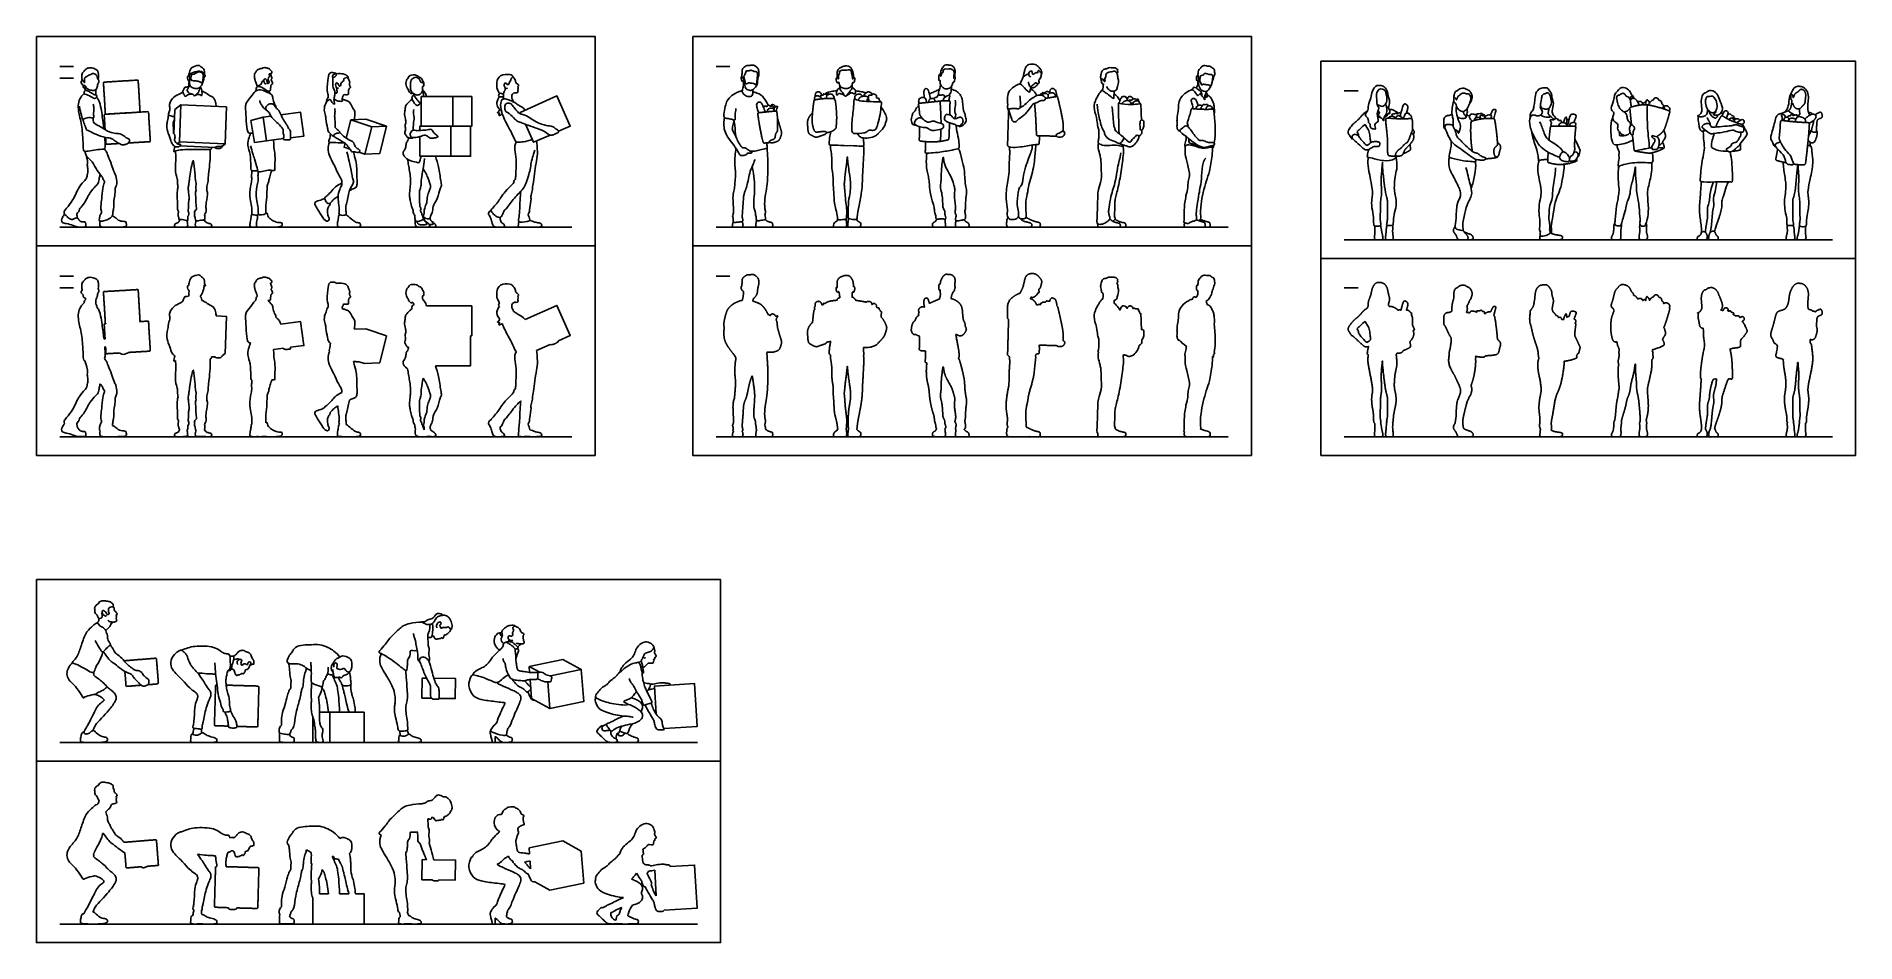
# Model space of a CAD drawing. Header units: millimetres. Extents: x 10.5 to 30.4, y -4.5 to 5.4.
import ezdxf

# ---------------------------------------------------------------- set-up
doc = ezdxf.new("R2010")
doc.units = ezdxf.units.MM
for name, color, linetype, true_color in [('AG-DIAGRAM', 7, 'Continuous', 0xfecc66), ('AG-GUIDE', 7, 'Continuous', 0xcccccc), ('AG-GUIDES', 7, 'Continuous', 0xcccccc), ('AG-OUTLINE', 7, 'Continuous', 0x8000ff), ('AG-PEOPLE', 7, 'Continuous', 0x66ccff), ('X-VPRT', 6, 'Continuous', 0xff00ff)]:
    doc.layers.add(name, color=color, linetype=linetype, true_color=true_color)

msp = doc.modelspace()

# ---------------------------------------------------------------- linework, layer by layer
at = {"layer": 'AG-DIAGRAM'}
for p, q in [((10.775, 3.288), (16.363, 3.288)), ((17.938, 3.288), (23.526, 3.288)), ((10.775, 1.002), (16.363, 1.002)), ((17.938, 1.002), (23.526, 1.002)), ((10.775, -2.334), (17.734, -2.334)), ((10.775, -4.316), (17.734, -4.316))]:
    msp.add_line(p, q, dxfattribs=at)
for points in [[(24.793, 3.152), (30.12, 3.152)], [(24.793, 1.002), (30.12, 1.002)]]:
    msp.add_lwpolyline(points, dxfattribs=at)
at = {"layer": 'AG-GUIDE'}
for p, q in [((10.775, 4.914), (10.927, 4.914)), ((10.775, 2.628), (10.927, 2.628))]:
    msp.add_line(p, q, dxfattribs=at)
for points in [[(10.775, 5.041), (10.927, 5.041)], [(10.775, 2.755), (10.927, 2.755)]]:
    msp.add_lwpolyline(points, dxfattribs=at)
at = {"layer": 'AG-GUIDES'}
for p, q in [((24.793, 4.778), (24.945, 4.778)), ((24.793, 2.628), (24.945, 2.628))]:
    msp.add_line(p, q, dxfattribs=at)
for points in [[(17.938, 5.041), (18.09, 5.041)], [(17.938, 2.755), (18.09, 2.755)]]:
    msp.add_lwpolyline(points, dxfattribs=at)
at = {"layer": 'AG-OUTLINE'}
for points in [[(14.777, 2.429), (15.064, 2.429)], [(15.064, 2.429), (15.272, 2.429), (15.272, 2.104), (15.26, 2.104)], [(15.855, 2.28), (16.202, 2.435), (16.347, 2.107), (16.218, 2.05)], [(12.481, 2.321), (12.594, 2.316), (12.581, 1.912)], [(13.19, 2.23), (13.404, 2.258), (13.441, 1.997), (13.295, 1.978)], [(13.989, 2.175), (14.116, 2.181)], [(14.116, 2.181), (14.343, 2.105)], [(14.343, 2.105), (14.267, 1.808)], [(15.26, 2.104), (15.26, 1.777), (15.045, 1.777)], [(16.126, 2.009), (15.979, 1.944)], [(12.47, 1.873), (12.431, 1.875)], [(12.581, 1.912), (12.55, 1.888)], [(13.218, 1.969), (13.107, 1.954)], [(14.104, 1.8), (14.04, 1.821)], [(14.267, 1.808), (14.104, 1.8)], [(15.045, 1.777), (14.876, 1.777)], [(16.265, -3.409), (15.897, -3.485)], [(15.897, -3.485), (15.902, -3.551)], [(16.125, -3.945), (16.494, -3.869), (16.467, -3.52)], [(16.467, -3.52), (16.265, -3.409)], [(14.779, -3.614), (14.731, -3.613), (14.728, -3.832), (14.836, -3.833)], [(14.914, -3.834), (15.092, -3.836), (15.095, -3.618), (14.859, -3.615)], [(15.908, -3.629), (15.914, -3.713)], [(17.268, -3.727), (17.286, -4.007)], [(17.37, -4.165), (17.733, -4.142), (17.703, -3.672), (17.433, -3.689)], [(15.959, -3.854), (16.125, -3.945)], [(13.536, -4.031), (13.536, -4.316), (13.722, -4.316)], [(13.71, -3.986), (13.61, -3.986)], [(13.722, -4.316), (14.097, -4.316), (14.097, -3.986), (14.002, -3.986)], [(13.932, -3.986), (13.83, -3.986)]]:
    msp.add_lwpolyline(points, dxfattribs=at)
for points, weights, degree, knots in [([(21.356, 1.003), (21.354, 1.002), (21.352, 1.002), (21.335, 1.002), (21.312, 1.002), (21.247, 1.002), (21.217, 1.002), (21.163, 1.002), (21.146, 1.002), (21.129, 1.002), (21.123, 1.005), (21.111, 1.017), (21.109, 1.026), (21.109, 1.054), (21.11, 1.067), (21.113, 1.092), (21.118, 1.101), (21.125, 1.105), (21.121, 1.111), (21.11, 1.136), (21.126, 1.199), (21.094, 1.313), (21.115, 1.48), (21.139, 1.58), (21.132, 1.709), (21.147, 1.812), (21.14, 1.866), (21.138, 1.88), (21.13, 1.883), (21.115, 1.894), (21.122, 1.936), (21.123, 2.06), (21.129, 2.206), (21.128, 2.282), (21.126, 2.284), (21.117, 2.292), (21.123, 2.346), (21.113, 2.42), (21.136, 2.5), (21.2, 2.544), (21.231, 2.559), (21.248, 2.567), (21.254, 2.567), (21.254, 2.567), (21.257, 2.573), (21.264, 2.586), (21.283, 2.626), (21.289, 2.641), (21.292, 2.649), (21.292, 2.65), (21.289, 2.652), (21.301, 2.683), (21.305, 2.722), (21.33, 2.779), (21.409, 2.789), (21.454, 2.76), (21.494, 2.709), (21.494, 2.684), (21.491, 2.684), (21.49, 2.684), (21.489, 2.67), (21.483, 2.643), (21.472, 2.617), (21.459, 2.613), (21.46, 2.597), (21.466, 2.577), (21.457, 2.571), (21.448, 2.572), (21.446, 2.568), (21.445, 2.566), (21.446, 2.565), (21.447, 2.561), (21.442, 2.552), (21.432, 2.547), (21.424, 2.539), (21.408, 2.525), (21.392, 2.521), (21.38, 2.525), (21.377, 2.528), (21.375, 2.521), (21.372, 2.515), (21.369, 2.509), (21.376, 2.507), (21.39, 2.503), (21.418, 2.479), (21.432, 2.453), (21.437, 2.44), (21.442, 2.441), (21.455, 2.445), (21.47, 2.445), (21.48, 2.444), (21.478, 2.448), (21.475, 2.459), (21.495, 2.46), (21.505, 2.477), (21.531, 2.464), (21.545, 2.492), (21.561, 2.476), (21.572, 2.483), (21.578, 2.479), (21.579, 2.478), (21.581, 2.492), (21.594, 2.527), (21.636, 2.508), (21.649, 2.487), (21.658, 2.448), (21.655, 2.429), (21.66, 2.43), (21.665, 2.427), (21.666, 2.421), (21.677, 2.377), (21.697, 2.287), (21.728, 2.148), (21.728, 2.077), (21.726, 2.049), (21.732, 2.048), (21.75, 2.04), (21.733, 1.986), (21.676, 1.984), (21.657, 1.992), (21.653, 1.998), (21.619, 1.995), (21.541, 2.001), (21.486, 2.001), (21.463, 2.001), (21.47, 1.975), (21.463, 1.923), (21.463, 1.905), (21.444, 1.905), (21.428, 1.904), (21.428, 1.876), (21.416, 1.796), (21.413, 1.659), (21.345, 1.463), (21.342, 1.391), (21.311, 1.28), (21.321, 1.166), (21.325, 1.123), (21.322, 1.112), (21.321, 1.111), (21.348, 1.095), (21.371, 1.084), (21.408, 1.068), (21.426, 1.062), (21.464, 1.056), (21.475, 1.05), (21.477, 1.031), (21.477, 1.022), (21.473, 1.006), (21.466, 1.002), (21.442, 1.002), (21.427, 1.002), (21.393, 1.002), (21.375, 1.002), (21.356, 1.003)], [1, 1, 1, 1, 1, 1, 1, 1, 1, 1, 1, 1, 1, 1, 1, 1, 1, 1, 1, 1, 1, 1, 1, 1, 1, 1, 1, 1, 1, 1, 1, 1, 1, 1, 1, 1, 1, 1, 1, 1, 1, 1, 1, 1, 1, 1, 1, 1, 1, 1, 1, 1, 1, 1, 1, 1, 1, 1, 1, 1, 1, 1, 1, 1, 1, 1, 1, 1, 1, 1, 1, 1, 1, 1, 1, 1, 1, 1, 1, 1, 1, 1, 1, 1, 1, 1, 1, 1, 1, 1, 1, 1, 1, 1, 1, 1, 1, 1, 1, 1, 1, 1, 1, 1, 1, 1, 1, 0.822865447312, 0.822865447312, 1, 1, 1, 1, 1, 1, 1, 1, 1, 1, 1, 1, 1, 1, 1, 1, 1, 1, 1, 1, 1, 1, 1, 1, 1, 1, 1, 1, 1, 1, 1, 1, 1, 1, 1, 1, 1, 1, 1, 1, 1, 1, 1, 1, 1, 1], 3, [0.746105, 0.746105, 0.746105, 0.746105, 0.765208, 0.765208, 0.918259, 0.918259, 1.07131, 1.07131, 1.224362, 1.224362, 1.377413, 1.377413, 1.530464, 1.530464, 1.683515, 1.683515, 1.836567, 1.836567, 1.836567, 1.991416, 2.465308, 3.084776, 3.808687, 4.346535, 4.980429, 5.622767, 5.860591, 5.860591, 5.860591, 6.063665, 6.39854, 6.967592, 7.796755, 7.796755, 7.796755, 7.92421, 8.320416, 8.807111, 9.299164, 9.772641, 10.096774, 10.351113, 10.36295, 10.36295, 10.36295, 10.621291, 10.979966, 11.259041, 11.259041, 11.259041, 11.293675, 11.590531, 11.954152, 12.364658, 12.820994, 13.223742, 13.667435, 13.905025, 13.939671, 13.939671, 13.939671, 14.300303, 14.581884, 14.757179, 14.964917, 15.2109, 15.372067, 15.528581, 15.655017, 15.655017, 15.655017, 15.70484, 15.886871, 16.066329, 16.257014, 16.506172, 16.742405, 16.901986, 16.901986, 16.901986, 17.083023, 17.083023, 17.083023, 17.331392, 17.659718, 18.02277, 18.02277, 18.02277, 18.133311, 18.31369, 18.31369, 18.31369, 18.497423, 18.719688, 18.943289, 19.198999, 19.459345, 19.676394, 19.880625, 19.943145, 19.943145, 19.943145, 20.319337, 20.654315, 20.947029, 21.380137, 21.380137, 21.380137, 21.425961, 21.425961, 21.425961, 22.043796, 22.729154, 23.162098, 23.162098, 23.162098, 23.405703, 23.769125, 24.166178, 24.44005, 24.44005, 24.44005, 24.989439, 25.382262, 25.382262, 25.382262, 25.870781, 26.075243, 26.360171, 26.360171, 26.360171, 26.750497, 27.475309, 28.274964, 28.756452, 29.355688, 29.964278, 30.317328, 30.335534, 30.335534, 30.335534, 30.490001, 30.490001, 30.644467, 30.644467, 30.798933, 30.798933, 30.953399, 30.953399, 31.107865, 31.107865, 31.262331, 31.262331, 31.403948, 31.403948, 31.403948, 31.403948]), ([(11.28, 2.236), (11.273, 2.237), (11.273, 2.244), (11.263, 2.411), (11.253, 2.578), (11.253, 2.586), (11.261, 2.586), (11.442, 2.597), (11.624, 2.608), (11.632, 2.608), (11.632, 2.6), (11.642, 2.433), (11.652, 2.267)], [0.935929608385, 0.743718433538, 1, 1, 1, 0.707106781187, 1, 1, 1, 0.707106781187, 1, 1, 1], 2, [1.642999, 1.642999, 1.642999, 1.690928, 1.690928, 3.142883, 3.142883, 3.197659, 3.197659, 4.779035, 4.779035, 4.833811, 4.833811, 6.285766, 6.285766, 6.285766]), ([(18.222, 1.065), (18.229, 1.051), (18.232, 1.038), (18.232, 1.016), (18.231, 1.009), (18.226, 1.004), (18.218, 1.002), (18.192, 1.002), (18.18, 1.002), (18.156, 1.002), (18.144, 1.002), (18.122, 1.002), (18.117, 1.008), (18.117, 1.029), (18.118, 1.037), (18.123, 1.049), (18.125, 1.055), (18.129, 1.06), (18.126, 1.062), (18.119, 1.071), (18.13, 1.099), (18.114, 1.128), (18.127, 1.144), (18.131, 1.185), (18.115, 1.367), (18.141, 1.421), (18.144, 1.493), (18.149, 1.543), (18.153, 1.603), (18.142, 1.673), (18.143, 1.782), (18.151, 1.835), (18.156, 1.862), (18.15, 1.873), (18.124, 1.912), (18.077, 1.966), (18.026, 2.055), (18.023, 2.12), (18.025, 2.185), (18.029, 2.2), (18.027, 2.202), (18.021, 2.211), (18.023, 2.257), (18.044, 2.34), (18.061, 2.396), (18.124, 2.455), (18.174, 2.475), (18.205, 2.488), (18.218, 2.49), (18.225, 2.491), (18.226, 2.498), (18.232, 2.523), (18.236, 2.548), (18.237, 2.567), (18.236, 2.577), (18.236, 2.59), (18.232, 2.593), (18.219, 2.597), (18.212, 2.621), (18.21, 2.646), (18.218, 2.647), (18.221, 2.647), (18.221, 2.648), (18.218, 2.658), (18.225, 2.692), (18.22, 2.729), (18.254, 2.755), (18.275, 2.77), (18.298, 2.766), (18.338, 2.776), (18.362, 2.767), (18.393, 2.739), (18.401, 2.723), (18.409, 2.686), (18.401, 2.651), (18.389, 2.607), (18.393, 2.56), (18.359, 2.519), (18.343, 2.507), (18.342, 2.499), (18.34, 2.491), (18.339, 2.483), (18.35, 2.479), (18.372, 2.471), (18.424, 2.453), (18.466, 2.409), (18.495, 2.362), (18.505, 2.336), (18.505, 2.336), (18.511, 2.339), (18.522, 2.326), (18.531, 2.324), (18.533, 2.329), (18.539, 2.343), (18.573, 2.343), (18.584, 2.325), (18.587, 2.317), (18.597, 2.32), (18.621, 2.323), (18.596, 2.298), (18.595, 2.28), (18.595, 2.271), (18.599, 2.27), (18.601, 2.267), (18.601, 2.264), (18.604, 2.24), (18.607, 2.219), (18.608, 2.194), (18.615, 2.171), (18.627, 2.126), (18.649, 2.059), (18.657, 2.023), (18.63, 1.953), (18.611, 1.941), (18.556, 1.919), (18.531, 1.926), (18.527, 1.927), (18.514, 1.925), (18.502, 1.924), (18.49, 1.922), (18.491, 1.916), (18.493, 1.902), (18.497, 1.88), (18.496, 1.87), (18.494, 1.867), (18.498, 1.829), (18.504, 1.755), (18.502, 1.621), (18.501, 1.532), (18.49, 1.421), (18.469, 1.314), (18.468, 1.251), (18.469, 1.207), (18.482, 1.171), (18.467, 1.135), (18.476, 1.11), (18.481, 1.09), (18.477, 1.086), (18.477, 1.085), (18.485, 1.077), (18.492, 1.071), (18.508, 1.064), (18.518, 1.06), (18.542, 1.054), (18.55, 1.051), (18.554, 1.044), (18.555, 1.039), (18.557, 1.023), (18.556, 1.016), (18.551, 1.005), (18.545, 1.002), (18.522, 1.002), (18.509, 1.002), (18.479, 1.002), (18.459, 1.002), (18.407, 1.002), (18.39, 1.002), (18.376, 1.002), (18.372, 1.009), (18.372, 1.035), (18.375, 1.054), (18.38, 1.08), (18.375, 1.088), (18.376, 1.118), (18.368, 1.138), (18.37, 1.179), (18.337, 1.224), (18.368, 1.427), (18.35, 1.555), (18.339, 1.633), (18.332, 1.669), (18.33, 1.665), (18.317, 1.632), (18.298, 1.573), (18.284, 1.49), (18.267, 1.419), (18.236, 1.366), (18.235, 1.253), (18.227, 1.191), (18.226, 1.149), (18.22, 1.123), (18.226, 1.101), (18.231, 1.075), (18.227, 1.067), (18.222, 1.065), (18.222, 1.065)], [1, 1, 1, 1, 1, 1, 1, 1, 1, 1, 1, 1, 1, 1, 1, 1, 1, 1, 1, 1, 1, 1, 1, 1, 1, 1, 1, 1, 1, 1, 1, 1, 1, 1, 1, 1, 1, 1, 1, 1, 1, 1, 1, 1, 1, 1, 1, 1, 1, 1, 1, 1, 1, 1, 1, 1, 1, 1, 1, 1, 1, 1, 1, 1, 1, 1, 1, 1, 1, 1, 1, 1, 1, 1, 1, 1, 1, 1, 1, 1, 1, 1, 1, 1, 1, 1, 1, 1, 1, 1, 1, 1, 1, 1, 1, 1, 1, 1, 1, 1, 1, 1, 0.899928066203, 0.932081513456, 1.09646034176, 1.09646034176, 1.09646034176, 1.09646034176, 1.09646034176, 1.09646034176, 1.09646034176, 1.09646034176, 1.09646034176, 1.09646034176, 1.09646034176, 1.09646034176, 1.09646034176, 1.09646034176, 1.09646034176, 1.09646034176, 1.09646034176, 1.09646034176, 1.09646034176, 1.09646034176, 1.09646034176, 1.09646034176, 1.09646034176, 1.09646034176, 1.09646034176, 1.09646034176, 1.09646034176, 1.09646034176, 1.09646034176, 1.09646034176, 1.09646034176, 1.09646034176, 1.09646034176, 1.09646034176, 1.09646034176, 1.09646034176, 1.09646034176, 1.09646034176, 1.09646034176, 1.09646034176, 1.09646034176, 1.09646034176, 1.09646034176, 1.09646034176, 1.09646034176, 1.09646034176, 1.09646034176, 1.09646034176, 1.09646034176, 1.09646034176, 1.09646034176, 1.09646034176, 1.09646034176, 1.09646034176, 1.09646034176, 1.09646034176, 1.09646034176, 1.09646034176, 1.09646034176, 1.09646034176, 1.09646034176, 1.09646034176, 1.09646034176, 1.09646034176, 1.09646034176, 1.09646034176, 1.09646034176, 1.09646034176, 1.09646034176, 1.09646034176, 1.09646034176, 1.09646034176, 1.09646034176, 1.09646034176, 1.09646034176, 1.09646034176, 1.09646034176, 1.09646034176, 1.09646034176, 1.09646034176, 1.09646034176, 1.09646034176], 3, [-0.775387, -0.775387, -0.775387, -0.775387, -0.678463, -0.678463, -0.58154, -0.58154, -0.484617, -0.484617, -0.387693, -0.387693, -0.29077, -0.29077, -0.193847, -0.193847, -0.096923, -0.096923, 0, 0, 0, 0.104829, 0.431261, 0.743317, 0.972435, 1.333497, 2.101849, 2.564388, 3.030379, 3.441139, 3.876952, 4.361338, 4.95831, 5.475992, 5.475992, 5.475992, 5.695305, 6.251241, 6.818658, 7.315017, 7.654972, 7.654972, 7.654972, 7.772151, 8.164295, 8.700337, 9.141892, 9.662748, 10.08634, 10.4138, 10.662872, 10.662872, 10.662872, 10.979665, 11.344508, 11.344508, 11.575943, 11.779927, 11.897883, 12.089198, 12.377573, 12.646046, 12.815338, 12.815338, 12.815338, 12.845615, 13.21578, 13.561343, 13.919768, 14.204512, 14.472981, 14.834251, 15.126029, 15.485967, 15.73407, 16.072664, 16.420268, 16.803756, 17.196099, 17.6705, 17.6705, 17.6705, 17.918495, 17.918495, 17.918495, 18.253588, 18.672216, 19.115563, 19.636976, 19.636976, 19.636976, 19.652331, 19.959237, 19.959237, 19.959237, 20.206589, 20.508738, 20.814173, 20.814173, 20.814173, 21.063747, 21.331382, 21.641417, 21.641417, 21.641417, 21.674676, 21.674676, 21.674676, 22.077494, 22.077494, 22.077494, 22.567851, 23.037045, 23.397062, 23.869833, 24.149853, 24.629946, 24.753363, 24.753363, 24.753363, 24.992292, 24.992292, 24.992292, 25.236426, 25.520602, 25.68837, 25.68837, 25.68837, 26.300358, 26.957692, 27.502387, 28.106111, 28.70763, 29.159373, 29.532748, 29.880887, 30.223799, 30.524639, 30.795428, 30.80424, 30.80424, 30.80424, 30.920869, 30.920869, 31.037498, 31.037498, 31.154126, 31.154126, 31.270755, 31.270755, 31.387384, 31.387384, 31.504012, 31.504012, 31.620641, 31.620641, 31.73727, 31.73727, 31.853898, 31.853898, 31.970527, 31.970527, 32.087156, 32.087156, 32.087156, 32.404188, 32.688228, 33.027727, 33.437959, 34.243293, 34.918705, 35.522963, 35.522963, 35.522963, 35.614416, 36.148199, 36.677087, 37.156698, 37.604668, 38.207427, 38.669904, 39.033973, 39.324742, 39.599898, 39.885297, 40.083141, 40.095348, 40.095348, 40.095348, 40.095348]), ([(19.356, 1.093), (19.361, 1.07), (19.366, 1.037), (19.361, 1.011), (19.355, 1.002), (19.346, 1.002), (19.284, 1.002), (19.244, 1.002), (19.22, 1.002), (19.217, 1.024), (19.229, 1.053), (19.24, 1.059), (19.259, 1.069), (19.266, 1.088), (19.262, 1.092), (19.264, 1.115), (19.247, 1.201), (19.226, 1.264), (19.225, 1.385), (19.213, 1.482), (19.221, 1.548), (19.198, 1.621), (19.205, 1.782), (19.185, 1.854), (19.186, 1.885), (19.187, 1.897), (19.182, 1.897), (19.167, 1.902), (19.178, 1.983), (19.184, 2.022), (19.19, 2.044), (19.175, 2.039), (19.158, 2.035), (19.143, 2.035), (19.143, 2.032), (19.141, 2.02), (19.107, 2.008), (19.066, 1.995), (19.027, 1.977), (18.979, 2.008), (18.946, 2.022), (18.939, 2.074), (18.936, 2.138), (18.936, 2.176), (18.965, 2.228), (18.986, 2.245), (18.991, 2.249), (18.995, 2.29), (18.999, 2.34), (19.007, 2.385), (19.007, 2.388), (19.01, 2.391), (19.014, 2.392), (19.015, 2.392), (19.017, 2.393), (19.018, 2.393), (19.014, 2.399), (19.007, 2.411), (19.016, 2.424), (19.021, 2.428), (19.018, 2.438), (19.017, 2.461), (19.042, 2.483), (19.08, 2.478), (19.09, 2.454), (19.092, 2.442), (19.097, 2.441), (19.111, 2.438), (19.107, 2.464), (19.119, 2.458), (19.124, 2.455), (19.137, 2.464), (19.164, 2.481), (19.224, 2.488), (19.246, 2.491), (19.258, 2.492), (19.26, 2.499), (19.267, 2.515), (19.281, 2.518), (19.289, 2.52), (19.288, 2.529), (19.286, 2.541), (19.286, 2.555), (19.286, 2.555), (19.282, 2.568), (19.276, 2.594), (19.273, 2.576), (19.254, 2.579), (19.248, 2.607), (19.247, 2.631), (19.256, 2.635), (19.26, 2.632), (19.261, 2.63), (19.259, 2.642), (19.258, 2.665), (19.258, 2.707), (19.284, 2.742), (19.314, 2.751), (19.35, 2.768), (19.399, 2.758), (19.415, 2.732), (19.434, 2.701), (19.436, 2.669), (19.438, 2.649), (19.438, 2.639), (19.438, 2.639), (19.44, 2.641), (19.446, 2.642), (19.455, 2.623), (19.446, 2.587), (19.44, 2.579), (19.426, 2.586), (19.424, 2.563), (19.425, 2.556), (19.423, 2.552), (19.423, 2.547), (19.422, 2.54), (19.422, 2.529), (19.422, 2.525), (19.426, 2.525), (19.435, 2.525), (19.446, 2.51), (19.46, 2.499), (19.462, 2.493), (19.462, 2.491), (19.473, 2.489), (19.494, 2.486), (19.548, 2.477), (19.567, 2.473), (19.577, 2.471), (19.582, 2.475), (19.601, 2.483), (19.634, 2.473), (19.638, 2.454), (19.638, 2.445), (19.646, 2.448), (19.656, 2.465), (19.698, 2.44), (19.681, 2.409), (19.722, 2.411), (19.715, 2.388), (19.73, 2.383), (19.731, 2.375), (19.732, 2.371), (19.736, 2.372), (19.746, 2.372), (19.741, 2.338), (19.738, 2.313), (19.751, 2.297), (19.773, 2.264), (19.806, 2.199), (19.793, 2.158), (19.773, 2.085), (19.711, 2.033), (19.693, 2.004), (19.625, 1.974), (19.568, 1.974), (19.546, 1.977), (19.546, 1.961), (19.548, 1.929), (19.553, 1.9), (19.551, 1.89), (19.547, 1.888), (19.55, 1.87), (19.553, 1.832), (19.548, 1.778), (19.541, 1.625), (19.536, 1.565), (19.535, 1.479), (19.527, 1.388), (19.5, 1.245), (19.476, 1.124), (19.479, 1.095), (19.472, 1.09), (19.472, 1.087), (19.481, 1.071), (19.499, 1.06), (19.516, 1.049), (19.519, 1.039), (19.517, 1.014), (19.507, 1.002), (19.469, 1.002), (19.409, 1.002), (19.376, 1.002), (19.373, 1.023), (19.379, 1.067), (19.385, 1.098), (19.384, 1.099), (19.379, 1.104), (19.383, 1.129), (19.377, 1.22), (19.391, 1.339), (19.408, 1.418), (19.406, 1.506), (19.394, 1.575), (19.373, 1.733), (19.37, 1.787), (19.365, 1.708), (19.349, 1.607), (19.341, 1.504), (19.335, 1.476), (19.343, 1.422), (19.345, 1.347), (19.359, 1.25), (19.367, 1.17), (19.36, 1.113), (19.362, 1.097), (19.357, 1.093), (19.356, 1.093)], [1, 1, 1, 1, 1, 1, 1, 1, 1, 1, 1, 1, 1, 1, 1, 1, 1, 1, 1, 1, 1, 1, 1, 1, 1, 1, 1, 1, 1, 1, 1, 1, 1, 1, 1, 1, 1, 1, 1, 1, 1, 1, 1, 1, 1, 1, 1, 1, 1, 1, 0.882504220281, 0.882504220281, 1, 1, 1, 1, 1, 1, 1, 1, 1, 1, 1, 1, 1, 1, 1, 1, 1, 1, 1, 1, 1, 1, 1, 1, 1, 1, 1, 1, 1, 1, 1, 1, 1, 1, 1, 1, 1, 1, 1, 1, 1, 1, 1, 1, 1, 1, 1, 1, 1, 1, 1, 1, 1, 1, 1, 1, 1, 1, 1, 1, 1, 1, 1, 1, 1, 1, 1, 1, 1, 1, 1, 1, 1, 1, 1, 1, 1, 1, 1, 1, 1, 1, 1, 1, 1, 1, 1, 1, 1, 1, 1, 1, 1, 1, 1, 1, 1, 1, 1, 1, 1, 1, 1, 1, 1, 1, 1, 1, 1, 1, 1, 1, 1, 1, 1, 1, 1, 1, 1, 1, 1, 1, 1, 1, 1, 1, 1, 1, 1, 1, 1, 1, 1, 1, 1, 1, 1, 1, 1, 1, 1, 1, 1, 1, 1, 1, 1, 1, 1, 1, 1, 1, 1, 1, 1, 1, 1], 3, [-1.09626, -1.09626, -1.09626, -1.09626, -0.9966, -0.89694, -0.79728, -0.69762, -0.59796, -0.4983, -0.39864, -0.29898, -0.19932, -0.09966, 0, 0, 0, 0.270318, 0.803467, 1.284012, 1.9061, 2.476859, 2.928197, 3.426496, 4.050438, 4.509885, 4.793034, 4.793034, 4.793034, 4.935559, 5.424085, 5.892585, 5.892585, 5.892585, 6.184791, 6.184791, 6.184791, 6.306584, 6.646804, 7.029069, 7.384704, 7.79428, 8.119489, 8.512448, 8.966506, 9.315351, 9.787495, 9.940378, 9.940378, 9.940378, 10.556961, 10.556961, 10.556961, 10.591406, 10.591406, 10.591406, 10.614296, 10.614296, 10.614296, 10.878813, 11.048383, 11.048383, 11.048383, 11.365323, 11.668464, 11.990821, 12.324654, 12.324654, 12.324654, 12.482588, 12.721907, 12.882267, 12.882267, 12.882267, 13.271804, 13.701605, 14.034225, 14.034225, 14.034225, 14.199418, 14.486804, 14.486804, 14.486804, 14.687455, 14.687455, 14.687455, 14.701209, 15.015367, 15.165187, 15.372268, 15.673851, 15.941397, 16.099443, 16.17474, 16.17474, 16.17474, 16.508023, 16.87098, 17.226693, 17.539387, 17.89425, 18.276593, 18.582033, 18.917709, 19.235346, 19.546281, 19.546281, 19.546281, 19.570818, 19.706676, 19.946836, 20.291106, 20.454661, 20.630842, 20.86902, 21.069888, 21.069888, 21.069888, 21.284924, 21.437702, 21.437702, 21.437702, 21.632455, 21.873211, 22.124562, 22.210942, 22.210942, 22.210942, 22.536473, 22.950317, 23.257208, 23.257208, 23.257208, 23.431625, 23.767707, 24.055519, 24.055519, 24.055519, 24.310047, 24.651312, 24.919332, 25.205561, 25.432183, 25.631605, 25.816613, 25.816613, 25.816613, 25.953771, 26.37244, 26.37244, 26.37244, 26.817623, 27.28364, 27.643217, 28.130132, 28.631538, 28.957408, 29.429233, 29.933166, 29.933166, 29.933166, 30.333862, 30.636712, 30.820502, 30.820502, 30.820502, 31.236672, 31.667894, 32.269377, 32.724786, 33.237567, 33.786205, 34.489201, 35.12831, 35.422908, 35.422908, 35.422908, 35.523949, 35.624991, 35.726032, 35.827073, 35.928114, 36.029156, 36.130197, 36.231238, 36.332279, 36.433321, 36.534362, 36.534362, 36.534362, 36.568931, 36.854442, 37.401943, 38.035086, 38.551705, 39.070496, 39.56692, 40.211841, 40.503549, 40.911951, 41.415619, 41.982903, 42.290355, 42.691738, 43.193501, 43.763762, 44.286299, 44.711495, 44.943057, 44.974354, 44.974354, 44.974354, 44.974354]), ([(20.436, 1.091), (20.439, 1.058), (20.442, 1.035), (20.442, 1.013), (20.439, 1.006), (20.428, 1.003), (20.418, 1.002), (20.389, 1.002), (20.373, 1.002), (20.336, 1.002), (20.323, 1.003), (20.308, 1.006), (20.303, 1.01), (20.3, 1.025), (20.299, 1.031), (20.301, 1.041), (20.302, 1.045), (20.308, 1.052), (20.315, 1.057), (20.334, 1.067), (20.34, 1.077), (20.344, 1.093), (20.343, 1.094), (20.336, 1.099), (20.34, 1.128), (20.319, 1.173), (20.322, 1.219), (20.294, 1.29), (20.269, 1.416), (20.265, 1.488), (20.256, 1.56), (20.237, 1.615), (20.228, 1.72), (20.238, 1.809), (20.232, 1.809), (20.215, 1.812), (20.227, 1.864), (20.224, 1.911), (20.226, 1.936), (20.205, 1.938), (20.184, 1.941), (20.163, 1.944), (20.158, 1.945), (20.155, 1.949), (20.156, 1.954), (20.156, 1.974), (20.157, 2.002), (20.159, 2.069), (20.159, 2.099), (20.144, 2.104), (20.129, 2.111), (20.119, 2.117), (20.118, 2.118), (20.11, 2.116), (20.093, 2.116), (20.078, 2.134), (20.064, 2.161), (20.076, 2.223), (20.088, 2.254), (20.113, 2.271), (20.117, 2.299), (20.138, 2.319), (20.15, 2.326), (20.149, 2.332), (20.148, 2.338), (20.147, 2.344), (20.147, 2.347), (20.147, 2.349), (20.149, 2.351), (20.15, 2.353), (20.152, 2.355), (20.155, 2.355), (20.15, 2.365), (20.142, 2.392), (20.173, 2.421), (20.203, 2.421), (20.213, 2.416), (20.207, 2.433), (20.205, 2.469), (20.208, 2.513), (20.246, 2.52), (20.257, 2.492), (20.263, 2.469), (20.266, 2.457), (20.282, 2.465), (20.312, 2.479), (20.353, 2.496), (20.37, 2.503), (20.375, 2.504), (20.379, 2.517), (20.383, 2.529), (20.388, 2.558), (20.385, 2.566), (20.382, 2.583), (20.388, 2.607), (20.375, 2.598), (20.367, 2.613), (20.371, 2.649), (20.371, 2.671), (20.382, 2.671), (20.384, 2.668), (20.385, 2.668), (20.385, 2.679), (20.387, 2.7), (20.405, 2.737), (20.423, 2.764), (20.448, 2.779), (20.484, 2.77), (20.511, 2.773), (20.532, 2.749), (20.544, 2.738), (20.548, 2.705), (20.544, 2.674), (20.543, 2.654), (20.543, 2.644), (20.544, 2.644), (20.55, 2.638), (20.541, 2.613), (20.537, 2.589), (20.53, 2.585), (20.524, 2.586), (20.519, 2.567), (20.512, 2.55), (20.506, 2.541), (20.506, 2.534), (20.505, 2.525), (20.505, 2.512), (20.505, 2.508), (20.511, 2.507), (20.524, 2.506), (20.578, 2.478), (20.601, 2.451), (20.63, 2.408), (20.629, 2.272), (20.657, 2.246), (20.655, 2.204), (20.675, 2.184), (20.659, 2.14), (20.628, 2.106), (20.595, 2.098), (20.584, 2.108), (20.576, 2.11), (20.566, 2.114), (20.556, 2.118), (20.556, 2.118), (20.558, 2.096), (20.568, 2.037), (20.588, 1.951), (20.592, 1.882), (20.591, 1.868), (20.583, 1.863), (20.581, 1.862), (20.587, 1.852), (20.599, 1.832), (20.631, 1.703), (20.651, 1.614), (20.651, 1.535), (20.664, 1.441), (20.677, 1.388), (20.658, 1.296), (20.665, 1.216), (20.648, 1.171), (20.666, 1.128), (20.658, 1.091), (20.648, 1.085), (20.646, 1.084), (20.651, 1.075), (20.658, 1.067), (20.676, 1.057), (20.683, 1.053), (20.692, 1.046), (20.696, 1.04), (20.7, 1.022), (20.699, 1.015), (20.694, 1.005), (20.689, 1.002), (20.673, 1.002), (20.662, 1.002), (20.635, 1.002), (20.62, 1.002), (20.585, 1.002), (20.572, 1.002), (20.555, 1.002), (20.55, 1.008), (20.55, 1.032), (20.552, 1.05), (20.555, 1.076), (20.552, 1.079), (20.548, 1.095), (20.567, 1.136), (20.537, 1.165), (20.563, 1.211), (20.532, 1.323), (20.548, 1.42), (20.531, 1.463), (20.515, 1.534), (20.453, 1.634), (20.425, 1.702), (20.418, 1.79), (20.404, 1.699), (20.394, 1.617), (20.395, 1.497), (20.381, 1.447), (20.403, 1.376), (20.409, 1.309), (20.412, 1.254), (20.411, 1.215), (20.438, 1.178), (20.433, 1.144), (20.445, 1.124), (20.446, 1.094), (20.437, 1.091), (20.436, 1.091)], [1, 1, 1, 1, 1, 1, 1, 1, 1, 1, 1, 1, 1, 1, 1, 1, 1, 1, 1, 1, 1, 1, 1, 1, 1, 1, 1, 1, 1, 1, 1, 1, 1, 1, 1, 1, 1, 1, 1, 1, 1, 1, 0.836202866438, 0.836202866438, 1, 1, 1, 1, 1, 1, 1, 1, 1, 1, 1, 1, 1, 1, 1, 1, 1, 1, 1, 1, 1, 1, 0.945206674752, 0.945206674752, 1, 0.945206674752, 0.945206674752, 1, 1, 1, 1, 1, 1, 1, 1, 1, 1, 1, 1, 1, 1, 1, 1, 1, 1, 1, 1, 1, 1, 1, 1, 1, 1, 1, 1, 1, 1, 1, 1, 1, 1, 1, 1, 1, 1, 1, 1, 1, 1, 1, 1, 1, 1, 1, 1, 1, 1, 1, 1, 1, 1, 1, 1, 1, 1, 1, 1, 1, 1, 1, 1, 1, 1, 1, 1, 1, 1, 1, 1, 1, 1, 1, 1, 1, 1, 1, 1, 1, 1, 1, 1, 1, 1, 1, 1, 1, 1, 1, 1, 1, 1, 1, 1, 1, 1, 1, 1, 1, 1, 1, 1, 1, 1, 1, 1, 1, 1, 1, 1, 1, 1, 1, 1, 1, 1, 1, 1, 1, 1, 1, 1, 1, 1, 1, 1, 1, 1, 1, 1, 1, 1, 1, 1, 1, 1, 1, 1, 1, 1], 3, [-1.044443, -1.044443, -1.044443, -1.044443, -0.939999, -0.939999, -0.835555, -0.835555, -0.73111, -0.73111, -0.626666, -0.626666, -0.522222, -0.522222, -0.417777, -0.417777, -0.313333, -0.313333, -0.208889, -0.208889, -0.104444, -0.104444, 0, 0, 0, 0.036477, 0.349413, 0.747052, 1.121104, 1.616371, 2.258595, 2.75256, 3.214463, 3.651438, 4.363991, 4.363991, 4.363991, 4.539087, 4.933085, 5.440849, 5.440849, 5.440849, 5.713066, 5.713066, 5.713066, 5.75645, 5.75645, 5.75645, 6.197193, 6.52094, 6.52094, 6.52094, 6.825963, 6.848756, 6.848756, 6.848756, 7.130512, 7.399279, 7.7111, 8.168962, 8.501953, 8.805972, 9.104258, 9.474774, 9.474774, 9.474774, 9.59388, 9.59388, 9.59388, 9.61861, 9.61861, 9.61861, 9.643341, 9.643341, 9.643341, 9.989359, 10.351876, 10.646944, 10.646944, 10.646944, 11.080871, 11.442956, 11.745041, 12.057759, 12.330355, 12.330355, 12.330355, 12.751362, 13.138312, 13.340661, 13.340661, 13.340661, 13.716929, 13.716929, 13.716929, 14.020394, 14.263056, 14.426736, 14.629816, 14.987895, 15.24312, 15.410128, 15.451956, 15.451956, 15.451956, 15.780372, 16.149651, 16.480584, 16.776246, 17.124599, 17.420224, 17.730389, 17.964171, 18.287999, 18.619751, 18.93607, 18.93607, 18.93607, 19.070324, 19.367168, 19.657163, 19.809563, 19.926356, 20.162611, 20.482093, 20.482093, 20.482093, 20.753397, 20.869134, 20.869134, 20.869134, 21.121337, 21.564831, 21.980202, 22.400511, 23.070905, 23.429406, 23.777158, 24.066517, 24.444215, 24.831506, 25.160078, 25.160078, 25.160078, 25.424582, 25.42502, 25.42502, 25.42502, 25.78341, 26.382078, 26.851257, 27.074916, 27.148484, 27.148484, 27.148484, 27.484108, 28.036862, 28.584313, 29.092441, 29.637037, 30.056466, 30.600286, 31.109045, 31.489162, 31.872684, 32.230356, 32.282836, 32.282836, 32.282836, 32.387466, 32.387466, 32.492096, 32.492096, 32.596726, 32.596726, 32.701356, 32.701356, 32.805987, 32.805987, 32.910617, 32.910617, 33.015247, 33.015247, 33.119877, 33.119877, 33.224507, 33.224507, 33.329137, 33.329137, 33.329137, 33.468994, 33.853843, 34.179885, 34.555212, 35.16494, 35.722872, 36.094307, 36.571552, 37.191514, 37.700058, 38.005941, 38.326967, 38.876957, 39.492355, 39.899371, 40.37524, 40.847154, 41.266719, 41.615405, 41.986469, 42.305323, 42.583944, 42.889161, 42.957336, 42.957336, 42.957336, 42.957336]), ([(24.888, 2.102), (24.884, 2.102), (24.873, 2.102), (24.856, 2.137), (24.832, 2.165), (24.839, 2.2), (24.871, 2.242), (24.906, 2.283), (24.956, 2.317), (24.994, 2.368), (25.027, 2.397), (25.046, 2.408), (25.048, 2.411), (25.058, 2.433), (25.048, 2.473), (25.089, 2.55), (25.092, 2.621), (25.14, 2.694), (25.184, 2.685), (25.191, 2.683), (25.209, 2.686), (25.265, 2.65), (25.275, 2.546), (25.296, 2.505), (25.276, 2.457), (25.275, 2.442), (25.275, 2.438), (25.279, 2.435), (25.282, 2.43), (25.284, 2.424), (25.297, 2.425), (25.324, 2.424), (25.365, 2.398), (25.38, 2.384), (25.383, 2.381), (25.385, 2.383), (25.392, 2.389), (25.405, 2.386), (25.413, 2.383), (25.415, 2.393), (25.423, 2.425), (25.437, 2.48), (25.459, 2.488), (25.49, 2.463), (25.488, 2.434), (25.477, 2.4), (25.472, 2.384), (25.48, 2.384), (25.503, 2.38), (25.511, 2.36), (25.532, 2.353), (25.529, 2.333), (25.525, 2.325), (25.526, 2.325), (25.532, 2.324), (25.537, 2.316), (25.538, 2.268), (25.539, 2.228), (25.539, 2.216), (25.54, 2.214), (25.545, 2.211), (25.549, 2.191), (25.56, 2.181), (25.557, 2.163), (25.549, 2.16), (25.544, 2.159), (25.546, 2.156), (25.549, 2.15), (25.556, 2.116), (25.542, 2.078), (25.518, 2.05), (25.51, 2.042), (25.511, 2.034), (25.514, 2.02), (25.516, 2), (25.516, 1.99), (25.517, 1.986), (25.515, 1.982), (25.511, 1.979), (25.5, 1.971), (25.473, 1.956), (25.45, 1.946), (25.436, 1.942), (25.435, 1.938), (25.427, 1.924), (25.408, 1.915), (25.383, 1.914), (25.374, 1.914), (25.371, 1.914), (25.368, 1.914), (25.365, 1.913), (25.366, 1.911), (25.368, 1.907), (25.363, 1.902), (25.36, 1.899), (25.365, 1.864), (25.373, 1.783), (25.35, 1.713), (25.34, 1.615), (25.338, 1.53), (25.355, 1.477), (25.365, 1.377), (25.336, 1.276), (25.328, 1.204), (25.329, 1.174), (25.325, 1.163), (25.32, 1.159), (25.319, 1.159), (25.322, 1.152), (25.324, 1.145), (25.322, 1.131), (25.322, 1.118), (25.321, 1.082), (25.323, 1.066), (25.329, 1.035), (25.33, 1.023), (25.325, 1.007), (25.322, 1.002), (25.313, 1.002), (25.304, 1.002), (25.277, 1.002), (25.267, 1.002), (25.252, 1.002), (25.247, 1.006), (25.244, 1.022), (25.244, 1.035), (25.249, 1.073), (25.25, 1.087), (25.25, 1.105), (25.252, 1.126), (25.258, 1.159), (25.257, 1.16), (25.254, 1.163), (25.261, 1.201), (25.268, 1.233), (25.265, 1.392), (25.266, 1.435), (25.246, 1.493), (25.229, 1.621), (25.212, 1.767), (25.21, 1.81), (25.209, 1.831), (25.208, 1.816), (25.203, 1.771), (25.192, 1.65), (25.206, 1.502), (25.187, 1.441), (25.189, 1.309), (25.182, 1.205), (25.195, 1.166), (25.191, 1.159), (25.189, 1.157), (25.194, 1.138), (25.197, 1.122), (25.201, 1.094), (25.203, 1.081), (25.209, 1.059), (25.212, 1.047), (25.215, 1.024), (25.215, 1.015), (25.209, 1.005), (25.205, 1.002), (25.195, 1.002), (25.186, 1.002), (25.159, 1.002), (25.148, 1.002), (25.131, 1.002), (25.126, 1.008), (25.122, 1.03), (25.122, 1.041), (25.128, 1.066), (25.129, 1.08), (25.128, 1.112), (25.128, 1.13), (25.127, 1.15), (25.123, 1.151), (25.111, 1.159), (25.117, 1.252), (25.092, 1.347), (25.091, 1.451), (25.111, 1.511), (25.07, 1.709), (25.047, 1.829), (25.053, 1.877), (25.056, 1.899), (25.052, 1.899), (25.046, 1.899), (25.044, 1.914), (25.048, 1.95), (25.058, 1.98), (25.06, 1.987), (25.052, 1.984), (25.029, 1.977), (24.993, 2), (24.932, 2.064), (24.897, 2.091), (24.888, 2.102)], [1, 1, 1, 1, 1, 1, 1, 1, 1, 1, 1, 1, 1, 1, 1, 1, 1, 1, 1, 1, 1, 1, 1, 1, 1, 1, 1, 1, 1, 1, 1, 1, 1, 1, 1, 1, 1, 1, 1, 1, 1, 1, 1, 1, 1, 1, 1, 1, 1, 1, 1, 1, 1, 1, 1, 1, 1, 1, 1, 1, 1, 1, 1, 1, 1, 1, 1, 1, 1, 1, 1, 1, 1, 1, 1, 1, 0.911937061967, 0.911937061967, 1, 1, 1, 1, 1, 1, 1, 1, 1, 1, 1, 1, 1, 1, 1, 1, 1, 1, 1, 1, 1, 1, 1, 1, 1, 1, 1, 1, 1, 1, 1, 1, 1, 1, 1, 1, 1, 1, 1, 1, 1, 1, 1, 1, 1, 1, 1, 1, 1, 1, 1, 1, 1, 1, 1, 1, 1, 1, 1, 1, 1, 1, 1, 1, 1, 1, 1, 1, 1, 1, 1, 1, 1, 1, 1, 1, 1, 1, 1, 1, 1, 1, 1, 1, 1, 1, 1, 1, 1, 1, 1, 1, 1, 1, 1, 1, 1, 1, 1, 1, 1, 1, 1, 1, 1, 1, 1, 1, 1, 1, 1, 1, 1, 1, 1, 1, 1, 1, 1], 3, [0, 0, 0, 0, 0.202569, 0.54637, 0.893741, 1.212264, 1.627679, 2.052851, 2.492039, 2.961987, 3.369416, 3.369416, 3.369416, 3.44296, 3.865828, 4.383571, 4.882843, 5.388154, 5.731203, 5.877483, 6.101103, 6.540329, 7.119415, 7.510172, 7.928321, 8.059702, 8.059702, 8.059702, 8.198624, 8.198624, 8.198624, 8.557409, 8.99615, 9.106281, 9.106281, 9.106281, 9.201583, 9.479102, 9.479102, 9.479102, 9.695453, 10.165444, 10.400782, 10.730506, 11.061899, 11.371404, 11.371404, 11.371404, 11.628009, 11.899732, 12.138035, 12.423546, 12.423546, 12.423546, 12.475308, 12.651981, 13.094438, 13.358158, 13.358158, 13.358158, 13.512234, 13.764228, 13.985861, 14.205794, 14.411052, 14.411052, 14.411052, 14.591931, 14.910714, 15.334005, 15.543588, 15.543588, 15.543588, 15.824919, 16.095599, 16.095599, 16.095599, 16.136802, 16.136802, 16.136802, 16.483295, 16.852864, 16.852864, 16.852864, 16.961871, 17.295577, 17.504974, 17.504974, 17.504974, 17.580712, 17.580712, 17.580712, 17.704072, 17.844332, 17.844332, 17.844332, 18.315172, 18.848045, 19.413667, 19.936488, 20.358836, 20.925731, 21.523823, 22.007728, 22.314, 22.521263, 22.580291, 22.580291, 22.580291, 22.697833, 22.697833, 22.815374, 22.815374, 22.932916, 22.932916, 23.050457, 23.050457, 23.167999, 23.167999, 23.28554, 23.28554, 23.403082, 23.403082, 23.520623, 23.520623, 23.638165, 23.638165, 23.755706, 23.755706, 23.873248, 23.873248, 23.873248, 23.93062, 24.266312, 24.633771, 25.343889, 25.733427, 26.156464, 26.821578, 27.517076, 27.968486, 27.968486, 27.968486, 28.287475, 28.953518, 29.645429, 30.104558, 30.760113, 31.358562, 31.707349, 31.809345, 31.809345, 31.809345, 31.925464, 31.925464, 32.041583, 32.041583, 32.157702, 32.157702, 32.273821, 32.273821, 32.38994, 32.38994, 32.506059, 32.506059, 32.622178, 32.622178, 32.738297, 32.738297, 32.854416, 32.854416, 32.970536, 32.970536, 33.086655, 33.086655, 33.086655, 33.259923, 33.791887, 34.390759, 34.954679, 35.410594, 36.217201, 36.875447, 37.278292, 37.278292, 37.278292, 37.420717, 37.611511, 38.045227, 38.159166, 38.159166, 38.159166, 38.353149, 38.737834, 39.298753, 39.675126, 39.675126, 39.675126, 39.675126]), ([(26.132, 1.002), (26.132, 1.002), (26.131, 1.002), (26.122, 1.002), (26.11, 1.002), (26.08, 1.002), (26.066, 1.002), (26.04, 1.002), (26.031, 1.008), (26.022, 1.031), (26.018, 1.04), (26.013, 1.052), (26.008, 1.06), (25.993, 1.079), (25.988, 1.087), (25.983, 1.101), (25.983, 1.109), (25.989, 1.125), (25.995, 1.136), (26.004, 1.15), (26.004, 1.154), (26.006, 1.175), (26.017, 1.216), (26.013, 1.372), (26.054, 1.457), (26.067, 1.498), (26.056, 1.549), (25.996, 1.676), (25.924, 1.793), (25.933, 1.869), (25.941, 1.903), (25.939, 1.904), (25.934, 1.909), (25.944, 1.941), (25.965, 2.047), (25.961, 2.069), (25.96, 2.081), (25.955, 2.089), (25.934, 2.122), (25.909, 2.18), (25.897, 2.207), (25.896, 2.211), (25.891, 2.214), (25.88, 2.22), (25.88, 2.255), (25.879, 2.297), (25.88, 2.327), (25.903, 2.358), (25.94, 2.356), (25.96, 2.367), (25.969, 2.373), (25.967, 2.395), (25.969, 2.446), (25.981, 2.491), (25.989, 2.514), (25.989, 2.517), (25.989, 2.528), (25.986, 2.542), (25.99, 2.548), (25.991, 2.549), (25.99, 2.555), (25.99, 2.568), (25.992, 2.597), (26.011, 2.626), (26.031, 2.628), (26.053, 2.656), (26.112, 2.659), (26.133, 2.638), (26.159, 2.632), (26.182, 2.6), (26.194, 2.558), (26.18, 2.528), (26.175, 2.502), (26.166, 2.496), (26.163, 2.494), (26.159, 2.483), (26.152, 2.461), (26.14, 2.44), (26.132, 2.43), (26.136, 2.417), (26.139, 2.388), (26.131, 2.368), (26.127, 2.359), (26.128, 2.359), (26.136, 2.358), (26.148, 2.357), (26.161, 2.355), (26.163, 2.354), (26.165, 2.361), (26.174, 2.378), (26.209, 2.372), (26.23, 2.366), (26.24, 2.361), (26.241, 2.366), (26.237, 2.382), (26.264, 2.371), (26.293, 2.389), (26.298, 2.366), (26.325, 2.372), (26.323, 2.355), (26.322, 2.349), (26.325, 2.347), (26.329, 2.345), (26.332, 2.343), (26.335, 2.348), (26.347, 2.363), (26.38, 2.367), (26.391, 2.362), (26.395, 2.374), (26.405, 2.394), (26.417, 2.425), (26.434, 2.424), (26.452, 2.424), (26.438, 2.379), (26.431, 2.344), (26.425, 2.325), (26.429, 2.323), (26.433, 2.319), (26.434, 2.314), (26.45, 2.233), (26.46, 2.139), (26.465, 2.066), (26.472, 2.061), (26.484, 2.048), (26.508, 2.019), (26.485, 1.964), (26.481, 1.918), (26.47, 1.911), (26.467, 1.91), (26.466, 1.904), (26.462, 1.9), (26.456, 1.899), (26.431, 1.894), (26.398, 1.889), (26.352, 1.886), (26.337, 1.885), (26.334, 1.881), (26.316, 1.867), (26.277, 1.871), (26.244, 1.875), (26.226, 1.881), (26.23, 1.875), (26.229, 1.858), (26.226, 1.855), (26.224, 1.854), (26.224, 1.854), (26.225, 1.848), (26.231, 1.835), (26.219, 1.692), (26.195, 1.61), (26.178, 1.565), (26.182, 1.545), (26.189, 1.505), (26.171, 1.452), (26.136, 1.403), (26.111, 1.29), (26.079, 1.17), (26.092, 1.118), (26.089, 1.11), (26.093, 1.101), (26.097, 1.094), (26.102, 1.087), (26.128, 1.076), (26.147, 1.069), (26.17, 1.062), (26.179, 1.057), (26.189, 1.048), (26.194, 1.042), (26.202, 1.029), (26.202, 1.022), (26.195, 1.006), (26.186, 1.002), (26.161, 1.002), (26.147, 1.002), (26.132, 1.002)], [1, 1, 1, 1, 1, 1, 1, 1, 1, 1, 1, 1, 1, 1, 1, 1, 1, 1, 1, 1, 1, 1, 1, 1, 1, 1, 1, 1, 1, 1, 1, 1, 1, 1, 1, 1, 1, 1, 1, 1, 1, 1, 1, 1, 1, 1, 1, 1, 1, 1, 1, 1, 1, 1, 1, 1, 1, 1, 1, 1, 1, 1, 1, 1, 1, 1, 1, 1, 1, 1, 1, 1, 1, 1, 1, 1, 1, 1, 1, 1, 1, 1, 1, 1, 1, 1, 1, 1, 1, 1, 1, 1, 1, 1, 1, 1, 1, 1, 1, 1, 1, 1, 1, 1, 1, 1, 1, 1, 1, 1, 1, 1, 1, 1, 1, 1, 0.924121897106, 0.946076564638, 1.0658640026, 1.0658640026, 1.0658640026, 1.0658640026, 1.0658640026, 1.0658640026, 1.0658640026, 1.0658640026, 1.0658640026, 1.0658640026, 1.0658640026, 0.93340873515, 0.93340873515, 1.0658640026, 1.0658640026, 1.0658640026, 1.0658640026, 1.0658640026, 1.0658640026, 1.0658640026, 1.0658640026, 1.0658640026, 1.0658640026, 1.0658640026, 1.0658640026, 1.0658640026, 1.0658640026, 1.0658640026, 1.0658640026, 1.0658640026, 1.0658640026, 1.0658640026, 1.0658640026, 1.0658640026, 1.0658640026, 1.0658640026, 1.0658640026, 1.0658640026, 1.0658640026, 1.0658640026, 1.0658640026, 1.0658640026, 1.0658640026, 1.0658640026, 1.0658640026, 1.0658640026, 1.0658640026, 1.0658640026, 1.0658640026, 1.0658640026, 1.0658640026, 1.0658640026, 1.0658640026, 1.0658640026, 1.0658640026, 1.0658640026, 1.0658640026], 3, [0.355649, 0.355649, 0.355649, 0.355649, 0.363197, 0.363197, 0.484272, 0.484272, 0.605346, 0.605346, 0.726421, 0.726421, 0.847495, 0.847495, 0.968569, 0.968569, 1.089644, 1.089644, 1.210718, 1.210718, 1.331792, 1.331792, 1.331792, 1.439702, 1.857825, 2.572031, 3.131448, 3.484668, 3.880756, 4.560243, 5.236106, 5.820857, 5.820857, 5.820857, 5.945401, 6.268972, 6.865226, 7.204182, 7.204182, 7.204182, 7.399236, 7.969702, 8.098387, 8.098387, 8.098387, 8.326285, 8.652468, 9.031433, 9.341894, 9.673587, 10.013133, 10.343017, 10.343017, 10.343017, 10.794471, 11.289089, 11.289089, 11.289089, 11.367861, 11.648515, 11.716055, 11.716055, 11.716055, 11.96023, 12.270358, 12.595579, 12.838211, 13.164934, 13.589303, 13.89454, 14.176829, 14.527612, 14.898204, 15.22844, 15.511623, 15.724221, 15.724221, 15.724221, 16.061379, 16.390019, 16.390019, 16.390019, 16.763821, 17.079579, 17.079579, 17.079579, 17.101946, 17.406119, 17.467872, 17.467872, 17.467872, 17.677441, 18.00984, 18.344522, 18.344522, 18.344522, 18.545646, 18.814077, 19.11836, 19.338002, 19.589997, 19.831739, 19.831739, 19.831739, 19.996036, 19.996036, 19.996036, 20.149358, 20.537403, 20.537403, 20.537403, 20.885745, 21.19726, 21.412181, 21.611313, 21.963, 22.409404, 22.409404, 22.409404, 22.456177, 22.456177, 22.456177, 23.275438, 23.275438, 23.275438, 23.569578, 23.896911, 24.335357, 24.731409, 24.864156, 24.864156, 24.864156, 24.918482, 24.918482, 24.918482, 25.388364, 25.600871, 25.600871, 25.600871, 25.78425, 26.168837, 26.569977, 26.569977, 26.569977, 26.845716, 26.987819, 26.988654, 26.988654, 26.988654, 27.234379, 27.894941, 28.582043, 28.582043, 28.582043, 28.915568, 29.357958, 29.795726, 30.413342, 31.080414, 31.439714, 31.439714, 31.439714, 31.491293, 31.491293, 31.491293, 31.606619, 31.606619, 31.721946, 31.721946, 31.837273, 31.837273, 31.9526, 31.9526, 32.067927, 32.067927, 32.179103, 32.179103, 32.179103, 32.179103]), ([(27.052, 1.072), (27.075, 1.063), (27.095, 1.057), (27.128, 1.052), (27.142, 1.05), (27.161, 1.046), (27.168, 1.044), (27.175, 1.039), (27.176, 1.033), (27.173, 1.014), (27.17, 1.008), (27.157, 1.004), (27.147, 1.002), (27.118, 1.002), (27.097, 1.002), (27.04, 1.002), (27.014, 1.002), (26.968, 1.002), (26.953, 1.002), (26.937, 1.002), (26.931, 1.005), (26.926, 1.016), (26.927, 1.028), (26.931, 1.047), (26.931, 1.047), (26.927, 1.056), (26.94, 1.088), (26.92, 1.106), (26.93, 1.165), (26.928, 1.226), (26.912, 1.318), (26.929, 1.44), (26.947, 1.507), (26.93, 1.632), (26.901, 1.744), (26.906, 1.83), (26.916, 1.854), (26.918, 1.858), (26.915, 1.867), (26.91, 1.888), (26.913, 1.936), (26.856, 2.091), (26.842, 2.162), (26.834, 2.2), (26.83, 2.212), (26.815, 2.262), (26.814, 2.317), (26.824, 2.341), (26.822, 2.352), (26.818, 2.378), (26.858, 2.416), (26.863, 2.46), (26.876, 2.52), (26.875, 2.597), (26.926, 2.665), (26.982, 2.656), (26.997, 2.665), (27.031, 2.641), (27.065, 2.579), (27.056, 2.546), (27.087, 2.488), (27.057, 2.41), (27.069, 2.36), (27.098, 2.341), (27.101, 2.33), (27.103, 2.326), (27.109, 2.326), (27.126, 2.322), (27.13, 2.296), (27.152, 2.314), (27.165, 2.292), (27.167, 2.282), (27.168, 2.282), (27.174, 2.283), (27.182, 2.282), (27.188, 2.281), (27.189, 2.296), (27.197, 2.32), (27.217, 2.353), (27.22, 2.327), (27.221, 2.31), (27.221, 2.305), (27.224, 2.308), (27.232, 2.313), (27.242, 2.314), (27.247, 2.314), (27.252, 2.334), (27.262, 2.373), (27.289, 2.374), (27.329, 2.365), (27.32, 2.336), (27.307, 2.302), (27.301, 2.285), (27.305, 2.285), (27.317, 2.282), (27.322, 2.261), (27.317, 2.246), (27.312, 2.239), (27.315, 2.239), (27.318, 2.238), (27.319, 2.236), (27.321, 2.233), (27.322, 2.231), (27.321, 2.228), (27.319, 2.217), (27.315, 2.192), (27.31, 2.136), (27.309, 2.103), (27.317, 2.087), (27.333, 2.057), (27.351, 2.011), (27.372, 1.978), (27.358, 1.947), (27.355, 1.913), (27.344, 1.91), (27.34, 1.908), (27.337, 1.9), (27.332, 1.891), (27.328, 1.884), (27.329, 1.879), (27.331, 1.875), (27.332, 1.871), (27.334, 1.866), (27.332, 1.861), (27.326, 1.859), (27.284, 1.842), (27.237, 1.83), (27.192, 1.826), (27.192, 1.806), (27.193, 1.765), (27.17, 1.631), (27.143, 1.524), (27.099, 1.443), (27.078, 1.309), (27.064, 1.218), (27.052, 1.168), (27.053, 1.128), (27.056, 1.089), (27.053, 1.078), (27.052, 1.072)], [1, 1, 1, 1, 1, 1, 1, 1, 1, 1, 1, 1, 1, 1, 1, 1, 1, 1, 1, 1, 1, 1, 1, 1, 1, 1, 1, 1, 1, 1, 1, 1, 1, 1, 1, 1, 1, 1, 1, 1, 1, 1, 1, 1, 1, 1, 1, 1, 1, 1, 1, 1, 1, 1, 1, 1, 1, 1, 1, 1, 1, 1, 1, 1, 1, 1, 1, 1, 1, 1, 1, 1, 1, 1, 1, 1, 1, 1, 1, 1, 1, 1, 1, 1, 1, 1, 1, 1, 1, 1, 1, 1, 1, 1, 1, 1, 1, 1, 0.939554100232, 0.939554100232, 1, 0.939554100232, 0.939554100232, 1, 1, 1, 1, 1, 1, 1, 1, 1, 1, 1, 1, 1, 1, 1, 1, 1, 1, 1, 0.817858887279, 0.817858887279, 1, 1, 1, 1, 1, 1, 1, 1, 1, 1, 1, 1, 1, 1, 1, 1], 3, [-1.522311, -1.522311, -1.522311, -1.522311, -1.399344, -1.399344, -1.25941, -1.25941, -1.119476, -1.119476, -0.979541, -0.979541, -0.839607, -0.839607, -0.699672, -0.699672, -0.559738, -0.559738, -0.419803, -0.419803, -0.279869, -0.279869, -0.139934, -0.139934, 0, 0, 0, 0.000399, 0.353785, 0.635122, 1.057389, 1.510239, 2.065996, 2.696368, 3.177553, 3.807404, 4.443286, 5.001172, 5.120295, 5.120295, 5.120295, 5.427212, 5.818714, 6.545337, 7.165248, 7.165248, 7.165248, 7.350454, 7.913319, 7.913319, 7.913319, 8.252133, 8.656732, 9.033308, 9.479921, 9.986632, 10.485493, 10.886696, 11.097668, 11.448217, 11.92294, 12.247217, 12.691225, 13.209755, 13.603967, 13.927636, 14.145315, 14.145315, 14.145315, 14.330822, 14.595398, 14.828045, 15.141797, 15.141797, 15.141797, 15.155962, 15.306319, 15.306319, 15.306319, 15.685344, 15.970423, 16.248724, 16.368684, 16.368684, 16.368684, 16.581949, 16.79891, 16.79891, 16.79891, 17.182851, 17.468812, 17.801979, 18.080088, 18.500144, 18.500144, 18.500144, 18.586326, 18.860548, 19.141562, 19.141562, 19.141562, 19.168799, 19.168799, 19.168799, 19.196036, 19.196036, 19.196036, 19.502762, 19.920826, 19.920826, 19.920826, 20.335255, 20.740743, 21.083058, 21.408051, 21.731213, 21.93432, 21.93432, 21.93432, 22.227795, 22.227795, 22.227795, 22.325325, 22.325325, 22.325325, 22.373383, 22.373383, 22.373383, 22.949539, 22.949539, 22.949539, 23.39121, 24.029696, 24.66042, 25.209809, 25.875866, 26.432314, 26.832054, 27.196041, 27.54904, 27.783525, 27.783525, 27.783525, 27.783525]), ([(27.817, 1.174), (27.819, 1.156), (27.818, 1.14), (27.813, 1.11), (27.812, 1.093), (27.814, 1.054), (27.814, 1.039), (27.812, 1.02), (27.81, 1.013), (27.804, 1.005), (27.797, 1.002), (27.777, 1.002), (27.765, 1.002), (27.739, 1.002), (27.73, 1.002), (27.721, 1.002), (27.716, 1.005), (27.709, 1.017), (27.708, 1.024), (27.713, 1.038), (27.717, 1.045), (27.726, 1.061), (27.729, 1.073), (27.734, 1.104), (27.735, 1.121), (27.736, 1.155), (27.737, 1.167), (27.74, 1.177), (27.743, 1.179), (27.746, 1.179), (27.746, 1.189), (27.754, 1.229), (27.762, 1.371), (27.779, 1.429), (27.788, 1.505), (27.796, 1.538), (27.781, 1.632), (27.78, 1.768), (27.79, 1.795), (27.786, 1.801), (27.775, 1.814), (27.796, 1.874), (27.789, 1.928), (27.796, 1.963), (27.775, 1.994), (27.771, 2.022), (27.769, 2.037), (27.758, 2.035), (27.732, 2.036), (27.712, 2.087), (27.699, 2.17), (27.705, 2.3), (27.718, 2.324), (27.723, 2.335), (27.723, 2.338), (27.727, 2.356), (27.751, 2.388), (27.691, 2.42), (27.731, 2.496), (27.742, 2.598), (27.78, 2.626), (27.806, 2.668), (27.875, 2.661), (27.917, 2.62), (27.923, 2.585), (27.952, 2.566), (27.951, 2.552), (27.95, 2.546), (27.957, 2.545), (27.976, 2.536), (27.989, 2.517), (27.996, 2.505), (27.996, 2.505), (28.003, 2.509), (28.019, 2.516), (28.043, 2.507), (28.048, 2.494), (28.049, 2.49), (28.052, 2.49), (28.06, 2.49), (28.06, 2.499), (28.071, 2.5), (28.08, 2.493), (28.083, 2.488), (28.083, 2.497), (28.088, 2.516), (28.097, 2.543), (28.124, 2.501), (28.124, 2.494), (28.124, 2.49), (28.126, 2.493), (28.13, 2.499), (28.132, 2.509), (28.146, 2.512), (28.148, 2.524), (28.171, 2.525), (28.172, 2.547), (28.201, 2.554), (28.219, 2.544), (28.225, 2.521), (28.244, 2.524), (28.258, 2.503), (28.257, 2.484), (28.28, 2.473), (28.278, 2.458), (28.279, 2.454), (28.281, 2.455), (28.291, 2.463), (28.319, 2.468), (28.352, 2.435), (28.344, 2.416), (28.34, 2.408), (28.345, 2.406), (28.347, 2.402), (28.346, 2.397), (28.336, 2.358), (28.313, 2.281), (28.293, 2.22), (28.282, 2.199), (28.281, 2.198), (28.286, 2.187), (28.292, 2.166), (28.307, 2.124), (28.28, 2.092), (28.271, 2.072), (28.266, 2.064), (28.273, 2.054), (28.282, 2.034), (28.285, 2.016), (28.286, 2.009), (28.286, 2.007), (28.285, 2.004), (28.283, 2.001), (28.281, 2), (28.25, 1.983), (28.199, 1.962), (28.162, 1.953), (28.152, 1.951), (28.16, 1.93), (28.163, 1.888), (28.164, 1.85), (28.151, 1.844), (28.149, 1.843), (28.151, 1.825), (28.153, 1.774), (28.141, 1.695), (28.102, 1.539), (28.1, 1.493), (28.118, 1.339), (28.104, 1.242), (28.091, 1.194), (28.087, 1.181), (28.091, 1.176), (28.093, 1.168), (28.094, 1.146), (28.093, 1.131), (28.09, 1.096), (28.092, 1.081), (28.101, 1.053), (28.103, 1.041), (28.102, 1.021), (28.1, 1.013), (28.093, 1.005), (28.085, 1.002), (28.062, 1.002), (28.05, 1.002), (28.025, 1.002), (28.017, 1.004), (28.011, 1.01), (28.01, 1.019), (28.012, 1.049), (28.014, 1.063), (28.019, 1.09), (28.019, 1.107), (28.016, 1.148), (28.017, 1.163), (28.021, 1.171), (28.021, 1.175), (28.021, 1.193), (28.023, 1.229), (28.011, 1.359), (28.004, 1.429), (27.981, 1.52), (27.984, 1.597), (27.968, 1.734), (27.971, 1.791), (27.968, 1.803), (27.957, 1.694), (27.917, 1.579), (27.914, 1.485), (27.877, 1.416), (27.87, 1.351), (27.841, 1.258), (27.825, 1.202), (27.818, 1.178), (27.817, 1.174)], [1, 1, 1, 1, 1, 1, 1, 1, 1, 1, 1, 1, 1, 1, 1, 1, 1, 1, 1, 1, 1, 1, 1, 1, 1, 1, 1, 1, 1, 1, 1, 1, 1, 1, 1, 1, 1, 1, 1, 1, 1, 1, 1, 1, 1, 1, 1, 1, 1, 1, 1, 1, 1, 1, 1, 1, 1, 1, 1, 1, 1, 1, 1, 1, 1, 1, 1, 1, 1, 1, 1, 1, 1, 1, 1, 1, 1, 1, 1, 1, 1, 1, 1, 1, 1, 1, 1, 1, 1, 1, 1, 1, 1, 1, 1, 1, 1, 1, 1, 1, 1, 1, 1, 1, 1, 1, 1, 1, 1, 1, 1, 1, 0.834205687603, 0.834205687603, 1, 1, 1, 1, 1, 1, 1, 1, 1, 1, 1, 1, 1, 1, 1, 1, 0.939449704769, 0.893426583828, 0.95397687906, 1, 1, 1, 1, 1, 1, 1, 1, 1, 1, 1, 1, 1, 1, 1, 1, 1, 1, 1, 1, 1, 1, 1, 1, 1, 1, 1, 1, 1, 1, 1, 1, 1, 1, 1, 1, 1, 1, 1, 1, 1, 1, 1, 1, 1, 1, 1, 1, 1, 1, 1, 1, 1, 1, 1, 1, 1, 1, 1, 1, 1, 1, 1], 3, [0, 0, 0, 0, 0.104318, 0.104318, 0.208635, 0.208635, 0.312953, 0.312953, 0.417271, 0.417271, 0.521589, 0.521589, 0.625906, 0.625906, 0.730224, 0.730224, 0.834542, 0.834542, 0.938859, 0.938859, 1.043177, 1.043177, 1.147495, 1.147495, 1.251813, 1.251813, 1.35613, 1.35613, 1.460448, 1.460448, 1.460448, 1.79561, 2.483931, 2.956958, 3.432462, 3.758907, 4.327673, 5.034483, 5.034483, 5.034483, 5.292076, 5.732997, 6.160695, 6.487853, 6.824183, 7.195775, 7.195775, 7.195775, 7.438371, 7.836713, 8.382669, 9.022937, 9.375624, 9.375624, 9.375624, 9.44102, 9.817428, 10.20194, 10.698663, 11.275108, 11.654753, 12.02971, 12.475129, 12.90314, 13.232617, 13.547986, 13.785185, 13.785185, 13.785185, 14.003703, 14.367167, 14.372559, 14.372559, 14.372559, 14.656701, 14.953243, 15.082503, 15.082503, 15.082503, 15.257474, 15.405141, 15.566622, 15.802533, 15.802533, 15.802533, 16.057712, 16.302153, 16.648486, 16.848065, 16.848065, 16.848065, 17.003322, 17.186778, 17.37811, 17.56318, 17.803885, 18.043244, 18.330491, 18.576812, 18.833466, 19.058633, 19.322092, 19.565693, 19.831468, 20.062962, 20.062962, 20.062962, 20.123406, 20.4543, 20.810759, 21.102029, 21.102029, 21.102029, 21.144123, 21.144123, 21.144123, 21.753811, 22.27194, 22.313918, 22.313918, 22.313918, 22.65087, 23.010706, 23.381859, 23.634226, 23.634226, 23.634226, 23.975407, 24.216318, 24.216318, 24.216318, 24.235339, 24.249797, 24.249797, 24.249797, 24.819447, 25.047181, 25.047181, 25.047181, 25.512636, 25.866813, 25.944608, 25.944608, 25.944608, 26.255641, 26.824275, 27.529828, 27.936338, 28.628555, 29.240544, 29.560368, 29.560368, 29.560368, 29.67801, 29.67801, 29.795652, 29.795652, 29.913293, 29.913293, 30.030935, 30.030935, 30.148576, 30.148576, 30.266218, 30.266218, 30.38386, 30.38386, 30.501501, 30.501501, 30.619143, 30.619143, 30.736784, 30.736784, 30.854426, 30.854426, 30.972068, 30.972068, 30.972068, 31.086052, 31.468875, 32.113334, 32.610259, 33.142252, 33.656391, 34.336057, 34.749659, 34.846506, 35.379988, 36.051954, 36.594798, 37.085281, 37.546306, 38.10774, 38.591888, 38.713596, 38.713596, 38.713596, 38.713596]), ([(28.712, 1.002), (28.705, 1.002), (28.694, 1.002), (28.667, 1.002), (28.658, 1.002), (28.649, 1.002), (28.646, 1.007), (28.646, 1.024), (28.647, 1.03), (28.651, 1.037), (28.655, 1.039), (28.666, 1.043), (28.672, 1.046), (28.682, 1.057), (28.686, 1.063), (28.688, 1.076), (28.69, 1.081), (28.693, 1.084), (28.692, 1.105), (28.692, 1.147), (28.666, 1.297), (28.671, 1.385), (28.679, 1.473), (28.686, 1.58), (28.689, 1.635), (28.685, 1.637), (28.678, 1.644), (28.68, 1.716), (28.705, 1.911), (28.732, 1.998), (28.71, 2.102), (28.715, 2.157), (28.711, 2.178), (28.709, 2.188), (28.703, 2.187), (28.686, 2.187), (28.669, 2.212), (28.667, 2.259), (28.649, 2.312), (28.657, 2.338), (28.661, 2.347), (28.655, 2.349), (28.643, 2.355), (28.667, 2.357), (28.693, 2.389), (28.699, 2.421), (28.686, 2.502), (28.694, 2.566), (28.72, 2.607), (28.741, 2.604), (28.749, 2.618), (28.802, 2.641), (28.866, 2.601), (28.885, 2.534), (28.929, 2.444), (28.917, 2.402), (28.905, 2.386), (28.903, 2.384), (28.912, 2.383), (28.92, 2.381), (28.929, 2.38), (28.931, 2.385), (28.938, 2.4), (28.949, 2.413), (28.984, 2.404), (28.982, 2.386), (28.98, 2.376), (28.982, 2.375), (28.987, 2.371), (29.011, 2.379), (29.014, 2.36), (29.035, 2.359), (29.05, 2.343), (29.04, 2.34), (29.037, 2.337), (29.046, 2.331), (29.055, 2.326), (29.065, 2.32), (29.076, 2.323), (29.101, 2.323), (29.108, 2.309), (29.112, 2.302), (29.113, 2.303), (29.122, 2.308), (29.134, 2.316), (29.157, 2.307), (29.162, 2.277), (29.145, 2.265), (29.136, 2.262), (29.148, 2.247), (29.163, 2.224), (29.168, 2.214), (29.166, 2.21), (29.166, 2.21), (29.175, 2.198), (29.186, 2.17), (29.194, 2.155), (29.171, 2.117), (29.133, 2.074), (29.119, 2.056), (29.119, 2.049), (29.119, 2.019), (29.119, 2.004), (29.119, 1.99), (29.119, 1.986), (29.116, 1.982), (29.112, 1.981), (29.098, 1.977), (29.081, 1.973), (29.044, 1.969), (29.032, 1.968), (29.022, 1.963), (29.012, 1.96), (29.003, 1.961), (29.011, 1.925), (29.025, 1.849), (29.028, 1.741), (29.034, 1.626), (29.014, 1.633), (28.995, 1.634), (28.986, 1.634), (28.977, 1.616), (28.961, 1.58), (28.931, 1.478), (28.911, 1.423), (28.918, 1.354), (28.88, 1.229), (28.84, 1.12), (28.837, 1.1), (28.835, 1.09), (28.839, 1.087), (28.842, 1.081), (28.847, 1.062), (28.851, 1.055), (28.863, 1.045), (28.867, 1.04), (28.874, 1.029), (28.876, 1.023), (28.874, 1.007), (28.872, 1.002), (28.862, 1.002), (28.85, 1.002), (28.813, 1.002), (28.8, 1.002), (28.792, 1.002), (28.785, 1.002), (28.779, 1.002), (28.772, 1.002), (28.77, 1.008), (28.77, 1.03), (28.772, 1.042), (28.779, 1.067), (28.782, 1.075), (28.786, 1.08), (28.787, 1.08), (28.787, 1.081), (28.792, 1.107), (28.801, 1.156), (28.812, 1.321), (28.833, 1.385), (28.814, 1.457), (28.851, 1.552), (28.854, 1.606), (28.857, 1.633), (28.852, 1.633), (28.84, 1.632), (28.829, 1.632), (28.822, 1.632), (28.819, 1.627), (28.812, 1.617), (28.777, 1.484), (28.782, 1.42), (28.751, 1.349), (28.766, 1.272), (28.738, 1.14), (28.737, 1.103), (28.735, 1.083), (28.736, 1.082), (28.737, 1.081), (28.742, 1.074), (28.746, 1.067), (28.754, 1.049), (28.756, 1.04), (28.754, 1.022), (28.752, 1.015), (28.747, 1.005), (28.742, 1.002), (28.728, 1.002), (28.72, 1.002), (28.712, 1.002)], [1, 1, 1, 1, 1, 1, 1, 1, 1, 1, 1, 1, 1, 1, 1, 1, 1, 1, 1, 1, 1, 1, 1, 1, 1, 1, 1, 1, 1, 1, 1, 1, 1, 1, 1, 1, 1, 1, 1, 1, 1, 1, 1, 1, 1, 1, 1, 1, 1, 1, 1, 1, 1, 1, 1, 1, 1, 1, 1, 1, 1, 1, 1, 1, 1, 1, 1, 1, 1, 1, 1, 1, 1, 1, 1, 1, 1, 1, 1, 1, 1, 1, 1, 1, 1, 1, 1, 1, 1, 1, 1, 1, 1, 1, 1, 1, 1, 1, 1, 1, 1, 1, 1, 1, 0.861590234741, 0.861590234741, 1, 1, 1, 1, 1, 1, 1, 1, 1, 1, 1, 1, 1, 1, 1, 1, 1, 1, 1, 1, 1, 1, 1, 1, 1, 1, 1, 1, 1, 1, 1, 1, 1, 1, 1, 1, 1, 1, 1, 1, 1, 1, 1, 1, 1, 1, 1, 1, 1, 1, 1, 1, 1, 1, 1, 1, 1, 1, 1, 1, 1, 1, 1, 1, 1, 1, 1, 1, 1, 1, 1, 1, 1, 1, 1, 1, 1, 1, 1, 1, 1, 1, 1, 1], 3, [-1.193887, -1.193887, -1.193887, -1.193887, -1.114294, -1.114294, -1.034702, -1.034702, -0.955109, -0.955109, -0.875517, -0.875517, -0.795925, -0.795925, -0.716332, -0.716332, -0.63674, -0.63674, -0.579592, -0.579592, -0.579592, -0.120032, 0.57969, 1.120951, 1.651697, 2.386934, 2.386934, 2.386934, 2.55352, 3.019898, 3.83194, 4.396363, 4.973259, 5.396313, 5.704937, 5.704937, 5.704937, 5.848223, 6.168404, 6.564345, 7.0031, 7.281403, 7.281403, 7.281403, 7.471343, 7.688431, 8.051194, 8.3784, 8.89122, 9.36658, 9.738937, 9.970026, 10.182661, 10.59013, 11.058975, 11.541104, 12.108733, 12.5252, 12.583815, 12.583815, 12.583815, 12.852708, 12.852708, 12.852708, 13.016483, 13.271896, 13.57301, 13.850357, 13.850357, 13.850357, 14.011825, 14.272858, 14.481643, 14.739268, 14.964186, 15.152557, 15.152557, 15.152557, 15.364931, 15.364931, 15.364931, 15.613303, 15.89659, 15.89659, 15.89659, 15.928365, 16.195689, 16.453493, 16.748026, 17.006122, 17.006122, 17.006122, 17.321236, 17.535114, 17.55449, 17.55449, 17.55449, 17.939948, 18.15502, 18.532616, 19.000221, 19.000221, 19.000221, 19.106984, 19.461831, 19.461831, 19.461831, 19.503172, 19.503172, 19.503172, 19.867872, 20.034568, 20.034568, 20.034568, 20.303812, 20.303812, 20.303812, 20.907347, 21.539124, 22.099122, 22.336969, 22.490234, 22.490234, 22.490234, 22.936607, 23.522544, 23.960305, 24.419456, 25.088572, 25.701088, 26.003001, 26.003001, 26.003001, 26.088987, 26.088987, 26.174973, 26.174973, 26.260959, 26.260959, 26.346946, 26.346946, 26.432932, 26.432932, 26.518918, 26.518918, 26.604904, 26.604904, 26.604904, 26.690891, 26.690891, 26.776877, 26.776877, 26.862863, 26.862863, 26.948849, 26.948849, 26.962423, 26.962423, 26.962423, 27.473078, 28.201742, 28.672959, 29.147148, 29.716749, 30.234621, 30.234621, 30.234621, 30.28543, 30.361009, 30.361009, 30.361009, 30.602594, 31.257095, 31.744997, 32.216207, 32.73086, 33.3866, 33.821846, 33.821846, 33.821846, 33.839571, 33.839571, 33.919164, 33.919164, 33.998756, 33.998756, 34.078349, 34.078349, 34.157941, 34.157941, 34.237534, 34.237534, 34.237534, 34.237534]), ([(29.694, 1.159), (29.701, 1.128), (29.704, 1.108), (29.702, 1.091), (29.704, 1.076), (29.711, 1.035), (29.712, 1.021), (29.707, 1.006), (29.701, 1.002), (29.684, 1.002), (29.674, 1.002), (29.653, 1.002), (29.642, 1.002), (29.622, 1.002), (29.616, 1.007), (29.616, 1.025), (29.617, 1.036), (29.624, 1.063), (29.627, 1.075), (29.629, 1.094), (29.63, 1.106), (29.628, 1.132), (29.628, 1.146), (29.629, 1.161), (29.627, 1.162), (29.62, 1.169), (29.629, 1.203), (29.613, 1.272), (29.598, 1.363), (29.595, 1.442), (29.613, 1.533), (29.616, 1.622), (29.586, 1.774), (29.585, 1.823), (29.584, 1.848), (29.561, 1.854), (29.538, 1.86), (29.515, 1.866), (29.506, 1.869), (29.501, 1.877), (29.503, 1.886), (29.511, 1.922), (29.517, 1.958), (29.523, 1.994), (29.515, 2.003), (29.507, 2.012), (29.501, 2.017), (29.501, 2.018), (29.496, 2.019), (29.483, 2.019), (29.473, 2.062), (29.453, 2.084), (29.446, 2.119), (29.452, 2.144), (29.46, 2.172), (29.483, 2.246), (29.499, 2.32), (29.516, 2.368), (29.557, 2.379), (29.59, 2.389), (29.604, 2.396), (29.61, 2.403), (29.621, 2.419), (29.645, 2.464), (29.648, 2.556), (29.675, 2.616), (29.705, 2.668), (29.755, 2.683), (29.772, 2.67), (29.794, 2.678), (29.847, 2.633), (29.863, 2.562), (29.852, 2.49), (29.851, 2.422), (29.857, 2.397), (29.858, 2.393), (29.867, 2.392), (29.885, 2.388), (29.899, 2.379), (29.905, 2.373), (29.917, 2.374), (29.928, 2.37), (29.934, 2.364), (29.936, 2.367), (29.942, 2.375), (29.963, 2.384), (29.996, 2.401), (30.009, 2.369), (30.013, 2.334), (29.981, 2.326), (29.955, 2.31), (29.95, 2.28), (29.947, 2.22), (29.949, 2.197), (29.949, 2.192), (29.951, 2.189), (29.96, 2.181), (29.947, 2.117), (29.928, 2.064), (29.894, 2.058), (29.881, 2.063), (29.877, 2.065), (29.877, 2.06), (29.877, 2.049), (29.879, 2.034), (29.879, 2.027), (29.88, 2.027), (29.891, 2.02), (29.897, 1.958), (29.915, 1.836), (29.879, 1.67), (29.852, 1.548), (29.854, 1.484), (29.863, 1.445), (29.862, 1.363), (29.85, 1.292), (29.833, 1.199), (29.838, 1.153), (29.831, 1.149), (29.826, 1.148), (29.826, 1.113), (29.826, 1.088), (29.828, 1.057), (29.829, 1.045), (29.833, 1.029), (29.833, 1.022), (29.827, 1.006), (29.82, 1.002), (29.798, 1.002), (29.786, 1.002), (29.761, 1.002), (29.752, 1.002), (29.743, 1.002), (29.739, 1.006), (29.736, 1.019), (29.736, 1.027), (29.742, 1.046), (29.745, 1.055), (29.749, 1.072), (29.751, 1.083), (29.754, 1.11), (29.757, 1.13), (29.761, 1.157), (29.761, 1.159), (29.757, 1.17), (29.77, 1.208), (29.765, 1.295), (29.764, 1.424), (29.762, 1.445), (29.751, 1.512), (29.748, 1.589), (29.76, 1.678), (29.745, 1.766), (29.748, 1.814), (29.74, 1.813), (29.74, 1.783), (29.72, 1.644), (29.715, 1.508), (29.686, 1.44), (29.688, 1.374), (29.69, 1.268), (29.687, 1.202), (29.699, 1.168), (29.696, 1.161), (29.694, 1.159)], [1, 1, 1, 1, 1, 1, 1, 1, 1, 1, 1, 1, 1, 1, 1, 1, 1, 1, 1, 1, 1, 1, 1, 1, 1, 1, 1, 1, 1, 1, 1, 1, 1, 1, 1, 1, 1, 1, 0.822567084635, 0.822567084635, 1, 1, 1, 1, 1, 1, 1, 1, 1, 1, 1, 1, 1, 1, 1, 1, 1, 1, 1, 1, 1, 1, 1, 1, 1, 1, 1, 1, 1, 1, 1, 1, 1, 1, 1, 1, 1, 1, 1, 1, 1, 1, 1, 1, 1, 1, 1, 1, 1, 1, 1, 1, 1, 1, 1, 1, 1, 1, 1, 1, 1, 1, 1, 1, 1, 1, 1, 1, 1, 1, 1, 1, 1, 1, 1, 1, 1, 1, 1, 1, 1, 1, 1, 1, 1, 1, 1, 1, 1, 1, 1, 1, 1, 1, 1, 1, 1, 1, 1, 1, 1, 1, 1, 1, 1, 1, 1, 1, 1, 1, 1, 1, 1, 1, 1, 1, 1, 1, 1, 1, 1, 1, 1, 1, 1], 3, [0, 0, 0, 0, 0.122343, 0.122343, 0.244685, 0.244685, 0.367028, 0.367028, 0.48937, 0.48937, 0.611713, 0.611713, 0.734056, 0.734056, 0.856398, 0.856398, 0.978741, 0.978741, 1.101083, 1.101083, 1.223426, 1.223426, 1.345769, 1.345769, 1.345769, 1.402392, 1.7361, 2.224479, 2.777391, 3.289166, 3.829405, 4.38251, 5.08634, 5.584987, 5.584987, 5.584987, 5.842461, 5.842461, 5.842461, 5.927755, 5.927755, 5.927755, 6.379654, 6.379654, 6.379654, 6.588446, 6.630933, 6.630933, 6.630933, 6.845297, 7.206331, 7.529374, 7.858435, 8.144818, 8.448365, 8.951493, 9.463764, 9.851439, 10.21782, 10.592805, 10.592805, 10.592805, 10.891102, 11.294641, 11.843293, 12.312143, 12.751516, 13.137327, 13.379565, 13.632366, 14.082738, 14.56493, 15.069752, 15.590568, 15.68466, 15.68466, 15.68466, 15.984727, 16.267965, 16.267965, 16.267965, 16.518832, 16.518832, 16.518832, 16.662038, 16.952872, 17.261969, 17.573468, 17.89128, 18.195403, 18.502452, 18.812324, 19.290445, 19.464341, 19.464341, 19.464341, 19.67419, 20.126369, 20.554946, 20.883376, 21.025017, 21.025017, 21.025017, 21.252207, 21.523621, 21.523621, 21.523621, 21.566137, 22.008391, 22.658833, 23.413346, 24.058508, 24.498735, 24.858371, 25.365387, 25.868501, 26.43233, 26.797147, 26.966246, 26.966246, 26.966246, 27.083175, 27.083175, 27.200104, 27.200104, 27.317033, 27.317033, 27.433961, 27.433961, 27.55089, 27.55089, 27.667819, 27.667819, 27.784748, 27.784748, 27.901676, 27.901676, 28.018605, 28.018605, 28.135534, 28.135534, 28.252463, 28.252463, 28.252463, 28.298932, 28.671443, 29.233164, 29.871677, 30.146671, 30.598053, 31.111467, 31.654695, 32.216569, 32.571587, 32.665444, 32.93362, 33.621339, 34.305388, 34.77866, 35.239465, 35.833086, 36.310082, 36.640261, 36.773162, 36.773162, 36.773162, 36.773162]), ([(11.271, 2.066), (11.266, 2.147), (11.261, 2.227), (11.261, 2.235), (11.269, 2.236), (11.274, 2.236), (11.28, 2.236)], [1, 1, 1, 0.707106781187, 1, 1, 1], 2, [-6.3476376, -6.3476376, -6.3476376, -5.647621, -5.647621, -5.5928454, -5.5928454, -5.5451577, -5.5451577, -5.5451577]), ([(11.646, 2.258), (11.691, 2.261), (11.737, 2.264), (11.745, 2.264), (11.745, 2.256), (11.754, 2.1), (11.764, 1.944), (11.764, 1.936), (11.756, 1.936), (11.641, 1.929), (11.526, 1.922)], [1, 1, 1, 0.707106781187, 1, 1, 1, 0.707106781187, 1, 1, 1], 2, [-3.95109, -3.95109, -3.95109, -3.556866, -3.556866, -3.50209, -3.50209, -2.145531, -2.145531, -2.090755, -2.090755, -1.087709, -1.087709, -1.087709]), ([(11.424, 1.916), (11.356, 1.912), (11.288, 1.908), (11.28, 1.908), (11.28, 1.916), (11.278, 1.949), (11.276, 1.983)], [1, 1, 1, 0.707106781187, 1, 1, 1], 2, [-7.6483677, -7.6483677, -7.6483677, -7.058956, -7.058956, -7.0041804, -7.0041804, -6.7125061, -6.7125061, -6.7125061]), ([(11.736, -3.685), (11.791, -3.681), (11.846, -3.677), (11.853, -3.676), (11.852, -3.669), (11.842, -3.536), (11.831, -3.403), (11.831, -3.396), (11.824, -3.396), (11.651, -3.41), (11.478, -3.424)], [1, 1, 1, 0.707106781186, 1, 1, 1, 0.707106781187, 1, 1, 1], 2, [-7.157554, -7.157554, -7.157554, -6.814467, -6.814467, -6.780255, -6.780255, -5.948621, -5.948621, -5.914409, -5.914409, -4.835189, -4.835189, -4.835189]), ([(11.486, -3.539), (11.493, -3.618), (11.499, -3.697), (11.5, -3.704), (11.507, -3.704), (11.585, -3.697), (11.663, -3.691)], [1, 1, 1, 0.707106781187, 1, 1, 1], 2, [-4.462697, -4.462697, -4.462697, -3.969891, -3.969891, -3.935679, -3.935679, -3.446369, -3.446369, -3.446369]), ([(12.491, -3.687), (12.476, -3.687), (12.476, -3.697), (12.47, -3.91), (12.464, -4.123), (12.463, -4.133), (12.474, -4.133), (12.546, -4.135), (12.617, -4.138)], [1, 0.707106781187, 1, 1, 1, 0.707106781187, 1, 1, 1], 2, [7.494325, 7.494325, 7.494325, 7.583304, 7.583304, 9.91832, 9.91832, 10.007299, 10.007299, 10.796287, 10.796287, 10.796287]), ([(12.71, -4.14), (12.818, -4.143), (12.926, -4.146), (12.936, -4.147), (12.937, -4.136), (12.943, -3.923), (12.949, -3.711), (12.949, -3.7), (12.939, -3.7), (12.766, -3.695), (12.592, -3.69)], [1, 1, 1, 0.707106781187, 1, 1, 1, 0.707106781187, 1, 1, 1], 2, [1.342478, 1.342478, 1.342478, 2.518191, 2.518191, 2.60645, 2.60645, 4.922562, 4.922562, 5.010821, 5.010821, 6.89611, 6.89611, 6.89611])]:
    msp.add_rational_spline(points, weights, degree=degree, knots=knots, dxfattribs=at)
for points, knots in [([(11.03, 2.551), (11.02, 2.562), (11.005, 2.574), (11.008, 2.592), (11.02, 2.6)], [-2.1331502, -2.1331502, -2.1331502, -2.1331502, -1.6328809, -1.200698, -1.200698, -1.200698, -1.200698]), ([(11.02, 2.6), (11.019, 2.607), (11.018, 2.62), (11.015, 2.668), (11.023, 2.688), (11.048, 2.712), (11.067, 2.737), (11.107, 2.744), (11.14, 2.739), (11.163, 2.728), (11.194, 2.713), (11.197, 2.676), (11.2, 2.649), (11.197, 2.629), (11.195, 2.62)], [0, 0, 0, 0, 0.300628, 0.749859, 1.057713, 1.43279, 1.801598, 2.209822, 2.590545, 2.926721, 3.292949, 3.677727, 4.029059, 4.384108, 4.384108, 4.384108, 4.384108]), ([(11.195, 2.62), (11.201, 2.607), (11.205, 2.583), (11.189, 2.573), (11.189, 2.535), (11.178, 2.514), (11.172, 2.508)], [-5.627315, -5.627315, -5.627315, -5.627315, -5.228795, -4.934364, -4.465732, -4.148618, -4.148618, -4.148618, -4.148618]), ([(12.182, 2.535), (12.184, 2.547), (12.185, 2.574), (12.189, 2.593), (12.186, 2.597), (12.173, 2.614), (12.167, 2.642), (12.176, 2.652), (12.182, 2.654)], [1.721546, 1.721546, 1.721546, 1.721546, 2.060499, 2.327925, 2.44793, 2.71551, 3.032665, 3.260838, 3.260838, 3.260838, 3.260838]), ([(12.182, 2.654), (12.183, 2.659), (12.182, 2.669), (12.201, 2.728), (12.218, 2.748), (12.292, 2.78), (12.323, 2.747), (12.357, 2.722), (12.355, 2.686), (12.356, 2.677), (12.355, 2.672)], [0, 0, 0, 0, 0.224619, 0.659963, 0.975731, 1.45643, 1.821722, 2.186097, 2.511573, 2.723525, 2.723525, 2.723525, 2.723525]), ([(12.353, 2.655), (12.352, 2.647), (12.349, 2.638), (12.351, 2.621), (12.342, 2.608), (12.339, 2.584), (12.325, 2.553), (12.309, 2.534)], [-7.029898, -7.029898, -7.029898, -7.029898, -6.806454, -6.563924, -6.341502, -6.054571, -5.623113, -5.623113, -5.623113, -5.623113]), ([(12.355, 2.672), (12.361, 2.663), (12.368, 2.65), (12.36, 2.646), (12.356, 2.651), (12.353, 2.655)], [-2.1631633, -2.1631633, -2.1631633, -2.1631633, -1.9063406, -1.780747, -1.6069098, -1.6069098, -1.6069098, -1.6069098]), ([(12.929, 2.547), (12.926, 2.549), (12.926, 2.558), (12.92, 2.575), (12.91, 2.593), (12.91, 2.608), (12.901, 2.621), (12.902, 2.643), (12.897, 2.656), (12.902, 2.669), (12.903, 2.681), (12.912, 2.691), (12.921, 2.699), (12.927, 2.721), (12.943, 2.723), (12.96, 2.733), (12.982, 2.734), (13.01, 2.749), (13.02, 2.74), (13.039, 2.743), (13.049, 2.732), (13.066, 2.734), (13.067, 2.72), (13.086, 2.711), (13.092, 2.695), (13.087, 2.68), (13.075, 2.677)], [-9.550388, -9.550388, -9.550388, -9.550388, -9.362671, -9.114136, -8.844473, -8.628545, -8.398583, -8.130758, -7.909315, -7.702854, -7.502457, -7.293238, -7.084693, -6.824429, -6.601848, -6.346291, -6.066969, -5.750737, -5.553231, -5.313388, -5.09416, -4.879589, -4.689342, -4.429533, -4.196399, -3.942998, -3.942998, -3.942998, -3.942998]), ([(13.075, 2.677), (13.076, 2.673), (13.078, 2.666), (13.086, 2.644), (13.091, 2.624), (13.083, 2.615), (13.083, 2.606), (13.095, 2.586), (13.101, 2.576), (13.098, 2.563), (13.083, 2.564), (13.086, 2.553), (13.079, 2.55), (13.077, 2.541), (13.081, 2.529), (13.072, 2.518), (13.079, 2.504), (13.069, 2.489), (13.053, 2.487), (13.045, 2.488)], [-3.490205, -3.490205, -3.490205, -3.490205, -3.297459, -3.02189, -2.761604, -2.58075, -2.420733, -2.145944, -1.94232, -1.762352, -1.570264, -1.409886, -1.273737, -1.108785, -0.904931, -0.707574, -0.497089, -0.274529, 0, 0, 0, 0]), ([(13.684, 2.364), (13.686, 2.375), (13.688, 2.395), (13.714, 2.43), (13.688, 2.473), (13.702, 2.6), (13.709, 2.692), (13.757, 2.69), (13.773, 2.687), (13.782, 2.684)], [-2.857498, -2.857498, -2.857498, -2.857498, -2.541124, -2.187872, -1.812825, -1.152599, -0.632851, -0.295319, 0, 0, 0, 0]), ([(13.782, 2.684), (13.788, 2.686), (13.79, 2.681), (13.792, 2.675), (13.792, 2.675)], [1.0000302, 1.0000302, 1.0000302, 1.0000302, 1.2664129, 1.2974768, 1.2974768, 1.2974768, 1.2974768]), ([(13.792, 2.675), (13.801, 2.677), (13.819, 2.68), (13.887, 2.677), (13.921, 2.649), (13.923, 2.636), (13.923, 2.63)], [0, 0, 0, 0, 0.301722, 0.770358, 1.135369, 1.373079, 1.373079, 1.373079, 1.373079]), ([(13.923, 2.63), (13.927, 2.626), (13.932, 2.609), (13.945, 2.585), (13.933, 2.564), (13.941, 2.547), (13.944, 2.538), (13.951, 2.531), (13.945, 2.521), (13.936, 2.52), (13.931, 2.508), (13.93, 2.502), (13.925, 2.498), (13.928, 2.488), (13.924, 2.475), (13.932, 2.456), (13.919, 2.449), (13.897, 2.446), (13.871, 2.456), (13.863, 2.426), (13.857, 2.409), (13.856, 2.403)], [3.647692, 3.647692, 3.647692, 3.647692, 3.879557, 4.183799, 4.451338, 4.688046, 4.866857, 5.037091, 5.208868, 5.374283, 5.571767, 5.714684, 5.842114, 6.021223, 6.231166, 6.470409, 6.666387, 6.935812, 7.206038, 7.521649, 7.703468, 7.703468, 7.703468, 7.703468]), ([(14.623, 2.471), (14.622, 2.467), (14.617, 2.458), (14.593, 2.467), (14.579, 2.51), (14.553, 2.536), (14.552, 2.607), (14.584, 2.637), (14.592, 2.667), (14.674, 2.667), (14.695, 2.639), (14.724, 2.634), (14.737, 2.596), (14.752, 2.581), (14.749, 2.571), (14.747, 2.567)], [0, 0, 0, 0, 0.195105, 0.447828, 0.823282, 1.172568, 1.629675, 1.997234, 2.288941, 2.770865, 3.100996, 3.391071, 3.741503, 3.994665, 4.194039, 4.194039, 4.194039, 4.194039]), ([(15.576, 2.464), (15.566, 2.477), (15.547, 2.506), (15.539, 2.581), (15.572, 2.673), (15.685, 2.672), (15.715, 2.66), (15.722, 2.646), (15.724, 2.64)], [0, 0, 0, 0, 0.401951, 0.895143, 1.424033, 1.996578, 2.313714, 2.570881, 2.570881, 2.570881, 2.570881]), ([(15.724, 2.64), (15.73, 2.637), (15.743, 2.618), (15.749, 2.6), (15.749, 2.583), (15.767, 2.569), (15.782, 2.558), (15.786, 2.544), (15.771, 2.541), (15.779, 2.528), (15.775, 2.523), (15.78, 2.512), (15.773, 2.506), (15.777, 2.493), (15.778, 2.472), (15.756, 2.467), (15.741, 2.472), (15.713, 2.458), (15.706, 2.429), (15.71, 2.412), (15.717, 2.395), (15.724, 2.378), (15.728, 2.37)], [2.970141, 2.970141, 2.970141, 2.970141, 3.251104, 3.512384, 3.73671, 4.004181, 4.257657, 4.444956, 4.624058, 4.817172, 4.948836, 5.13124, 5.286194, 5.491791, 5.738328, 5.981982, 6.210995, 6.514456, 6.818314, 7.051795, 7.293946, 7.598261, 7.598261, 7.598261, 7.598261]), ([(22.32, 1.002), (22.306, 1.002), (22.285, 1.002), (22.229, 1.002), (22.202, 1.002), (22.15, 1.002), (22.132, 1.002), (22.114, 1.002), (22.108, 1.005), (22.103, 1.015), (22.103, 1.024), (22.105, 1.038), (22.104, 1.039), (22.097, 1.044), (22.092, 1.073), (22.105, 1.243), (22.1, 1.413), (22.149, 1.514), (22.14, 1.655), (22.138, 1.737), (22.13, 1.786), (22.103, 1.867), (22.108, 1.903), (22.111, 1.922), (22.111, 1.922), (22.108, 1.926), (22.106, 1.933), (22.119, 1.977), (22.111, 2.025), (22.121, 2.058), (22.098, 2.101), (22.101, 2.172), (22.059, 2.289), (22.065, 2.376), (22.138, 2.495), (22.151, 2.499), (22.155, 2.502), (22.156, 2.509), (22.164, 2.53), (22.162, 2.553), (22.161, 2.564), (22.156, 2.565), (22.146, 2.575), (22.14, 2.604), (22.142, 2.613), (22.138, 2.623), (22.131, 2.642), (22.143, 2.69), (22.16, 2.731), (22.208, 2.731), (22.221, 2.746), (22.249, 2.742), (22.284, 2.745), (22.305, 2.737), (22.325, 2.718), (22.317, 2.705), (22.327, 2.696), (22.318, 2.686), (22.313, 2.683), (22.315, 2.678), (22.322, 2.658), (22.323, 2.619), (22.336, 2.595), (22.316, 2.538), (22.315, 2.505), (22.293, 2.493), (22.284, 2.49), (22.283, 2.481), (22.282, 2.471), (22.281, 2.46), (22.281, 2.459), (22.288, 2.454), (22.302, 2.446), (22.334, 2.404), (22.341, 2.391), (22.345, 2.384), (22.35, 2.398), (22.364, 2.428), (22.384, 2.432), (22.408, 2.428), (22.421, 2.41), (22.425, 2.403), (22.425, 2.405), (22.427, 2.413), (22.436, 2.428), (22.473, 2.434), (22.486, 2.411), (22.489, 2.401), (22.491, 2.402), (22.501, 2.408), (22.524, 2.392), (22.546, 2.407), (22.548, 2.386), (22.547, 2.378), (22.548, 2.378), (22.558, 2.372), (22.563, 2.358), (22.563, 2.348), (22.567, 2.348), (22.569, 2.348), (22.573, 2.348), (22.575, 2.316), (22.578, 2.237), (22.58, 2.173), (22.587, 2.174), (22.611, 2.167), (22.606, 2.117), (22.602, 2.076), (22.59, 2.064), (22.586, 2.062), (22.586, 2.032), (22.583, 2.019), (22.561, 2.002), (22.552, 1.995), (22.553, 1.991), (22.552, 1.976), (22.532, 1.933), (22.487, 1.884), (22.442, 1.876), (22.424, 1.888), (22.402, 1.893), (22.387, 1.898), (22.385, 1.898), (22.384, 1.895), (22.383, 1.89), (22.379, 1.888), (22.382, 1.865), (22.388, 1.818), (22.362, 1.633), (22.333, 1.452), (22.291, 1.31), (22.289, 1.258), (22.289, 1.165), (22.283, 1.112), (22.297, 1.096), (22.293, 1.09), (22.293, 1.089), (22.309, 1.078), (22.324, 1.07), (22.353, 1.059), (22.366, 1.055), (22.389, 1.052), (22.396, 1.05), (22.403, 1.047), (22.406, 1.042), (22.411, 1.029), (22.411, 1.023), (22.408, 1.015), (22.405, 1.011), (22.396, 1.004), (22.39, 1.002), (22.373, 1.002), (22.352, 1.002), (22.32, 1.002)], [-0.652698, -0.652698, -0.652698, -0.652698, -0.522159, -0.522159, -0.391619, -0.391619, -0.261079, -0.261079, -0.13054, -0.13054, 0, 0, 0, 0.051717, 0.353546, 1.101968, 1.866584, 2.465738, 3.143763, 3.660467, 4.06468, 4.585768, 5.012783, 5.012783, 5.012783, 5.033976, 5.212623, 5.591249, 5.998832, 6.325941, 6.703587, 7.191346, 7.82055, 8.38023, 9.03409, 9.257947, 9.257947, 9.257947, 9.561975, 9.901935, 9.901935, 9.901935, 10.118487, 10.469615, 10.469615, 10.469615, 10.781481, 11.182165, 11.551242, 11.924599, 12.163532, 12.459455, 12.798298, 13.074986, 13.356328, 13.545971, 13.726028, 13.959495, 13.959495, 13.959495, 14.107903, 14.503048, 14.798678, 15.233486, 15.5796, 15.810539, 15.810539, 15.810539, 16.119634, 16.146446, 16.146446, 16.146446, 16.435178, 16.843279, 17.121538, 17.121538, 17.121538, 17.506322, 17.760309, 18.041779, 18.190572, 18.190572, 18.190572, 18.258392, 18.518333, 18.83896, 19.168146, 19.168146, 19.168146, 19.237244, 19.559226, 19.800233, 20.066561, 20.066561, 20.066561, 20.119332, 20.438458, 20.438458, 20.438458, 20.570192, 20.570192, 20.570192, 21.080368, 21.080368, 21.080368, 21.361307, 21.753555, 22.141303, 22.325677, 22.325677, 22.325677, 22.872626, 23.166763, 23.166763, 23.166763, 23.342983, 23.748244, 24.222342, 24.5872, 24.841539, 25.179011, 25.230176, 25.230176, 25.230176, 25.417131, 25.417131, 25.417131, 25.891248, 26.664128, 27.477101, 28.153151, 28.5735, 29.126257, 29.544612, 29.794058, 29.852842, 29.852842, 29.852842, 29.956944, 29.956944, 30.061045, 30.061045, 30.165147, 30.165147, 30.269248, 30.269248, 30.37335, 30.37335, 30.477451, 30.477451, 30.581553, 30.581553, 30.685655, 30.685655, 30.685655, 30.685655]), ([(23.247, 1.002), (23.228, 1.002), (23.203, 1.002), (23.141, 1.002), (23.114, 1.002), (23.069, 1.002), (23.055, 1.005), (23.047, 1.014), (23.046, 1.029), (23.05, 1.053), (23.049, 1.053), (23.042, 1.059), (23.049, 1.082), (23.043, 1.198), (23.062, 1.344), (23.091, 1.431), (23.085, 1.505), (23.116, 1.564), (23.081, 1.696), (23.055, 1.801), (23.055, 1.859), (23.057, 1.887), (23.055, 1.888), (23.05, 1.898), (23.067, 1.951), (23.069, 1.977), (23.071, 1.991), (23.07, 1.991), (23.041, 2.013), (23.005, 2.039), (23, 2.052), (22.994, 2.053), (22.982, 2.056), (22.965, 2.08), (22.97, 2.132), (22.966, 2.171), (22.977, 2.251), (22.986, 2.309), (22.982, 2.378), (23.036, 2.451), (23.094, 2.49), (23.125, 2.501), (23.136, 2.502), (23.136, 2.503), (23.134, 2.507), (23.143, 2.52), (23.154, 2.534), (23.167, 2.528), (23.177, 2.522), (23.183, 2.53), (23.195, 2.545), (23.197, 2.586), (23.196, 2.593), (23.195, 2.596), (23.191, 2.597), (23.179, 2.602), (23.177, 2.645), (23.192, 2.662), (23.196, 2.657), (23.198, 2.655), (23.196, 2.661), (23.194, 2.673), (23.204, 2.686), (23.195, 2.715), (23.222, 2.731), (23.234, 2.758), (23.273, 2.771), (23.302, 2.757), (23.326, 2.765), (23.348, 2.743), (23.371, 2.735), (23.38, 2.711), (23.373, 2.694), (23.389, 2.672), (23.366, 2.649), (23.365, 2.616), (23.357, 2.605), (23.354, 2.6), (23.352, 2.591), (23.35, 2.579), (23.349, 2.571), (23.344, 2.559), (23.344, 2.559), (23.345, 2.558), (23.34, 2.546), (23.325, 2.523), (23.314, 2.5), (23.3, 2.489), (23.29, 2.486), (23.289, 2.482), (23.288, 2.477), (23.286, 2.473), (23.289, 2.47), (23.293, 2.465), (23.295, 2.453), (23.296, 2.447), (23.309, 2.441), (23.336, 2.425), (23.353, 2.385), (23.372, 2.345), (23.373, 2.302), (23.379, 2.265), (23.376, 2.246), (23.374, 2.236), (23.375, 2.228), (23.38, 2.174), (23.392, 2.02), (23.379, 1.956), (23.373, 1.922), (23.375, 1.921), (23.383, 1.916), (23.375, 1.903), (23.366, 1.897), (23.365, 1.896), (23.365, 1.893), (23.365, 1.887), (23.372, 1.874), (23.363, 1.876), (23.355, 1.876), (23.355, 1.845), (23.353, 1.784), (23.326, 1.604), (23.283, 1.507), (23.222, 1.258), (23.224, 1.142), (23.228, 1.094), (23.223, 1.086), (23.25, 1.077), (23.27, 1.071), (23.298, 1.062), (23.308, 1.06), (23.319, 1.057), (23.323, 1.054), (23.329, 1.044), (23.33, 1.035), (23.33, 1.009), (23.321, 1.002), (23.287, 1.002), (23.269, 1.002), (23.247, 1.002)], [-0.650027, -0.650027, -0.650027, -0.650027, -0.487521, -0.487521, -0.325014, -0.325014, -0.162507, -0.162507, 0, 0, 0, 0.030618, 0.30649, 0.920245, 1.631518, 2.180567, 2.653692, 3.102732, 3.762161, 4.369161, 4.892669, 4.892669, 4.892669, 5.021225, 5.447399, 5.824562, 5.824562, 5.824562, 5.829675, 6.380818, 6.380818, 6.380818, 6.612859, 6.9117, 7.315976, 7.681681, 8.189501, 8.638548, 9.098683, 9.637476, 10.121576, 10.426925, 10.426925, 10.426925, 10.471967, 10.707228, 10.933526, 11.211544, 11.211544, 11.211544, 11.526605, 11.879054, 12.06385, 12.06385, 12.06385, 12.242494, 12.616234, 12.856325, 12.975497, 12.975497, 12.975497, 13.215128, 13.437109, 13.726538, 14.024594, 14.335316, 14.681255, 14.997043, 15.267387, 15.575993, 15.856692, 16.127668, 16.363482, 16.629925, 16.933311, 17.259682, 17.506799, 17.506799, 17.506799, 17.749434, 17.84153, 17.84153, 17.84153, 17.856829, 18.042304, 18.354843, 18.645427, 18.931696, 18.931696, 18.931696, 19.09071, 19.09071, 19.09071, 19.281869, 19.46832, 19.46832, 19.46832, 19.851336, 20.224874, 20.603243, 20.976879, 21.3268, 21.632519, 21.632519, 21.632519, 21.793842, 22.57154, 23.150779, 23.150779, 23.150779, 23.236437, 23.504145, 23.543468, 23.543468, 23.543468, 23.724518, 23.905416, 24.114716, 24.114716, 24.114716, 24.671, 25.421982, 26.040856, 26.951873, 27.603855, 27.830081, 27.830081, 27.830081, 27.980245, 27.980245, 28.142752, 28.142752, 28.305259, 28.305259, 28.467766, 28.467766, 28.630273, 28.630273, 28.75391, 28.75391, 28.75391, 28.75391]), ([(11.051, 1.831), (11.036, 1.835), (11.032, 1.855), (11.03, 1.936), (11.021, 2.095), (10.984, 2.248), (10.973, 2.329), (10.991, 2.405), (11.021, 2.443), (11.041, 2.463)], [2.560984, 2.560984, 2.560984, 2.560984, 2.87723, 3.46451, 4.330162, 5.173617, 5.771689, 6.350982, 6.902474, 6.902474, 6.902474, 6.902474]), ([(11.055, 2.513), (11.044, 2.515), (11.042, 2.523), (11.035, 2.523), (11.032, 2.535), (11.03, 2.546), (11.03, 2.551)], [0, 0, 0, 0, 0.258208, 0.44756, 0.704176, 1.038087, 1.038087, 1.038087, 1.038087]), ([(11.041, 2.463), (11.041, 2.466), (11.044, 2.478), (11.046, 2.488), (11.055, 2.497)], [1.651094, 1.651094, 1.651094, 1.651094, 1.9113179, 2.3058598, 2.3058598, 2.3058598, 2.3058598]), ([(11.172, 2.508), (11.171, 2.496), (11.169, 2.472), (11.17, 2.454), (11.17, 2.445)], [0, 0, 0, 0, 0.3942972, 0.7389431, 0.7389431, 0.7389431, 0.7389431]), ([(11.17, 2.445), (11.174, 2.443), (11.183, 2.438), (11.182, 2.427), (11.178, 2.421)], [3.5484705, 3.5484705, 3.5484705, 3.5484705, 3.6963505, 3.9628766, 3.9628766, 3.9628766, 3.9628766]), ([(11.178, 2.421), (11.187, 2.409), (11.208, 2.382), (11.229, 2.295), (11.251, 2.132), (11.256, 2.093), (11.258, 2.074)], [-2.424803, -2.424803, -2.424803, -2.424803, -1.981239, -1.349959, -0.505359, 0, 0, 0, 0]), ([(11.963, 2.229), (11.959, 2.236), (11.966, 2.253), (11.983, 2.295), (11.97, 2.333), (11.982, 2.38), (12.029, 2.438), (12.102, 2.464), (12.114, 2.475), (12.12, 2.48)], [0.630974, 0.630974, 0.630974, 0.630974, 0.897472, 1.289361, 1.648304, 2.037784, 2.543423, 3.046596, 3.326443, 3.326443, 3.326443, 3.326443]), ([(12.12, 2.48), (12.119, 2.493), (12.126, 2.502), (12.137, 2.532), (12.155, 2.531), (12.173, 2.535), (12.182, 2.535)], [1.403136, 1.403136, 1.403136, 1.403136, 1.661388, 1.987606, 2.234627, 2.560096, 2.560096, 2.560096, 2.560096]), ([(12.309, 2.534), (12.315, 2.526), (12.323, 2.517), (12.327, 2.496), (12.328, 2.489)], [0, 0, 0, 0, 0.3108873, 0.4656525, 0.4656525, 0.4656525, 0.4656525]), ([(12.328, 2.489), (12.343, 2.482), (12.373, 2.468), (12.422, 2.431), (12.453, 2.425), (12.479, 2.366), (12.482, 2.337), (12.481, 2.321)], [0, 0, 0, 0, 0.410184, 0.849282, 1.162374, 1.602682, 1.992412, 1.992412, 1.992412, 1.992412]), ([(12.856, 2.028), (12.849, 2.028), (12.835, 2.028), (12.822, 2.051), (12.81, 2.162), (12.803, 2.286), (12.803, 2.328), (12.811, 2.368), (12.877, 2.441), (12.9, 2.481), (12.916, 2.491)], [-6.187845, -6.187845, -6.187845, -6.187845, -5.958276, -5.695505, -5.085535, -4.434541, -4.076117, -3.724892, -3.151949, -2.719565, -2.719565, -2.719565, -2.719565]), ([(12.916, 2.491), (12.916, 2.494), (12.917, 2.5), (12.921, 2.524), (12.929, 2.532)], [0, 0, 0, 0, 0.1803875, 0.5044614, 0.5044614, 0.5044614, 0.5044614]), ([(12.929, 2.532), (12.929, 2.535), (12.929, 2.539), (12.929, 2.544), (12.929, 2.547)], [0, 0, 0, 0, 0.1587927, 0.2688976, 0.2688976, 0.2688976, 0.2688976]), ([(13.045, 2.488), (13.057, 2.481), (13.071, 2.472), (13.072, 2.463), (13.072, 2.46)], [1.4339018, 1.4339018, 1.4339018, 1.4339018, 1.7482652, 1.9315762, 1.9315762, 1.9315762, 1.9315762]), ([(13.072, 2.46), (13.079, 2.456), (13.096, 2.443), (13.102, 2.409), (13.115, 2.347), (13.136, 2.327), (13.135, 2.314), (13.135, 2.308)], [-1.53468, -1.53468, -1.53468, -1.53468, -1.351206, -0.987117, -0.533485, -0.234865, 0, 0, 0, 0]), ([(13.856, 2.403), (13.867, 2.398), (13.889, 2.39), (13.904, 2.384), (13.94, 2.375), (13.964, 2.312), (13.997, 2.275), (13.996, 2.228), (13.993, 2.192), (13.989, 2.175)], [-2.561442, -2.561442, -2.561442, -2.561442, -2.219912, -1.986749, -1.665748, -1.204224, -0.801703, -0.420366, 0, 0, 0, 0]), ([(14.584, 1.977), (14.578, 1.979), (14.561, 1.987), (14.552, 2.013), (14.534, 2.04), (14.558, 2.063), (14.536, 2.111), (14.56, 2.148), (14.546, 2.185), (14.534, 2.248), (14.548, 2.293), (14.545, 2.335), (14.6, 2.378), (14.613, 2.394), (14.621, 2.402)], [0.503001, 0.503001, 0.503001, 0.503001, 0.658648, 0.990455, 1.287143, 1.576483, 1.967807, 2.323989, 2.672729, 3.128641, 3.515722, 3.872525, 4.331326, 4.656401, 4.656401, 4.656401, 4.656401]), ([(14.621, 2.402), (14.618, 2.411), (14.619, 2.425), (14.631, 2.442), (14.642, 2.441)], [1.2715639, 1.2715639, 1.2715639, 1.2715639, 1.5961112, 1.9005814, 1.9005814, 1.9005814, 1.9005814]), ([(14.634, 2.462), (14.631, 2.464), (14.628, 2.466), (14.624, 2.47), (14.623, 2.471)], [1.6687827, 1.6687827, 1.6687827, 1.6687827, 1.8401592, 1.8953121, 1.8953121, 1.8953121, 1.8953121]), ([(14.642, 2.441), (14.641, 2.445), (14.638, 2.454), (14.635, 2.459), (14.634, 2.462)], [0, 0, 0, 0, 0.2104044, 0.3840961, 0.3840961, 0.3840961, 0.3840961]), ([(14.747, 2.567), (14.749, 2.562), (14.75, 2.549), (14.747, 2.541), (14.736, 2.538)], [5.1886321, 5.1886321, 5.1886321, 5.1886321, 5.4802107, 5.7471495, 5.7471495, 5.7471495, 5.7471495]), ([(14.739, 2.495), (14.746, 2.49), (14.76, 2.48), (14.775, 2.447), (14.777, 2.429)], [0, 0, 0, 0, 0.2855216, 0.6989411, 0.6989411, 0.6989411, 0.6989411]), ([(15.606, 2.235), (15.602, 2.234), (15.594, 2.232), (15.577, 2.221), (15.56, 2.223), (15.583, 2.253), (15.566, 2.246), (15.543, 2.257), (15.574, 2.265), (15.577, 2.293), (15.555, 2.307), (15.54, 2.365), (15.561, 2.405), (15.571, 2.42), (15.576, 2.426)], [-3.238565, -3.238565, -3.238565, -3.238565, -3.035131, -2.772371, -2.600978, -2.317664, -2.1396, -1.908997, -1.652129, -1.378146, -1.099113, -0.672409, -0.291822, 0, 0, 0, 0]), ([(15.576, 2.426), (15.572, 2.427), (15.562, 2.43), (15.568, 2.448), (15.571, 2.461), (15.576, 2.464)], [-1.1758163, -1.1758163, -1.1758163, -1.1758163, -0.9949941, -0.749503, -0.5074949, -0.5074949, -0.5074949, -0.5074949]), ([(12.032, 1.884), (12.026, 1.886), (12.017, 1.897), (11.986, 1.935), (11.979, 1.985), (11.957, 2.023), (11.938, 2.114), (11.953, 2.162), (11.959, 2.207), (11.963, 2.229)], [-2.848254, -2.848254, -2.848254, -2.848254, -2.601263, -2.20497, -1.803662, -1.419391, -0.877281, -0.463517, 0, 0, 0, 0]), ([(13.135, 2.308), (13.144, 2.297), (13.168, 2.279), (13.182, 2.247), (13.19, 2.23)], [1.9330975, 1.9330975, 1.9330975, 1.9330975, 2.3199162, 2.6941651, 2.6941651, 2.6941651, 2.6941651]), ([(13.729, 2.022), (13.723, 2.028), (13.705, 2.046), (13.697, 2.084), (13.678, 2.185), (13.679, 2.223), (13.654, 2.28), (13.671, 2.341), (13.682, 2.361), (13.684, 2.364)], [3.794993, 3.794993, 3.794993, 3.794993, 3.98844, 4.383182, 4.956476, 5.318673, 5.756826, 6.25484, 6.355184, 6.355184, 6.355184, 6.355184]), ([(15.759, 1.932), (15.741, 1.946), (15.722, 2.011), (15.67, 2.094), (15.622, 2.19), (15.606, 2.235)], [1.196878, 1.196878, 1.196878, 1.196878, 1.710947, 2.353084, 3.036949, 3.036949, 3.036949, 3.036949]), ([(15.728, 2.37), (15.741, 2.363), (15.765, 2.348), (15.79, 2.327), (15.838, 2.305), (15.853, 2.283), (15.855, 2.28)], [5.052149, 5.052149, 5.052149, 5.052149, 5.372597, 5.725019, 6.166249, 6.2354, 6.2354, 6.2354, 6.2354]), ([(24.95, 2.131), (24.958, 2.122), (24.975, 2.094), (25.03, 2.04), (25.039, 2.028), (25.064, 2.043), (25.075, 2.056), (25.081, 2.061), (25.083, 2.081), (25.072, 2.113), (25.073, 2.179), (25.041, 2.226), (25.025, 2.252), (25.021, 2.265), (24.965, 2.207), (24.934, 2.189), (24.934, 2.17), (24.953, 2.143), (24.95, 2.135), (24.95, 2.131)], [-5.712976, -5.712976, -5.712976, -5.712976, -5.373517, -4.861584, -4.664144, -4.359525, -4.145172, -4.145172, -4.145172, -3.723996, -3.267605, -2.834459, -2.524356, -2.384012, -1.896193, -1.543344, -1.315358, -0.998848, -0.804661, -0.804661, -0.804661, -0.804661]), ([(12.873, 1.62), (12.87, 1.621), (12.858, 1.63), (12.861, 1.695), (12.858, 1.749), (12.855, 1.787), (12.853, 1.797), (12.834, 1.87), (12.82, 1.922), (12.849, 1.996), (12.853, 2.017), (12.856, 2.028)], [-3.310418, -3.310418, -3.310418, -3.310418, -3.174175, -2.713161, -2.265065, -1.931998, -1.744474, -1.264613, -0.81905, -0.324727, 0, 0, 0, 0]), ([(13.718, 1.93), (13.711, 1.943), (13.73, 1.992), (13.728, 2.011), (13.729, 2.022)], [-0.8891821, -0.8891821, -0.8891821, -0.8891821, -0.3849364, 0, 0, 0, 0]), ([(16.218, 2.05), (16.216, 2.036), (16.201, 2.028), (16.166, 2.012), (16.144, 2.004), (16.126, 2.009)], [-6.382449, -6.382449, -6.382449, -6.382449, -6.07296, -5.640606, -5.244904, -5.244904, -5.244904, -5.244904]), ([(11.066, 1.783), (11.065, 1.784), (11.056, 1.799), (11.053, 1.816), (11.051, 1.831)], [-0.4817827, -0.4817827, -0.4817827, -0.4817827, -0.4516825, 0, 0, 0, 0]), ([(11.267, 1.984), (11.268, 1.97), (11.271, 1.942), (11.271, 1.88), (11.27, 1.862), (11.263, 1.857)], [0, 0, 0, 0, 0.443399, 0.974308, 1.282001, 1.282001, 1.282001, 1.282001]), ([(11.263, 1.857), (11.265, 1.852), (11.27, 1.842), (11.286, 1.833), (11.305, 1.773), (11.342, 1.688), (11.365, 1.604), (11.391, 1.567), (11.399, 1.49), (11.399, 1.463), (11.375, 1.423), (11.383, 1.363), (11.36, 1.296), (11.368, 1.204), (11.353, 1.172), (11.355, 1.143), (11.35, 1.126)], [-15.816882, -15.816882, -15.816882, -15.816882, -15.551874, -15.28437, -14.775402, -14.105143, -13.48876, -13.03423, -12.457624, -12.106932, -11.67593, -11.163933, -10.591696, -9.97153, -9.569711, -9.16677, -9.16677, -9.16677, -9.16677]), ([(11.276, 1.983), (11.276, 1.983), (11.273, 1.983), (11.27, 1.984), (11.267, 1.984)], [-2.90601864, -2.90601864, -2.90601864, -2.90601864, -2.9009815, -2.84401242, -2.84401242, -2.84401242, -2.84401242]), ([(11.526, 1.922), (11.517, 1.912), (11.501, 1.911), (11.468, 1.896), (11.447, 1.906), (11.429, 1.914), (11.424, 1.916)], [-5.553216, -5.553216, -5.553216, -5.553216, -5.216074, -4.825393, -4.445268, -4.289681, -4.289681, -4.289681, -4.289681]), ([(12.038, 1.833), (12.03, 1.83), (12.016, 1.822), (12.027, 1.855), (12.03, 1.873), (12.032, 1.884)], [-0.8319903, -0.8319903, -0.8319903, -0.8319903, -0.6052577, -0.3241896, 0, 0, 0, 0]), ([(12.082, 1.084), (12.075, 1.089), (12.078, 1.11), (12.067, 1.121), (12.068, 1.14), (12.065, 1.156), (12.076, 1.168), (12.067, 1.182), (12.058, 1.202), (12.064, 1.253), (12.055, 1.332), (12.058, 1.418), (12.071, 1.437), (12.055, 1.486), (12.063, 1.521), (12.05, 1.547), (12.033, 1.64), (12.045, 1.756), (12.04, 1.808), (12.038, 1.833)], [-6.138081, -6.138081, -6.138081, -6.138081, -5.860301, -5.63608, -5.393562, -5.15899, -4.949272, -4.731557, -4.462858, -4.06386, -3.523691, -3.00006, -2.731008, -2.331118, -1.990679, -1.694936, -1.14093, -0.505338, 0, 0, 0, 0]), ([(12.418, 1.852), (12.419, 1.824), (12.419, 1.765), (12.409, 1.659), (12.394, 1.51), (12.391, 1.48), (12.381, 1.447), (12.379, 1.425), (12.38, 1.399), (12.395, 1.381), (12.374, 1.272), (12.368, 1.218), (12.377, 1.196), (12.372, 1.162), (12.355, 1.145), (12.357, 1.127), (12.362, 1.095), (12.352, 1.084)], [-24.602984, -24.602984, -24.602984, -24.602984, -24.074223, -23.45512, -22.756475, -22.43666, -22.115128, -21.83503, -21.554933, -21.291086, -20.690132, -20.25641, -19.987732, -19.657642, -19.38433, -19.135863, -18.776135, -18.776135, -18.776135, -18.776135]), ([(12.431, 1.875), (12.431, 1.871), (12.43, 1.864), (12.43, 1.856), (12.422, 1.853), (12.418, 1.852)], [-3.1422522, -3.1422522, -3.1422522, -3.1422522, -2.9480219, -2.7841715, -2.6670281, -2.6670281, -2.6670281, -2.6670281]), ([(12.55, 1.888), (12.552, 1.886), (12.541, 1.869), (12.524, 1.86), (12.48, 1.862), (12.469, 1.87), (12.47, 1.873)], [-1.077579, -1.077579, -1.077579, -1.077579, -0.840443, -0.570658, -0.190216, 0, 0, 0, 0]), ([(13.107, 1.954), (13.109, 1.945), (13.112, 1.925), (13.109, 1.885), (13.125, 1.811), (13.126, 1.708), (13.119, 1.646), (13.125, 1.618), (13.103, 1.622), (13.09, 1.624)], [-5.857366, -5.857366, -5.857366, -5.857366, -5.549976, -5.197141, -4.696743, -4.104871, -3.647467, -3.39504, -3.130821, -3.130821, -3.130821, -3.130821]), ([(13.295, 1.978), (13.296, 1.972), (13.295, 1.956), (13.27, 1.958), (13.222, 1.952), (13.218, 1.965), (13.218, 1.969)], [5.1048681, 5.1048681, 5.1048681, 5.1048681, 5.2701233, 5.5509567, 5.9474592, 6.0955393, 6.0955393, 6.0955393, 6.0955393]), ([(13.855, 1.484), (13.854, 1.503), (13.85, 1.533), (13.812, 1.582), (13.769, 1.691), (13.716, 1.78), (13.7, 1.86), (13.71, 1.908), (13.718, 1.93)], [2.707743, 2.707743, 2.707743, 2.707743, 3.067258, 3.529154, 4.17266, 4.78, 5.304389, 5.797864, 5.797864, 5.797864, 5.797864]), ([(13.982, 1.824), (13.984, 1.814), (13.988, 1.795), (14.014, 1.7), (14.019, 1.629), (14.019, 1.519), (14.022, 1.48), (14.014, 1.432), (13.975, 1.422), (13.951, 1.408), (13.938, 1.402)], [-3.426992, -3.426992, -3.426992, -3.426992, -3.112382, -2.559729, -2.04597, -1.457399, -1.086418, -0.721538, -0.374327, 0, 0, 0, 0]), ([(14.04, 1.821), (14.024, 1.817), (14.012, 1.824), (13.99, 1.824), (13.982, 1.824)], [-3.0241596, -3.0241596, -3.0241596, -3.0241596, -2.6671376, -2.4062157, -2.4062157, -2.4062157, -2.4062157]), ([(14.572, 1.743), (14.569, 1.745), (14.541, 1.763), (14.517, 1.803), (14.53, 1.837), (14.556, 1.867), (14.552, 1.918), (14.576, 1.946), (14.581, 1.967), (14.584, 1.977)], [1.516051, 1.516051, 1.516051, 1.516051, 1.576529, 2.048473, 2.369496, 2.72053, 3.115363, 3.452526, 3.771258, 3.771258, 3.771258, 3.771258]), ([(15.482, 1.187), (15.483, 1.192), (15.49, 1.198), (15.535, 1.252), (15.559, 1.277), (15.628, 1.391), (15.711, 1.464), (15.731, 1.488), (15.733, 1.513), (15.747, 1.52), (15.749, 1.549), (15.754, 1.572), (15.753, 1.623), (15.763, 1.714), (15.742, 1.823), (15.739, 1.891), (15.752, 1.92), (15.759, 1.932)], [-6.142764, -6.142764, -6.142764, -6.142764, -5.953633, -5.486695, -5.117651, -4.39994, -3.785327, -3.477494, -3.208398, -2.997186, -2.701088, -2.420625, -2.023149, -1.464107, -0.850407, -0.381937, 0, 0, 0, 0]), ([(15.979, 1.944), (15.982, 1.923), (15.987, 1.882), (15.991, 1.769), (15.966, 1.678), (15.941, 1.461), (15.932, 1.433), (15.936, 1.412), (15.921, 1.354), (15.915, 1.331), (15.923, 1.311), (15.901, 1.212), (15.903, 1.163), (15.878, 1.141), (15.905, 1.098), (15.906, 1.077)], [0, 0, 0, 0, 0.46237, 1.059918, 1.67275, 2.525015, 2.826508, 3.080447, 3.534695, 3.817365, 4.071846, 4.655974, 5.078025, 5.378826, 5.821999, 5.821999, 5.821999, 5.821999]), ([(10.827, 1.144), (10.824, 1.151), (10.822, 1.178), (10.852, 1.214), (10.925, 1.296), (10.983, 1.449), (11.049, 1.509), (11.073, 1.547), (11.075, 1.574), (11.089, 1.629), (11.073, 1.678), (11.08, 1.715), (11.075, 1.747), (11.07, 1.771), (11.066, 1.783)], [-5.642099, -5.642099, -5.642099, -5.642099, -5.327866, -4.884347, -4.204782, -3.461491, -2.854651, -2.43879, -2.104929, -1.624053, -1.156321, -0.764885, -0.398402, 0, 0, 0, 0]), ([(12.261, 1.075), (12.257, 1.08), (12.256, 1.103), (12.244, 1.132), (12.25, 1.149), (12.245, 1.168), (12.253, 1.19), (12.274, 1.193), (12.259, 1.25), (12.262, 1.336), (12.255, 1.385), (12.266, 1.406), (12.256, 1.435), (12.264, 1.466), (12.265, 1.484), (12.254, 1.514), (12.255, 1.573), (12.239, 1.689), (12.235, 1.747), (12.211, 1.669), (12.188, 1.507), (12.186, 1.489), (12.181, 1.446), (12.174, 1.426), (12.183, 1.404), (12.179, 1.378), (12.193, 1.316), (12.178, 1.276), (12.185, 1.21), (12.173, 1.178), (12.186, 1.159), (12.181, 1.129), (12.168, 1.114), (12.176, 1.081), (12.165, 1.074)], [-17.994752, -17.994752, -17.994752, -17.994752, -17.73717, -17.401218, -17.167562, -16.919535, -16.653985, -16.438819, -16.033009, -15.47791, -15.082538, -14.816417, -14.505355, -14.184973, -13.946803, -13.638731, -13.189434, -12.54294, -12.215607, -11.782709, -11.030958, -10.768725, -10.40348, -10.136002, -9.872022, -9.573441, -9.128626, -8.745214, -8.279957, -7.953777, -7.693516, -7.395895, -7.131479, -6.78722, -6.78722, -6.78722, -6.78722]), ([(12.873, 1.143), (12.873, 1.173), (12.871, 1.234), (12.847, 1.311), (12.851, 1.446), (12.874, 1.505), (12.868, 1.564), (12.871, 1.593), (12.873, 1.62)], [-2.989988, -2.989988, -2.989988, -2.989988, -2.450858, -1.926149, -1.270212, -0.810623, -0.383596, 0, 0, 0, 0]), ([(13.09, 1.624), (13.083, 1.605), (13.071, 1.567), (13.065, 1.539), (13.053, 1.491), (13.036, 1.454), (13.04, 1.36), (13.022, 1.245), (13.025, 1.185), (13.026, 1.155)], [-3.224866, -3.224866, -3.224866, -3.224866, -2.785217, -2.470098, -2.079989, -1.715108, -1.166666, -0.541844, 0, 0, 0, 0]), ([(14.657, 1.084), (14.654, 1.094), (14.649, 1.109), (14.649, 1.119), (14.65, 1.139), (14.63, 1.155), (14.635, 1.199), (14.608, 1.231), (14.603, 1.298), (14.589, 1.337), (14.597, 1.417), (14.603, 1.467), (14.604, 1.541), (14.594, 1.615), (14.581, 1.68), (14.575, 1.722), (14.572, 1.743)], [6.544539, 6.544539, 6.544539, 6.544539, 6.820769, 7.001107, 7.245116, 7.520146, 7.879629, 8.248518, 8.705446, 9.081419, 9.582325, 10.001792, 10.48585, 10.984851, 11.452983, 11.90808, 11.90808, 11.90808, 11.90808]), ([(14.741, 1.642), (14.734, 1.603), (14.719, 1.533), (14.723, 1.478), (14.713, 1.426), (14.697, 1.397), (14.704, 1.337), (14.701, 1.231), (14.715, 1.22), (14.719, 1.196), (14.708, 1.181), (14.721, 1.162), (14.73, 1.154), (14.726, 1.14), (14.738, 1.124), (14.741, 1.108), (14.745, 1.097), (14.743, 1.092)], [0.541984, 0.541984, 0.541984, 0.541984, 1.138119, 1.565794, 1.969316, 2.285101, 2.74361, 3.322242, 3.543325, 3.811276, 4.047836, 4.305308, 4.498378, 4.697633, 4.945003, 5.186168, 5.398176, 5.398176, 5.398176, 5.398176]), ([(14.751, 1.108), (14.746, 1.115), (14.746, 1.13), (14.753, 1.158), (14.75, 1.19), (14.763, 1.211), (14.765, 1.241), (14.785, 1.271), (14.784, 1.343), (14.807, 1.395), (14.823, 1.433), (14.825, 1.46), (14.807, 1.502), (14.798, 1.535), (14.763, 1.608), (14.741, 1.642)], [5.269575, 5.269575, 5.269575, 5.269575, 5.512399, 5.831668, 6.152429, 6.43373, 6.743366, 7.085068, 7.570471, 8.011365, 8.376627, 8.675767, 9.050837, 9.39914, 10.035981, 10.035981, 10.035981, 10.035981]), ([(14.876, 1.777), (14.888, 1.739), (14.91, 1.666), (14.933, 1.514), (14.945, 1.456), (14.925, 1.422), (14.9, 1.309), (14.844, 1.235), (14.847, 1.162), (14.825, 1.143), (14.821, 1.115), (14.817, 1.105)], [0, 0, 0, 0, 0.6318, 1.343427, 1.765399, 2.112061, 2.722147, 3.290245, 3.752556, 4.055219, 4.387679, 4.387679, 4.387679, 4.387679]), ([(11.216, 1.579), (11.213, 1.565), (11.207, 1.538), (11.198, 1.478), (11.161, 1.446), (11.102, 1.383), (11.04, 1.248), (10.986, 1.205), (10.986, 1.173), (10.966, 1.161), (10.956, 1.134), (10.969, 1.118), (10.964, 1.108)], [-11.980376, -11.980376, -11.980376, -11.980376, -11.545771, -11.046732, -10.596857, -9.983195, -9.272382, -8.741874, -8.400928, -8.092446, -7.756525, -7.441405, -7.441405, -7.441405, -7.441405]), ([(11.215, 1.068), (11.206, 1.076), (11.209, 1.1), (11.213, 1.134), (11.226, 1.148), (11.236, 1.171), (11.218, 1.189), (11.237, 1.341), (11.245, 1.443), (11.256, 1.474), (11.265, 1.49), (11.261, 1.516), (11.242, 1.533), (11.24, 1.555), (11.225, 1.568), (11.216, 1.579)], [-7.694257, -7.694257, -7.694257, -7.694257, -7.338389, -6.941891, -6.646509, -6.348142, -6.046398, -5.236978, -4.535564, -4.178702, -3.898268, -3.570391, -3.242413, -2.941208, -2.568349, -2.568349, -2.568349, -2.568349]), ([(13.666, 1.32), (13.667, 1.331), (13.685, 1.34), (13.712, 1.36), (13.756, 1.414), (13.793, 1.454), (13.834, 1.476), (13.855, 1.484)], [1.929771, 1.929771, 1.929771, 1.929771, 2.206109, 2.559524, 3.052449, 3.496006, 3.984148, 3.984148, 3.984148, 3.984148]), ([(13.938, 1.402), (13.932, 1.384), (13.925, 1.337), (13.91, 1.272), (13.895, 1.223), (13.897, 1.182), (13.903, 1.162), (13.902, 1.144), (13.9, 1.136)], [-2.230747, -2.230747, -2.230747, -2.230747, -1.80382, -1.321022, -0.910096, -0.552415, -0.291815, 0, 0, 0, 0]), ([(15.808, 1.394), (15.798, 1.384), (15.756, 1.345), (15.682, 1.254), (15.646, 1.199), (15.623, 1.187), (15.606, 1.134), (15.594, 1.113), (15.582, 1.11)], [-9.725405, -9.725405, -9.725405, -9.725405, -9.453406, -8.704803, -8.249743, -7.970852, -7.541481, -7.21929, -7.21929, -7.21929, -7.21929]), ([(15.787, 1.064), (15.781, 1.079), (15.787, 1.107), (15.796, 1.178), (15.797, 1.301), (15.804, 1.363), (15.808, 1.394)], [6.619409, 6.619409, 6.619409, 6.619409, 6.962786, 7.485101, 8.160327, 8.752478, 8.752478, 8.752478, 8.752478]), ([(13.728, 1.266), (13.728, 1.261), (13.729, 1.251), (13.705, 1.227), (13.695, 1.185), (13.699, 1.135), (13.718, 1.101), (13.718, 1.086), (13.695, 1.054), (13.638, 1.11), (13.594, 1.197), (13.557, 1.246), (13.558, 1.286), (13.628, 1.296), (13.652, 1.312), (13.666, 1.32)], [-4.80298, -4.80298, -4.80298, -4.80298, -4.598744, -4.277329, -3.899514, -3.491726, -3.14307, -2.93231, -2.638678, -2.178628, -1.587904, -1.145405, -0.842851, -0.392779, 0, 0, 0, 0]), ([(13.812, 1.338), (13.796, 1.33), (13.766, 1.312), (13.742, 1.28), (13.728, 1.266)], [0, 0, 0, 0, 0.4716354, 0.9207147, 0.9207147, 0.9207147, 0.9207147]), ([(13.827, 1.136), (13.824, 1.144), (13.82, 1.161), (13.829, 1.186), (13.819, 1.267), (13.811, 1.311), (13.812, 1.338)], [0, 0, 0, 0, 0.284431, 0.577995, 1.09075, 1.582682, 1.582682, 1.582682, 1.582682]), ([(10.964, 1.108), (10.969, 1.101), (10.981, 1.09), (11.001, 1.056), (11.045, 1.063), (11.06, 1.053), (11.061, 1.019), (11.059, 1.004), (11.015, 1.003), (10.965, 1.003), (10.924, 1.022), (10.849, 1.044), (10.804, 1.049), (10.791, 1.081), (10.806, 1.11), (10.819, 1.133), (10.827, 1.144)], [-5.398779, -5.398779, -5.398779, -5.398779, -5.0731, -4.684318, -4.27454, -4.019372, -3.653292, -3.43065, -3.028197, -2.561129, -2.118782, -1.54304, -1.119727, -0.778864, -0.412873, 0, 0, 0, 0]), ([(11.35, 1.126), (11.361, 1.12), (11.384, 1.111), (11.421, 1.065), (11.489, 1.068), (11.501, 1.054), (11.508, 1.01), (11.467, 1.003), (11.383, 1.003), (11.252, 1.002), (11.216, 1.006), (11.212, 1.034), (11.212, 1.057), (11.215, 1.068)], [-4.882903, -4.882903, -4.882903, -4.882903, -4.484973, -3.988352, -3.471007, -3.20612, -2.822723, -2.456001, -1.828164, -1.065691, -0.708245, -0.39219, 0, 0, 0, 0]), ([(12.165, 1.074), (12.169, 1.061), (12.17, 1.037), (12.178, 1.006), (12.123, 1.002), (12.046, 1.002), (12.026, 1.008), (12.029, 1.023), (12.031, 1.043), (12.071, 1.049), (12.08, 1.07), (12.082, 1.079), (12.082, 1.084)], [-3.050913, -3.050913, -3.050913, -3.050913, -2.69064, -2.417701, -2.030144, -1.532595, -1.257052, -1.057193, -0.819879, -0.475978, -0.218771, 0, 0, 0, 0]), ([(12.352, 1.084), (12.356, 1.076), (12.365, 1.061), (12.392, 1.045), (12.428, 1.039), (12.432, 1.03), (12.444, 0.997), (12.339, 1.007), (12.276, 1), (12.25, 1.013), (12.259, 1.049), (12.26, 1.066), (12.261, 1.075)], [-3.314781, -3.314781, -3.314781, -3.314781, -3.028056, -2.700876, -2.367919, -2.187175, -1.921202, -1.37878, -0.906477, -0.625363, -0.300377, 0, 0, 0, 0]), ([(12.942, 1.003), (12.936, 1.003), (12.905, 1.003), (12.874, 1.001), (12.848, 1.009), (12.853, 1.061), (12.867, 1.107), (12.863, 1.135), (12.873, 1.143)], [-8.790922, -8.790922, -8.790922, -8.790922, -8.704725, -8.244159, -7.973014, -7.54793, -7.092913, -6.757565, -6.757565, -6.757565, -6.757565]), ([(13.026, 1.155), (13.03, 1.157), (13.04, 1.16), (13.041, 1.14), (13.051, 1.112), (13.061, 1.105), (13.097, 1.073), (13.15, 1.053), (13.182, 1.053), (13.201, 1.052), (13.206, 1.03), (13.201, 1.013), (13.136, 0.999), (13, 1.005), (12.955, 1.002), (12.942, 1.003)], [-5.864267, -5.864267, -5.864267, -5.864267, -5.670488, -5.43943, -5.12588, -4.934477, -4.544599, -4.105446, -3.783876, -3.559353, -3.304873, -3.085278, -2.641005, -1.95373, -1.528622, -1.528622, -1.528622, -1.528622]), ([(13.9, 1.136), (13.909, 1.135), (13.915, 1.127), (13.975, 1.078), (14.01, 1.052), (14.053, 1.05), (14.057, 1.033), (14.063, 1.003), (13.986, 1.003), (13.884, 1.001), (13.811, 1.005), (13.805, 1.016), (13.805, 1.048), (13.818, 1.097), (13.816, 1.134), (13.827, 1.136)], [-4.927672, -4.927672, -4.927672, -4.927672, -4.715273, -4.21345, -3.807168, -3.459835, -3.237695, -2.974005, -2.515861, -1.886857, -1.422106, -1.247101, -0.932591, -0.49655, 0, 0, 0, 0]), ([(14.808, 1.007), (14.803, 1.005), (14.774, 1.001), (14.695, 1.002), (14.665, 1.009), (14.656, 1.028), (14.652, 1.058), (14.655, 1.075), (14.657, 1.084)], [-1.965785, -1.965785, -1.965785, -1.965785, -1.730627, -1.174001, -0.843217, -0.65924, -0.302022, 0, 0, 0, 0]), ([(14.753, 1.077), (14.752, 1.083), (14.751, 1.093), (14.751, 1.103), (14.751, 1.108)], [-0.4438608, -0.4438608, -0.4438608, -0.4438608, -0.2175511, 0, 0, 0, 0]), ([(14.834, 1.066), (14.845, 1.061), (14.865, 1.045), (14.879, 1.032), (14.882, 1.016), (14.875, 1.005), (14.843, 1.001), (14.819, 1.004), (14.808, 1.007)], [0, 0, 0, 0, 0.350726, 0.600922, 0.81287, 1.0035, 1.317587, 1.663487, 1.663487, 1.663487, 1.663487]), ([(14.817, 1.105), (14.819, 1.095), (14.819, 1.085), (14.831, 1.07), (14.834, 1.066)], [0, 0, 0, 0, 0.3052555, 0.4112857, 0.4112857, 0.4112857, 0.4112857]), ([(15.582, 1.11), (15.58, 1.096), (15.587, 1.068), (15.6, 1.049), (15.625, 1.039), (15.636, 1.005), (15.591, 1.003), (15.536, 1), (15.505, 1.014), (15.489, 1.061), (15.479, 1.111), (15.446, 1.15), (15.464, 1.176), (15.476, 1.184), (15.482, 1.187)], [-4.056709, -4.056709, -4.056709, -4.056709, -3.687621, -3.415779, -3.121774, -2.841057, -2.50215, -2.063986, -1.750301, -1.360667, -0.937062, -0.552691, -0.26199, 0, 0, 0, 0]), ([(15.906, 1.077), (15.917, 1.074), (15.94, 1.068), (15.962, 1.055), (16.02, 1.049), (16.035, 1.032), (16.047, 0.999), (15.898, 1.005), (15.834, 1.002), (15.775, 1.004), (15.781, 1.032), (15.783, 1.053), (15.787, 1.064)], [-3.739718, -3.739718, -3.739718, -3.739718, -3.443463, -3.056483, -2.683406, -2.40533, -2.13778, -1.489342, -0.973902, -0.59281, -0.330193, 0, 0, 0, 0]), ([(11.358, -2.834), (11.362, -2.82), (11.356, -2.799), (11.328, -2.78), (11.306, -2.776), (11.283, -2.772), (11.246, -2.765), (11.208, -2.776), (11.197, -2.807), (11.173, -2.811), (11.154, -2.842), (11.158, -2.865), (11.155, -2.899), (11.179, -2.915), (11.196, -2.952), (11.198, -2.96), (11.205, -2.962)], [3.54716, 3.54716, 3.54716, 3.54716, 3.846496, 4.17929, 4.45286, 4.732921, 5.094858, 5.447227, 5.759016, 6.034405, 6.36772, 6.653083, 6.975353, 7.284798, 7.650926, 7.838057, 7.838057, 7.838057, 7.838057]), ([(11.205, -2.962), (11.204, -2.968), (11.202, -2.979), (11.2, -2.992), (11.19, -3.004), (11.185, -3.01), (11.183, -3.012)], [-0.8366545, -0.8366545, -0.8366545, -0.8366545, -0.6072046, -0.4001135, -0.1850128, 0, 0, 0, 0]), ([(11.357, -3.003), (11.371, -3.003), (11.397, -2.998), (11.398, -2.977), (11.391, -2.967), (11.392, -2.958), (11.395, -2.951), (11.391, -2.946), (11.396, -2.937), (11.394, -2.928), (11.389, -2.921), (11.403, -2.919), (11.403, -2.908), (11.395, -2.899), (11.38, -2.883), (11.37, -2.877), (11.371, -2.863), (11.369, -2.85), (11.364, -2.843), (11.358, -2.834)], [0.613794, 0.613794, 0.613794, 0.613794, 0.971867, 1.203392, 1.403495, 1.576498, 1.731316, 1.868845, 2.03761, 2.220685, 2.355303, 2.540836, 2.710497, 2.915904, 3.189256, 3.382589, 3.591011, 3.806348, 4.003349, 4.003349, 4.003349, 4.003349]), ([(14.96, -2.928), (14.945, -2.917), (14.905, -2.901), (14.878, -2.919), (14.845, -2.972), (14.79, -2.969), (14.77, -3.001), (14.73, -2.998), (14.73, -3.003)], [-9.748374, -9.748374, -9.748374, -9.748374, -9.330952, -9.004288, -8.557436, -8.150026, -7.797503, -7.445308, -7.445308, -7.445308, -7.445308]), ([(15.042, -3.081), (15.048, -3.081), (15.059, -3.06), (15.056, -3.01), (15.027, -2.95), (14.992, -2.928), (14.968, -2.927), (14.96, -2.928)], [3.55647, 3.55647, 3.55647, 3.55647, 3.818203, 4.222318, 4.678255, 5.056037, 5.262557, 5.262557, 5.262557, 5.262557]), ([(11.183, -3.012), (11.166, -3.016), (11.135, -3.047), (11.062, -3.105), (11.018, -3.233), (10.978, -3.357), (10.949, -3.407), (10.918, -3.432), (10.916, -3.443)], [5.022748, 5.022748, 5.022748, 5.022748, 5.437138, 6.011951, 6.710367, 7.388627, 7.84851, 8.229024, 8.229024, 8.229024, 8.229024]), ([(11.278, -3.093), (11.282, -3.088), (11.291, -3.076), (11.313, -3.062), (11.329, -3.04), (11.333, -3.018), (11.343, -3.012), (11.357, -3.003)], [0, 0, 0, 0, 0.258025, 0.539895, 0.945579, 1.202, 1.43225, 1.43225, 1.43225, 1.43225]), ([(11.329, -3.251), (11.324, -3.234), (11.312, -3.213), (11.297, -3.19), (11.298, -3.148), (11.287, -3.123), (11.282, -3.102), (11.278, -3.093)], [2.09553, 2.09553, 2.09553, 2.09553, 2.442806, 2.783217, 3.178919, 3.509625, 3.853278, 3.853278, 3.853278, 3.853278]), ([(14.73, -3.003), (14.686, -3.001), (14.597, -3.015), (14.521, -3.037), (14.433, -3.123), (14.362, -3.189), (14.334, -3.246), (14.27, -3.307), (14.255, -3.332), (14.271, -3.34), (14.28, -3.344), (14.285, -3.347)], [-9.007835, -9.007835, -9.007835, -9.007835, -8.377953, -7.890399, -7.290276, -6.753426, -6.313726, -5.798024, -5.542926, -5.328381, -5.157475, -5.157475, -5.157475, -5.157475]), ([(14.792, -3.166), (14.795, -3.169), (14.807, -3.17), (14.826, -3.172), (14.833, -3.166), (14.836, -3.157), (14.838, -3.149)], [-1.7717732, -1.7717732, -1.7717732, -1.7717732, -1.5602891, -1.3078966, -1.1512655, -0.9313089, -0.9313089, -0.9313089, -0.9313089]), ([(14.803, -3.428), (14.806, -3.426), (14.815, -3.421), (14.81, -3.39), (14.804, -3.359), (14.805, -3.331), (14.808, -3.276), (14.794, -3.26), (14.797, -3.226), (14.792, -3.197), (14.792, -3.176), (14.792, -3.166)], [0, 0, 0, 0, 0.184377, 0.474572, 0.787567, 1.082842, 1.480576, 1.724581, 2.033889, 2.335059, 2.635859, 2.635859, 2.635859, 2.635859]), ([(14.838, -3.149), (14.849, -3.15), (14.857, -3.156), (14.867, -3.18), (14.882, -3.192), (14.9, -3.181), (14.915, -3.188), (14.919, -3.178), (14.933, -3.185), (14.937, -3.172), (14.943, -3.175), (14.954, -3.183), (14.964, -3.173), (14.967, -3.16), (14.974, -3.139), (14.991, -3.142), (15.004, -3.133), (15.015, -3.121), (15.031, -3.112), (15.04, -3.092), (15.042, -3.081)], [0, 0, 0, 0, 0.201391, 0.493091, 0.722731, 0.968578, 1.180521, 1.332456, 1.524506, 1.702924, 1.821012, 2.021814, 2.208823, 2.423271, 2.671704, 2.888272, 3.11445, 3.34126, 3.581944, 3.898928, 3.898928, 3.898928, 3.898928]), ([(15.592, -3.12), (15.581, -3.119), (15.557, -3.118), (15.518, -3.163), (15.511, -3.236), (15.556, -3.3), (15.572, -3.303), (15.579, -3.306)], [0, 0, 0, 0, 0.310102, 0.710408, 1.175411, 1.639138, 1.898062, 1.898062, 1.898062, 1.898062]), ([(15.602, -3.115), (15.599, -3.116), (15.595, -3.117), (15.592, -3.12), (15.592, -3.12)], [0, 0, 0, 0, 0.1744986, 0.1904507, 0.1904507, 0.1904507, 0.1904507]), ([(15.747, -3.048), (15.745, -3.045), (15.743, -3.036), (15.692, -3.035), (15.653, -3.047), (15.64, -3.063), (15.62, -3.073), (15.604, -3.094), (15.602, -3.115)], [-3.190835, -3.190835, -3.190835, -3.190835, -3.007818, -2.617717, -2.251898, -2.002584, -1.739602, -1.388556, -1.388556, -1.388556, -1.388556]), ([(15.813, -3.24), (15.823, -3.24), (15.839, -3.236), (15.846, -3.228), (15.845, -3.217), (15.835, -3.206), (15.838, -3.192), (15.833, -3.185), (15.831, -3.171), (15.834, -3.163), (15.829, -3.148), (15.838, -3.146), (15.841, -3.133), (15.83, -3.122), (15.814, -3.117), (15.806, -3.107), (15.803, -3.082), (15.773, -3.057), (15.754, -3.049), (15.747, -3.048)], [-6.750344, -6.750344, -6.750344, -6.750344, -6.523911, -6.343988, -6.176912, -5.963542, -5.768603, -5.610039, -5.41522, -5.242672, -5.04378, -4.907223, -4.72436, -4.519164, -4.29385, -4.109454, -3.845597, -3.489794, -3.271, -3.271, -3.271, -3.271]), ([(11.141, -3.552), (11.155, -3.539), (11.165, -3.493), (11.214, -3.423), (11.228, -3.38), (11.242, -3.347), (11.244, -3.327)], [10.097983, 10.097983, 10.097983, 10.097983, 10.531909, 11.07643, 11.482022, 11.864927, 11.864927, 11.864927, 11.864927]), ([(11.251, -3.325), (11.258, -3.334), (11.272, -3.351), (11.308, -3.407), (11.338, -3.434), (11.368, -3.45), (11.42, -3.497), (11.467, -3.528), (11.486, -3.539)], [0, 0, 0, 0, 0.325163, 0.778998, 1.128895, 1.447267, 1.942857, 2.331062, 2.331062, 2.331062, 2.331062]), ([(11.478, -3.424), (11.471, -3.415), (11.449, -3.387), (11.398, -3.352), (11.374, -3.332), (11.347, -3.278), (11.335, -3.261), (11.329, -3.251)], [8.363868, 8.363868, 8.363868, 8.363868, 8.602335, 9.074371, 9.393169, 9.813848, 10.136776, 10.136776, 10.136776, 10.136776]), ([(12.106, -3.31), (12.1, -3.307), (12.091, -3.309), (12.077, -3.317), (12.037, -3.338), (11.978, -3.416), (11.99, -3.504), (12.044, -3.568), (12.119, -3.633), (12.189, -3.722), (12.245, -3.761), (12.278, -3.782), (12.275, -3.794), (12.291, -3.809), (12.266, -3.861), (12.246, -3.933), (12.243, -4.081), (12.234, -4.128), (12.223, -4.155), (12.235, -4.159), (12.24, -4.16)], [-16.83833, -16.83833, -16.83833, -16.83833, -16.547959, -16.266186, -15.783677, -15.066937, -14.402263, -13.741772, -12.998328, -12.21187, -11.593531, -11.167118, -10.938209, -10.639403, -10.12315, -9.453152, -8.559431, -8.0373, -7.687431, -7.464594, -7.464594, -7.464594, -7.464594]), ([(12.632, -3.376), (12.63, -3.368), (12.622, -3.347), (12.605, -3.348), (12.563, -3.343), (12.524, -3.313), (12.453, -3.266), (12.244, -3.257), (12.152, -3.289), (12.106, -3.31)], [13.47123, 13.47123, 13.47123, 13.47123, 13.857345, 14.140919, 14.606908, 15.117039, 15.784838, 16.834154, 17.742005, 17.742005, 17.742005, 17.742005]), ([(12.675, -3.376), (12.674, -3.373), (12.666, -3.373), (12.643, -3.372), (12.632, -3.376)], [2.1480102, 2.1480102, 2.1480102, 2.1480102, 2.3644769, 2.7995241, 2.7995241, 2.7995241, 2.7995241]), ([(12.854, -3.468), (12.859, -3.468), (12.869, -3.468), (12.877, -3.461), (12.902, -3.459), (12.889, -3.449), (12.897, -3.427), (12.891, -3.418), (12.882, -3.408), (12.877, -3.397), (12.864, -3.373), (12.863, -3.358), (12.837, -3.329), (12.814, -3.33), (12.793, -3.315), (12.771, -3.307), (12.727, -3.316), (12.706, -3.352), (12.687, -3.366), (12.679, -3.373), (12.675, -3.376)], [0, 0, 0, 0, 0.267978, 0.529526, 0.837537, 1.060686, 1.407799, 1.642333, 1.89949, 2.163785, 2.541884, 2.836994, 3.271703, 3.62126, 3.980203, 4.332719, 4.809768, 5.280072, 5.632145, 5.915646, 5.915646, 5.915646, 5.915646]), ([(13.834, -3.383), (13.814, -3.359), (13.768, -3.316), (13.702, -3.275), (13.613, -3.243), (13.521, -3.249), (13.434, -3.251), (13.342, -3.269), (13.313, -3.329), (13.282, -3.361), (13.255, -3.42), (13.26, -3.446), (13.27, -3.452), (13.274, -3.453)], [-7.047707, -7.047707, -7.047707, -7.047707, -6.485243, -5.971386, -5.413733, -4.857155, -4.30418, -3.759076, -3.309824, -2.912328, -2.450157, -2.154165, -2.034291, -2.034291, -2.034291, -2.034291]), ([(13.941, -3.542), (13.946, -3.538), (13.954, -3.524), (13.965, -3.494), (13.965, -3.425), (13.936, -3.389), (13.869, -3.365), (13.843, -3.377), (13.834, -3.383)], [-4.440296, -4.440296, -4.440296, -4.440296, -4.19503, -3.858904, -3.386809, -2.99917, -2.511477, -2.227128, -2.227128, -2.227128, -2.227128]), ([(14.285, -3.347), (14.272, -3.375), (14.259, -3.44), (14.294, -3.512), (14.345, -3.595), (14.411, -3.706), (14.436, -3.8), (14.439, -3.858), (14.43, -3.907), (14.426, -3.968), (14.441, -4.041), (14.462, -4.129), (14.468, -4.183), (14.48, -4.189), (14.485, -4.19)], [0, 0, 0, 0, 0.528215, 1.004218, 1.54712, 2.175505, 2.713016, 3.119751, 3.503667, 3.923321, 4.3995, 4.933256, 5.320598, 5.512785, 5.512785, 5.512785, 5.512785]), ([(14.551, -3.529), (14.555, -3.531), (14.563, -3.533), (14.566, -3.502), (14.571, -3.463), (14.569, -3.41), (14.588, -3.394), (14.597, -3.369), (14.603, -3.336), (14.597, -3.317), (14.614, -3.31), (14.648, -3.317), (14.668, -3.313), (14.677, -3.311)], [-3.088129, -3.088129, -3.088129, -3.088129, -2.921081, -2.656739, -2.294076, -1.905209, -1.649739, -1.369429, -1.049006, -0.82588, -0.623755, -0.300971, 0, 0, 0, 0]), ([(14.677, -3.311), (14.679, -3.318), (14.684, -3.344), (14.683, -3.39), (14.683, -3.421), (14.697, -3.428), (14.703, -3.429)], [1.433453, 1.433453, 1.433453, 1.433453, 1.591553, 2.013704, 2.300957, 2.53951, 2.53951, 2.53951, 2.53951]), ([(15.579, -3.306), (15.559, -3.324), (15.511, -3.366), (15.487, -3.404), (15.444, -3.46), (15.401, -3.494), (15.345, -3.517), (15.294, -3.55), (15.286, -3.569), (15.283, -3.578)], [-2.926509, -2.926509, -2.926509, -2.926509, -2.420022, -2.029954, -1.572935, -1.157547, -0.722374, -0.296786, 0, 0, 0, 0]), ([(15.752, -3.404), (15.756, -3.394), (15.763, -3.375), (15.772, -3.338), (15.785, -3.323), (15.779, -3.297), (15.776, -3.29), (15.774, -3.287)], [0, 0, 0, 0, 0.307568, 0.642801, 0.884022, 1.152868, 1.335106, 1.335106, 1.335106, 1.335106]), ([(15.774, -3.287), (15.776, -3.286), (15.778, -3.283), (15.778, -3.28), (15.776, -3.277), (15.775, -3.275)], [5.8197134, 5.8197134, 5.8197134, 5.8197134, 5.8879239, 5.9954684, 6.1009547, 6.1009547, 6.1009547, 6.1009547]), ([(15.775, -3.275), (15.778, -3.27), (15.786, -3.259), (15.804, -3.245), (15.813, -3.24)], [0, 0, 0, 0, 0.2442085, 0.5558858, 0.5558858, 0.5558858, 0.5558858]), ([(17.26, -3.28), (17.26, -3.268), (17.249, -3.252), (17.225, -3.23), (17.167, -3.209), (17.102, -3.245), (17.059, -3.302), (17.046, -3.362), (17.004, -3.409), (16.934, -3.458), (16.901, -3.509), (16.889, -3.541), (16.89, -3.545)], [2.541683, 2.541683, 2.541683, 2.541683, 2.822288, 3.172303, 3.627409, 4.133128, 4.644015, 5.111162, 5.583386, 6.142028, 6.641396, 6.941512, 6.941512, 6.941512, 6.941512]), ([(17.138, -3.498), (17.15, -3.492), (17.173, -3.481), (17.195, -3.448), (17.213, -3.449), (17.246, -3.455), (17.259, -3.441), (17.253, -3.427), (17.264, -3.42), (17.258, -3.415), (17.254, -3.409), (17.266, -3.407), (17.271, -3.403), (17.267, -3.392), (17.27, -3.385), (17.281, -3.383), (17.29, -3.375), (17.279, -3.361), (17.27, -3.345), (17.265, -3.331), (17.271, -3.322), (17.266, -3.298), (17.263, -3.286), (17.26, -3.28)], [0, 0, 0, 0, 0.368319, 0.718049, 0.954847, 1.288628, 1.51278, 1.718652, 1.894651, 2.037774, 2.163964, 2.344716, 2.486047, 2.66971, 2.818063, 3.008844, 3.18806, 3.412372, 3.674105, 3.886609, 4.06717, 4.348063, 4.606623, 4.606623, 4.606623, 4.606623]), ([(10.916, -3.443), (10.897, -3.46), (10.867, -3.501), (10.847, -3.566), (10.871, -3.634), (10.918, -3.673), (10.979, -3.743), (11.025, -3.822), (11.037, -3.831), (11.063, -3.808), (11.14, -3.795), (11.158, -3.791), (11.163, -3.789)], [0, 0, 0, 0, 0.484605, 0.936565, 1.389543, 1.820132, 2.375969, 2.900638, 3.0739, 3.381597, 3.892207, 4.099631, 4.099631, 4.099631, 4.099631]), ([(11.29, -3.707), (11.282, -3.692), (11.239, -3.654), (11.202, -3.624), (11.154, -3.591), (11.143, -3.576), (11.149, -3.564), (11.144, -3.555), (11.141, -3.552)], [5.518419, 5.518419, 5.518419, 5.518419, 5.99246, 6.438876, 6.881174, 7.119175, 7.32126, 7.539269, 7.539269, 7.539269, 7.539269]), ([(12.322, -4.17), (12.331, -4.163), (12.331, -4.146), (12.33, -4.127), (12.344, -4.089), (12.355, -4.016), (12.372, -3.94), (12.402, -3.859), (12.425, -3.81), (12.428, -3.771), (12.405, -3.741), (12.363, -3.677), (12.329, -3.624), (12.297, -3.577), (12.279, -3.555)], [-6.574986, -6.574986, -6.574986, -6.574986, -6.238164, -5.90757, -5.440662, -4.791221, -4.111491, -3.410398, -2.85945, -2.412228, -1.959789, -1.3048, -0.695298, 0, 0, 0, 0]), ([(12.279, -3.555), (12.312, -3.559), (12.377, -3.566), (12.437, -3.568), (12.464, -3.571), (12.476, -3.573)], [-1.763578, -1.763578, -1.763578, -1.763578, -1.023145, -0.454338, 0, 0, 0, 0]), ([(12.476, -3.573), (12.477, -3.588), (12.481, -3.627), (12.488, -3.664), (12.491, -3.687)], [1.0473836, 1.0473836, 1.0473836, 1.0473836, 1.3451996, 1.8531363, 1.8531363, 1.8531363, 1.8531363]), ([(12.592, -3.69), (12.59, -3.67), (12.587, -3.648), (12.587, -3.629), (12.593, -3.616), (12.588, -3.602), (12.6, -3.591), (12.6, -3.549), (12.61, -3.536), (12.614, -3.532)], [8.947013, 8.947013, 8.947013, 8.947013, 9.409391, 9.735381, 10.00886, 10.281455, 10.570076, 11.077097, 11.320258, 11.320258, 11.320258, 11.320258]), ([(12.614, -3.532), (12.62, -3.533), (12.633, -3.531), (12.642, -3.523), (12.645, -3.518)], [0, 0, 0, 0, 0.3187871, 0.6279235, 0.6279235, 0.6279235, 0.6279235]), ([(12.645, -3.518), (12.654, -3.515), (12.673, -3.519), (12.679, -3.531), (12.689, -3.553), (12.692, -3.581), (12.712, -3.587), (12.721, -3.577), (12.731, -3.577), (12.741, -3.578), (12.743, -3.568), (12.752, -3.572), (12.757, -3.568), (12.764, -3.558), (12.768, -3.565), (12.783, -3.569), (12.787, -3.557), (12.8, -3.542), (12.8, -3.52), (12.828, -3.521), (12.835, -3.503), (12.846, -3.486), (12.853, -3.473), (12.854, -3.468)], [-9.127127, -9.127127, -9.127127, -9.127127, -8.750305, -8.489592, -8.120815, -7.740355, -7.449648, -7.192169, -6.966443, -6.74472, -6.548141, -6.352973, -6.170907, -5.933855, -5.761764, -5.495634, -5.252261, -4.92534, -4.616172, -4.274028, -3.965439, -3.596382, -3.390377, -3.390377, -3.390377, -3.390377]), ([(13.274, -3.453), (13.277, -3.47), (13.283, -3.503), (13.287, -3.597), (13.307, -3.651), (13.292, -3.685), (13.304, -3.721), (13.276, -3.746), (13.261, -3.804), (13.234, -3.914), (13.2, -4.001), (13.193, -4.087), (13.2, -4.13), (13.172, -4.146), (13.17, -4.193), (13.172, -4.207), (13.178, -4.213)], [-12.00656, -12.00656, -12.00656, -12.00656, -11.586742, -11.017051, -10.575041, -10.231989, -9.890701, -9.561191, -9.11192, -8.47519, -7.901162, -7.461473, -7.097783, -6.792679, -6.396329, -6.155182, -6.155182, -6.155182, -6.155182]), ([(13.283, -4.226), (13.287, -4.224), (13.291, -4.213), (13.301, -4.181), (13.317, -4.165), (13.335, -4.138), (13.349, -3.999), (13.371, -3.934), (13.407, -3.794), (13.413, -3.745), (13.435, -3.693), (13.436, -3.613), (13.456, -3.547), (13.465, -3.519), (13.47, -3.506)], [-5.179853, -5.179853, -5.179853, -5.179853, -4.953213, -4.617921, -4.348761, -4.027255, -3.433324, -2.910687, -2.22535, -1.810044, -1.386311, -0.862454, -0.378065, 0, 0, 0, 0]), ([(13.47, -3.506), (13.473, -3.508), (13.49, -3.52), (13.507, -3.528), (13.521, -3.536)], [-0.4890078, -0.4890078, -0.4890078, -0.4890078, -0.4024447, 0, 0, 0, 0]), ([(13.521, -3.536), (13.521, -3.545), (13.522, -3.584), (13.518, -3.637), (13.519, -3.653), (13.525, -3.662)], [0.7440692, 0.7440692, 0.7440692, 0.7440692, 0.916712, 1.4506177, 1.7236177, 1.7236177, 1.7236177, 1.7236177]), ([(13.951, -3.685), (13.956, -3.677), (13.95, -3.661), (13.951, -3.621), (13.945, -3.58), (13.941, -3.558), (13.938, -3.547)], [1.862353, 1.862353, 1.862353, 1.862353, 2.133685, 2.524895, 2.921076, 3.270978, 3.270978, 3.270978, 3.270978]), ([(14.568, -4.184), (14.576, -4.176), (14.571, -4.148), (14.57, -4.068), (14.552, -3.99), (14.551, -3.919), (14.566, -3.859), (14.575, -3.804), (14.565, -3.744), (14.559, -3.602), (14.553, -3.551), (14.551, -3.529)], [6.22333, 6.22333, 6.22333, 6.22333, 6.527241, 7.025162, 7.525585, 7.987061, 8.419001, 8.819561, 9.252963, 9.831125, 10.24495, 10.24495, 10.24495, 10.24495]), ([(14.703, -3.429), (14.705, -3.435), (14.715, -3.45), (14.748, -3.551), (14.772, -3.6), (14.779, -3.614)], [-8.979864, -8.979864, -8.979864, -8.979864, -8.725943, -8.113378, -7.82939, -7.82939, -7.82939, -7.82939]), ([(14.859, -3.615), (14.854, -3.599), (14.84, -3.553), (14.82, -3.465), (14.807, -3.435), (14.803, -3.428)], [-2.676568, -2.676568, -2.676568, -2.676568, -2.330752, -1.767319, -1.497396, -1.497396, -1.497396, -1.497396]), ([(15.902, -3.551), (15.886, -3.549), (15.855, -3.542), (15.808, -3.539), (15.783, -3.534), (15.771, -3.523), (15.769, -3.509), (15.762, -3.498), (15.762, -3.467), (15.754, -3.435), (15.753, -3.41), (15.752, -3.404)], [5.699672, 5.699672, 5.699672, 5.699672, 6.032781, 6.421923, 6.69162, 6.903351, 7.096266, 7.286403, 7.582565, 7.960622, 8.093097, 8.093097, 8.093097, 8.093097]), ([(16.89, -3.545), (16.882, -3.553), (16.866, -3.568), (16.849, -3.595), (16.817, -3.618), (16.764, -3.66), (16.753, -3.684), (16.693, -3.711), (16.653, -3.762), (16.624, -3.796), (16.623, -3.814), (16.626, -3.82)], [0, 0, 0, 0, 0.337765, 0.657174, 1.031473, 1.503989, 1.800381, 2.255301, 2.73976, 3.1293, 3.349805, 3.349805, 3.349805, 3.349805]), ([(17.133, -3.564), (17.137, -3.563), (17.144, -3.559), (17.15, -3.549), (17.143, -3.531), (17.14, -3.515), (17.138, -3.498)], [0, 0, 0, 0, 0.22437, 0.417873, 0.685961, 1.017718, 1.017718, 1.017718, 1.017718]), ([(17.143, -3.65), (17.138, -3.628), (17.132, -3.59), (17.133, -3.571), (17.133, -3.564)], [5.5462899, 5.5462899, 5.5462899, 5.5462899, 5.9956988, 6.2387075, 6.2387075, 6.2387075, 6.2387075]), ([(11.137, -4.187), (11.141, -4.176), (11.15, -4.153), (11.177, -4.103), (11.252, -4.034), (11.323, -3.947), (11.342, -3.929), (11.377, -3.874), (11.393, -3.843), (11.392, -3.803), (11.366, -3.768), (11.326, -3.738), (11.303, -3.717), (11.29, -3.707)], [0, 0, 0, 0, 0.331312, 0.739522, 1.319437, 1.901906, 2.199117, 2.63602, 2.975397, 3.308943, 3.669049, 4.065015, 4.449658, 4.449658, 4.449658, 4.449658]), ([(11.663, -3.691), (11.668, -3.695), (11.683, -3.706), (11.706, -3.699), (11.729, -3.69), (11.736, -3.685)], [4.035711, 4.035711, 4.035711, 4.035711, 4.1579366, 4.4843857, 4.7272328, 4.7272328, 4.7272328, 4.7272328]), ([(13.525, -3.662), (13.523, -3.687), (13.521, -3.737), (13.518, -3.805), (13.523, -3.842), (13.521, -3.881), (13.518, -3.974), (13.53, -4.01), (13.536, -4.031)], [0, 0, 0, 0, 0.511225, 0.988031, 1.334927, 1.700732, 2.251508, 2.711683, 2.711683, 2.711683, 2.711683]), ([(13.61, -3.986), (13.61, -3.975), (13.61, -3.942), (13.612, -3.91), (13.6, -3.843), (13.601, -3.815), (13.622, -3.791), (13.635, -3.746), (13.638, -3.721)], [9.087126, 9.087126, 9.087126, 9.087126, 9.284521, 9.687288, 10.159306, 10.453341, 10.781957, 11.224378, 11.224378, 11.224378, 11.224378]), ([(13.638, -3.721), (13.647, -3.732), (13.665, -3.754), (13.676, -3.81), (13.696, -3.885), (13.706, -3.952), (13.71, -3.986)], [0, 0, 0, 0, 0.371808, 0.803213, 1.318593, 1.909099, 1.909099, 1.909099, 1.909099]), ([(13.83, -3.986), (13.829, -3.962), (13.825, -3.91), (13.821, -3.829), (13.81, -3.732), (13.796, -3.683), (13.769, -3.62), (13.756, -3.593), (13.75, -3.58)], [-2.847491, -2.847491, -2.847491, -2.847491, -2.405716, -1.857129, -1.289306, -0.865518, -0.392657, 0, 0, 0, 0]), ([(13.763, -3.58), (13.765, -3.586), (13.769, -3.6), (13.782, -3.607), (13.802, -3.605), (13.816, -3.609), (13.819, -3.608)], [0.5758822, 0.5758822, 0.5758822, 0.5758822, 0.7144258, 0.9538161, 1.2181579, 1.4546232, 1.4546232, 1.4546232, 1.4546232]), ([(13.819, -3.608), (13.821, -3.614), (13.824, -3.626), (13.846, -3.663), (13.854, -3.68), (13.859, -3.686)], [0, 0, 0, 0, 0.2526739, 0.6304271, 0.9323649, 0.9323649, 0.9323649, 0.9323649]), ([(13.859, -3.686), (13.864, -3.708), (13.873, -3.754), (13.889, -3.802), (13.901, -3.871), (13.919, -3.947), (13.928, -3.973), (13.932, -3.986)], [-2.272465, -2.272465, -2.272465, -2.272465, -1.788985, -1.375133, -0.88515, -0.370018, 0, 0, 0, 0]), ([(14.002, -3.986), (14.001, -3.966), (13.998, -3.928), (13.982, -3.846), (13.964, -3.792), (13.954, -3.751), (13.95, -3.707), (13.951, -3.685)], [-2.261185, -2.261185, -2.261185, -2.261185, -1.816161, -1.283438, -0.844975, -0.471929, 0, 0, 0, 0]), ([(15.283, -3.578), (15.274, -3.581), (15.256, -3.599), (15.226, -3.703), (15.282, -3.811), (15.373, -3.852), (15.52, -3.868), (15.601, -3.878), (15.638, -3.88), (15.625, -3.907), (15.558, -4.05), (15.542, -4.115), (15.511, -4.125), (15.48, -4.178), (15.475, -4.187), (15.477, -4.191)], [3.63417, 3.63417, 3.63417, 3.63417, 3.91708, 4.479658, 5.071136, 5.617696, 6.297758, 6.811001, 7.091549, 7.337155, 8.048901, 8.498632, 8.795995, 9.226117, 9.413731, 9.413731, 9.413731, 9.413731]), ([(15.648, -4.232), (15.656, -4.223), (15.654, -4.197), (15.666, -4.162), (15.695, -4.13), (15.731, -4.016), (15.773, -3.942), (15.796, -3.874), (15.81, -3.845), (15.808, -3.803), (15.768, -3.769), (15.721, -3.748), (15.618, -3.701), (15.568, -3.679), (15.554, -3.672), (15.552, -3.663), (15.553, -3.659)], [10.627772, 10.627772, 10.627772, 10.627772, 10.941072, 11.271665, 11.62706, 12.22166, 12.750737, 13.202387, 13.511567, 13.851186, 14.228954, 14.63398, 15.22642, 15.631653, 15.829412, 16.015697, 16.015697, 16.015697, 16.015697]), ([(15.553, -3.659), (15.563, -3.658), (15.582, -3.646), (15.641, -3.591), (15.662, -3.581), (15.672, -3.576)], [-1.12528, -1.12528, -1.12528, -1.12528, -0.812959, -0.327791, 0, 0, 0, 0]), ([(15.672, -3.576), (15.678, -3.589), (15.688, -3.608), (15.706, -3.622), (15.715, -3.626)], [1.5235, 1.5235, 1.5235, 1.5235, 1.8277997, 2.0706702, 2.0706702, 2.0706702, 2.0706702]), ([(15.715, -3.626), (15.727, -3.649), (15.76, -3.688), (15.801, -3.713), (15.84, -3.728), (15.874, -3.772), (15.882, -3.767), (15.886, -3.764)], [0, 0, 0, 0, 0.478977, 0.854344, 1.217351, 1.602293, 1.777729, 1.777729, 1.777729, 1.777729]), ([(15.848, -3.642), (15.861, -3.64), (15.877, -3.632), (15.898, -3.63), (15.908, -3.629)], [3.0343025, 3.0343025, 3.0343025, 3.0343025, 3.3584669, 3.5829042, 3.5829042, 3.5829042, 3.5829042]), ([(15.914, -3.713), (15.908, -3.708), (15.896, -3.697), (15.876, -3.67), (15.858, -3.651), (15.848, -3.642)], [-0.9321203, -0.9321203, -0.9321203, -0.9321203, -0.6628131, -0.3496448, 0, 0, 0, 0]), ([(15.886, -3.764), (15.89, -3.774), (15.9, -3.794), (15.915, -3.835), (15.928, -3.854), (15.95, -3.856), (15.959, -3.854)], [0, 0, 0, 0, 0.319034, 0.67999, 0.936462, 1.228146, 1.228146, 1.228146, 1.228146]), ([(17.014, -3.828), (17.023, -3.82), (17.041, -3.798), (17.059, -3.775), (17.069, -3.76)], [7.5163184, 7.5163184, 7.5163184, 7.5163184, 7.7990306, 8.2225898, 8.2225898, 8.2225898, 8.2225898]), ([(17.069, -3.76), (17.079, -3.776), (17.102, -3.809), (17.124, -3.844), (17.135, -3.877), (17.146, -3.912), (17.159, -3.908), (17.165, -3.906)], [1.320962, 1.320962, 1.320962, 1.320962, 1.713693, 2.103225, 2.457168, 2.784715, 2.977429, 2.977429, 2.977429, 2.977429]), ([(17.221, -3.679), (17.215, -3.671), (17.184, -3.672), (17.16, -3.666), (17.147, -3.655), (17.143, -3.65)], [-0.9797705, -0.9797705, -0.9797705, -0.9797705, -0.6282778, -0.3083407, -0.0792162, -0.0792162, -0.0792162, -0.0792162]), ([(17.184, -3.761), (17.185, -3.761), (17.189, -3.76), (17.193, -3.755), (17.197, -3.745), (17.2, -3.739)], [-2.0900276, -2.0900276, -2.0900276, -2.0900276, -2.0513385, -1.8792576, -1.6778786, -1.6778786, -1.6778786, -1.6778786]), ([(17.231, -3.886), (17.239, -3.876), (17.228, -3.85), (17.205, -3.801), (17.188, -3.769), (17.184, -3.761)], [3.577722, 3.577722, 3.577722, 3.577722, 3.92983, 4.508147, 4.709423, 4.709423, 4.709423, 4.709423]), ([(17.2, -3.739), (17.212, -3.738), (17.236, -3.734), (17.257, -3.729), (17.268, -3.727)], [0, 0, 0, 0, 0.3533759, 0.6814626, 0.6814626, 0.6814626, 0.6814626]), ([(17.433, -3.689), (17.437, -3.684), (17.437, -3.672), (17.396, -3.67), (17.38, -3.664), (17.321, -3.661), (17.254, -3.68), (17.232, -3.679), (17.221, -3.679)], [-2.166353, -2.166353, -2.166353, -2.166353, -1.972219, -1.601425, -1.328347, -0.866679, -0.347685, 0, 0, 0, 0]), ([(11.163, -3.789), (11.181, -3.795), (11.214, -3.81), (11.253, -3.839), (11.261, -3.852), (11.254, -3.864), (11.205, -3.896), (11.167, -3.953), (11.14, -4.017), (11.087, -4.116), (11.056, -4.173), (11.043, -4.194), (11.037, -4.203)], [-3.903897, -3.903897, -3.903897, -3.903897, -3.48123, -3.097586, -2.903275, -2.723108, -2.305625, -1.839448, -1.368768, -0.774986, -0.323064, 0, 0, 0, 0]), ([(14.836, -3.833), (14.848, -3.842), (14.863, -3.845), (14.9, -3.843), (14.909, -3.844), (14.914, -3.834)], [-5.6407078, -5.6407078, -5.6407078, -5.6407078, -5.3285724, -4.9197297, -4.694757, -4.694757, -4.694757, -4.694757]), ([(16.626, -3.82), (16.622, -3.832), (16.615, -3.858), (16.642, -3.938), (16.729, -3.989), (16.867, -4.022), (16.921, -4.027), (16.927, -4.028)], [0, 0, 0, 0, 0.358485, 0.862576, 1.450739, 2.233414, 2.348457, 2.348457, 2.348457, 2.348457]), ([(17.119, -3.981), (17.127, -3.969), (17.138, -3.938), (17.135, -3.904), (17.104, -3.866), (17.059, -3.844), (17.029, -3.832), (17.014, -3.828)], [-1.945048, -1.945048, -1.945048, -1.945048, -1.548093, -1.212387, -0.816271, -0.40182, 0, 0, 0, 0]), ([(17.165, -3.906), (17.175, -3.929), (17.195, -3.972), (17.245, -4.05), (17.263, -4.084), (17.267, -4.124), (17.286, -4.171), (17.31, -4.18), (17.347, -4.178), (17.367, -4.177), (17.37, -4.165)], [0, 0, 0, 0, 0.533592, 1.122663, 1.498363, 1.890472, 2.316324, 2.610256, 2.99455, 3.283807, 3.283807, 3.283807, 3.283807]), ([(17.286, -4.007), (17.276, -3.994), (17.256, -3.966), (17.239, -3.907), (17.234, -3.893), (17.231, -3.886)], [5.354992, 5.354992, 5.354992, 5.354992, 5.77439, 6.225311, 6.497872, 6.497872, 6.497872, 6.497872]), ([(12.24, -4.16), (12.238, -4.175), (12.232, -4.201), (12.228, -4.221), (12.226, -4.226)], [-0.8346424, -0.8346424, -0.8346424, -0.8346424, -0.3405257, -0.0878291, -0.0878291, -0.0878291, -0.0878291]), ([(12.617, -4.138), (12.618, -4.142), (12.622, -4.153), (12.637, -4.158), (12.687, -4.159), (12.705, -4.154), (12.71, -4.14)], [2.001259, 2.001259, 2.001259, 2.001259, 2.179377, 2.520224, 3.109267, 3.495069, 3.495069, 3.495069, 3.495069]), ([(16.7, -4.141), (16.694, -4.131), (16.679, -4.139), (16.648, -4.171), (16.63, -4.197), (16.664, -4.228), (16.713, -4.274), (16.747, -4.312), (16.783, -4.315), (16.814, -4.316), (16.837, -4.315), (16.851, -4.312), (16.854, -4.311)], [-2.773342, -2.773342, -2.773342, -2.773342, -2.525689, -2.101636, -1.793137, -1.407896, -0.891611, -0.461057, -0.02724, -0.02724, 0.376939, 0.529856, 0.529856, 0.529856, 0.529856]), ([(16.743, -4.117), (16.733, -4.12), (16.713, -4.13), (16.704, -4.137), (16.7, -4.141)], [-0.5747818, -0.5747818, -0.5747818, -0.5747818, -0.2396962, 0, 0, 0, 0]), ([(16.927, -4.028), (16.912, -4.034), (16.884, -4.044), (16.766, -4.107), (16.746, -4.11), (16.743, -4.117)], [0, 0, 0, 0, 0.429927, 1.123382, 1.396856, 1.396856, 1.396856, 1.396856]), ([(16.79, -4.19), (16.803, -4.193), (16.82, -4.175), (16.868, -4.15), (16.902, -4.139), (16.91, -4.137)], [2.252293, 2.252293, 2.252293, 2.252293, 2.577061, 3.109662, 3.295462, 3.295462, 3.295462, 3.295462]), ([(16.91, -4.137), (16.898, -4.156), (16.89, -4.173), (16.886, -4.184), (16.888, -4.188)], [0, 0, 0, 0, 0.3137939, 0.530915, 0.530915, 0.530915, 0.530915]), ([(16.971, -4.215), (16.978, -4.212), (16.983, -4.194), (16.989, -4.175), (17.005, -4.141), (17.025, -4.111)], [1.4806018, 1.4806018, 1.4806018, 1.4806018, 1.756545, 2.0310543, 2.4690486, 2.4690486, 2.4690486, 2.4690486]), ([(17.025, -4.111), (17.043, -4.107), (17.085, -4.094), (17.128, -4.064), (17.141, -4.011), (17.125, -3.989), (17.119, -3.981)], [3.979145, 3.979145, 3.979145, 3.979145, 4.274525, 4.737019, 5.152195, 5.428563, 5.428563, 5.428563, 5.428563]), ([(11.001, -4.289), (11, -4.295), (11.002, -4.304), (11.025, -4.314), (11.087, -4.316), (11.191, -4.316), (11.267, -4.313), (11.294, -4.299), (11.298, -4.277), (11.285, -4.256), (11.237, -4.257), (11.173, -4.213), (11.157, -4.189), (11.147, -4.187), (11.137, -4.187)], [-6.410622, -6.410622, -6.410622, -6.410622, -6.202744, -5.946811, -5.499169, -4.902857, -4.411954, -4.124165, -3.876497, -3.626117, -3.243433, -2.741694, -2.446172, -2.24494, -2.24494, -2.24494, -2.24494]), ([(11.037, -4.203), (11.033, -4.201), (11.016, -4.209), (11.008, -4.243), (11.001, -4.278), (11.001, -4.289)], [-0.9425565, -0.9425565, -0.9425565, -0.9425565, -0.7144469, -0.3779449, 0, 0, 0, 0]), ([(12.226, -4.226), (12.221, -4.225), (12.207, -4.223), (12.206, -4.282), (12.202, -4.307), (12.211, -4.312), (12.218, -4.314)], [-1.460123, -1.460123, -1.460123, -1.460123, -1.192205, -0.651008, -0.283664, 0, 0, 0, 0]), ([(12.218, -4.314), (12.233, -4.317), (12.306, -4.313), (12.433, -4.319), (12.497, -4.31), (12.488, -4.284), (12.482, -4.266), (12.423, -4.253), (12.373, -4.238), (12.347, -4.211), (12.326, -4.213)], [-7.099477, -7.099477, -7.099477, -7.099477, -6.40705, -5.501505, -4.963801, -4.642342, -4.327973, -3.761037, -3.184694, -2.68313, -2.68313, -2.68313, -2.68313]), ([(12.326, -4.213), (12.325, -4.209), (12.322, -4.193), (12.321, -4.18), (12.322, -4.17)], [-0.5087683, -0.5087683, -0.5087683, -0.5087683, -0.3917589, 0, 0, 0, 0]), ([(13.178, -4.213), (13.176, -4.222), (13.172, -4.239), (13.172, -4.294), (13.174, -4.311), (13.209, -4.316), (13.268, -4.315), (13.311, -4.316), (13.337, -4.309), (13.334, -4.28), (13.332, -4.263), (13.313, -4.257), (13.293, -4.248), (13.286, -4.234), (13.283, -4.226)], [0, 0, 0, 0, 0.312774, 0.739577, 0.95772, 1.273013, 1.733014, 2.122433, 2.3906, 2.682107, 2.91766, 3.162012, 3.430329, 3.708838, 3.708838, 3.708838, 3.708838]), ([(14.489, -4.238), (14.476, -4.247), (14.476, -4.287), (14.472, -4.308), (14.48, -4.313), (14.485, -4.314)], [-1.376667, -1.376667, -1.376667, -1.376667, -0.751735, -0.327554, 0, 0, 0, 0]), ([(14.485, -4.19), (14.486, -4.201), (14.491, -4.221), (14.49, -4.234), (14.489, -4.238)], [-0.6963536, -0.6963536, -0.6963536, -0.6963536, -0.3405257, -0.1722674, -0.1722674, -0.1722674, -0.1722674]), ([(14.485, -4.314), (14.499, -4.317), (14.561, -4.313), (14.671, -4.318), (14.727, -4.31), (14.718, -4.289), (14.713, -4.273), (14.663, -4.261), (14.62, -4.249), (14.597, -4.225), (14.586, -4.225)], [-7.099477, -7.099477, -7.099477, -7.099477, -6.424739, -5.542327, -5.018358, -4.705112, -4.398773, -3.846321, -3.284701, -2.795949, -2.795949, -2.795949, -2.795949]), ([(14.586, -4.225), (14.585, -4.223), (14.577, -4.211), (14.57, -4.193), (14.568, -4.184)], [-0.4695263, -0.4695263, -0.4695263, -0.4695263, -0.3917589, -0.0954261, -0.0954261, -0.0954261, -0.0954261]), ([(15.477, -4.191), (15.475, -4.198), (15.472, -4.214), (15.478, -4.24), (15.491, -4.282), (15.495, -4.304), (15.498, -4.316), (15.507, -4.316), (15.517, -4.316), (15.526, -4.316), (15.526, -4.302), (15.527, -4.279), (15.525, -4.248), (15.542, -4.259), (15.577, -4.293), (15.595, -4.313), (15.642, -4.317), (15.691, -4.314), (15.718, -4.302), (15.714, -4.282), (15.714, -4.267), (15.688, -4.258), (15.659, -4.245), (15.652, -4.236), (15.648, -4.232)], [-1.229925, -1.229925, -1.229925, -1.229925, -0.968683, -0.686172, -0.323775, 0, 0, 0, 0.292176, 0.292176, 0.292176, 0.636807, 0.898515, 1.088935, 1.479901, 1.764161, 2.128433, 2.524914, 2.794638, 3.020968, 3.224936, 3.499472, 3.809751, 4.032101, 4.032101, 4.032101, 4.032101]), ([(16.845, -4.274), (16.834, -4.27), (16.818, -4.266), (16.791, -4.229), (16.788, -4.211), (16.788, -4.196), (16.79, -4.19)], [1.093026, 1.093026, 1.093026, 1.093026, 1.385487, 1.79122, 2.056681, 2.336371, 2.336371, 2.336371, 2.336371]), ([(16.87, -4.219), (16.855, -4.223), (16.851, -4.24), (16.847, -4.262), (16.845, -4.274)], [-5.1334322, -5.1334322, -5.1334322, -5.1334322, -4.7169298, -4.2158422, -4.2158422, -4.2158422, -4.2158422]), ([(16.854, -4.311), (16.865, -4.313), (16.904, -4.315), (16.937, -4.316), (17.024, -4.315), (17.075, -4.315), (17.088, -4.309), (17.092, -4.288), (17.086, -4.269), (17.069, -4.266), (17.016, -4.247), (16.98, -4.228), (16.974, -4.219), (16.971, -4.215)], [-3.681884, -3.681884, -3.681884, -3.681884, -3.288749, -2.932419, -2.382754, -1.96776, -1.776567, -1.515818, -1.26877, -1.046241, -0.604989, -0.224866, 0, 0, 0, 0]), ([(16.888, -4.188), (16.886, -4.194), (16.881, -4.204), (16.874, -4.214), (16.87, -4.219)], [-0.4937471, -0.4937471, -0.4937471, -0.4937471, -0.2472397, 0, 0, 0, 0])]:
    msp.add_open_spline(points, degree=3, knots=knots, dxfattribs=at)
for points in [[(11.055, 2.497), (11.055, 2.503), (11.055, 2.508), (11.055, 2.513)], [(14.736, 2.538), (14.733, 2.535), (14.735, 2.523), (14.735, 2.511)], [(14.735, 2.511), (14.737, 2.505), (14.738, 2.5), (14.739, 2.495)], [(11.258, 2.074), (11.263, 2.071), (11.267, 2.069), (11.271, 2.066)], [(14.743, 1.092), (14.746, 1.087), (14.749, 1.082), (14.753, 1.077)], [(11.244, -3.327), (11.247, -3.327), (11.249, -3.327), (11.251, -3.325)], [(13.938, -3.547), (13.939, -3.545), (13.94, -3.544), (13.941, -3.542)], [(13.75, -3.58), (13.754, -3.58), (13.759, -3.58), (13.763, -3.58)]]:
    msp.add_open_spline(points, degree=3, dxfattribs=at)
msp.add_rational_spline([(11.652, 2.267), (11.653, 2.26), (11.646, 2.258)], [1, 0.743718433538, 0.935929608385], degree=2, dxfattribs=at)
at = {"layer": 'AG-PEOPLE'}
for points in [[(12.03, 4.574), (12.022, 4.309)], [(12.097, 4.625), (12.03, 4.574)], [(16.218, 4.336), (16.347, 4.393), (16.202, 4.721), (15.801, 4.542), (15.808, 4.525)], [(12.994, 4.491), (12.861, 4.455)], [(13.031, 4.231), (12.9, 4.214), (12.861, 4.455)], [(13.218, 4.255), (13.031, 4.231), (12.994, 4.491), (13.081, 4.502)], [(13.19, 4.516), (13.404, 4.544), (13.441, 4.283), (13.295, 4.264)], [(13.903, 4.259), (13.953, 4.459), (14.18, 4.383), (14.104, 4.086), (14.04, 4.107)], [(13.953, 4.459), (14.116, 4.467)], [(14.116, 4.467), (14.343, 4.391)], [(14.18, 4.383), (14.343, 4.391)], [(14.267, 4.094), (14.343, 4.391)], [(14.707, 4.344), (14.707, 4.39), (15.045, 4.39), (15.045, 4.063), (14.707, 4.063), (14.707, 4.278)], [(15.859, 4.412), (15.946, 4.215), (16.126, 4.295)], [(12.084, 4.221), (12.056, 4.2)], [(12.09, 4.177), (12.47, 4.159)], [(12.581, 4.198), (12.55, 4.174)], [(13.943, 4.14), (13.878, 4.162), (13.889, 4.205)], [(14.104, 4.086), (14.267, 4.094)], [(15.897, -1.504), (16.265, -1.428)], [(15.902, -1.57), (15.897, -1.504)], [(15.897, -1.504), (16.014, -1.568)], [(16.103, -1.673), (16.125, -1.964), (16.494, -1.888), (16.467, -1.538), (16.13, -1.608)], [(16.265, -1.428), (16.467, -1.538)], [(14.836, -1.852), (14.728, -1.85), (14.731, -1.632), (14.779, -1.633)], [(14.859, -1.634), (15.095, -1.637), (15.092, -1.855), (14.914, -1.853)], [(15.923, -1.854), (15.908, -1.648)], [(17.37, -2.183), (17.733, -2.16), (17.703, -1.691), (17.266, -1.719), (17.286, -2.026)], [(15.923, -1.854), (16.125, -1.964)], [(13.61, -2.005), (13.722, -2.005), (13.722, -2.334), (13.536, -2.334), (13.536, -2.05)]]:
    msp.add_lwpolyline(points, dxfattribs=at)
for points in [[(12.084, 4.221), (12.097, 4.625), (12.594, 4.602), (12.581, 4.198)], [(14.721, 4.39), (15.064, 4.39), (15.064, 4.715), (14.721, 4.715)], [(15.064, 4.715), (15.064, 4.39), (15.272, 4.39), (15.272, 4.715)], [(15.045, 4.39), (15.045, 4.063), (15.26, 4.063), (15.26, 4.39)], [(13.722, -2.334), (13.722, -2.005), (14.097, -2.005), (14.097, -2.334)]]:
    msp.add_lwpolyline(points, close=True, dxfattribs=at)
for centre, radius, start, end in [((11.261, 4.864), 0.00802, 93.4052, 183.4052), ((11.624, 4.886), 0.00802, 3.4052, 93.4052), ((11.269, 4.514), 0.00802, 93.4052, 183.4052), ((11.281, 4.53), 0.00802, 183.4052, 273.4052), ((11.644, 4.552), 0.00802, 273.4052, 3.4052), ((11.737, 4.542), 0.00802, 3.4052, 93.4052), ((11.288, 4.202), 0.00802, 183.4052, 273.4052), ((11.756, 4.23), 0.00802, 273.4052, 3.4052), ((11.824, -1.422), 0.007, 4.5669, 94.5669), ((11.506, -1.715), 0.007, 184.5669, 274.5669), ((11.845, -1.688), 0.007, 274.5669, 4.5669), ((12.486, -1.716), 0.0103, 88.3634, 178.3634), ((12.939, -1.729), 0.0103, 358.3634, 88.3634), ((12.474, -2.142), 0.0103, 178.3634, 268.3634), ((12.926, -2.155), 0.0103, 268.3634, 358.3634)]:
    msp.add_arc(centre, radius, start, end, dxfattribs=at)
for points, degree, knots in [([(11.05, 4.918), (11.044, 4.91), (11.044, 4.887), (11.049, 4.859), (11.035, 4.886), (11.021, 4.887), (11.009, 4.884), (11.005, 4.86), (11.026, 4.844), (11.034, 4.831), (11.052, 4.841), (11.061, 4.813), (11.086, 4.792), (11.133, 4.778), (11.167, 4.783), (11.189, 4.816), (11.189, 4.859), (11.205, 4.869), (11.2, 4.899), (11.195, 4.908), (11.187, 4.9), (11.186, 4.932), (11.173, 4.955), (11.133, 4.974), (11.117, 4.954), (11.091, 4.952), (11.071, 4.931), (11.054, 4.925), (11.05, 4.918)], 3, [0, 0, 0, 0, 0.389769, 0.651747, 0.93485, 1.180667, 1.392883, 1.684819, 2.022748, 2.260697, 2.503584, 2.82019, 3.199699, 3.657565, 4.031785, 4.431784, 4.850248, 5.11316, 5.469018, 5.641938, 5.789259, 6.114465, 6.472132, 6.875688, 7.181863, 7.501025, 7.852777, 8.181513, 8.181513, 8.181513, 8.181513]), ([(11.02, 4.886), (11.019, 4.893), (11.018, 4.906), (11.015, 4.954), (11.023, 4.974), (11.048, 4.998), (11.067, 5.023), (11.107, 5.03), (11.14, 5.025), (11.163, 5.014), (11.194, 4.999), (11.197, 4.962), (11.2, 4.935), (11.197, 4.915), (11.195, 4.906)], 3, [0, 0, 0, 0, 0.300628, 0.749859, 1.057713, 1.43279, 1.801598, 2.209822, 2.590545, 2.926721, 3.292949, 3.677727, 4.029059, 4.384108, 4.384108, 4.384108, 4.384108]), ([(12.182, 4.94), (12.183, 4.945), (12.182, 4.955), (12.201, 5.014), (12.218, 5.034), (12.292, 5.066), (12.323, 5.033), (12.357, 5.008), (12.355, 4.972), (12.356, 4.963), (12.355, 4.958)], 3, [0, 0, 0, 0, 0.224619, 0.659963, 0.975731, 1.45643, 1.821722, 2.186097, 2.511573, 2.723525, 2.723525, 2.723525, 2.723525]), ([(12.182, 4.94), (12.184, 4.943), (12.186, 4.95), (12.199, 4.962), (12.207, 4.966)], 3, [0, 0, 0, 0, 0.1830295, 0.47798, 0.47798, 0.47798, 0.47798]), ([(12.207, 4.966), (12.207, 4.963), (12.217, 4.96), (12.23, 4.953), (12.257, 4.97), (12.311, 4.997), (12.349, 4.947), (12.359, 4.932), (12.369, 4.936), (12.351, 4.969), (12.321, 4.99), (12.278, 4.996), (12.209, 4.972), (12.207, 4.966)], 3, [0, 0, 0, 0, 0.177624, 0.394882, 0.706914, 1.126587, 1.551309, 1.780747, 1.906341, 2.227303, 2.574124, 2.97608, 3.452371, 3.452371, 3.452371, 3.452371]), ([(13.029, 4.853), (13.024, 4.853), (13.014, 4.855), (13.004, 4.872), (13.003, 4.893), (13.008, 4.905), (13.017, 4.909), (13.027, 4.904), (13.035, 4.892), (13.041, 4.867), (13.04, 4.856), (13.049, 4.859), (13.06, 4.861), (13.061, 4.87), (13.052, 4.889), (13.048, 4.922), (13.066, 4.93), (13.065, 4.947), (13.06, 4.958), (13.065, 4.965), (13.085, 4.959), (13.092, 4.981), (13.086, 4.997), (13.067, 5.006), (13.066, 5.02), (13.049, 5.018), (13.039, 5.029), (13.02, 5.026), (13.01, 5.035), (12.982, 5.02), (12.96, 5.019), (12.943, 5.009), (12.927, 5.007), (12.921, 4.985), (12.912, 4.977), (12.903, 4.967), (12.902, 4.955), (12.897, 4.942), (12.902, 4.929), (12.901, 4.907), (12.91, 4.894), (12.91, 4.879), (12.92, 4.861), (12.926, 4.844), (12.925, 4.829), (12.953, 4.837), (12.976, 4.845), (12.981, 4.871), (12.99, 4.883), (12.999, 4.891), (13.004, 4.893)], 3, [0, 0, 0, 0, 0.213255, 0.458007, 0.718631, 0.923064, 1.08518, 1.26772, 1.487766, 1.780013, 1.945729, 2.099089, 2.284203, 2.43705, 2.70556, 3.020787, 3.250441, 3.473494, 3.669764, 3.804726, 4.039194, 4.287377, 4.515711, 4.77017, 4.9565, 5.166653, 5.381367, 5.616272, 5.809711, 6.119432, 6.393003, 6.643298, 6.861296, 7.116202, 7.320452, 7.525364, 7.721634, 7.923845, 8.140728, 8.403038, 8.628266, 8.839748, 9.103859, 9.347277, 9.531129, 9.808119, 10.090624, 10.373866, 10.593912, 10.828292, 10.828292, 10.828292, 10.828292]), ([(13.782, 4.97), (13.773, 4.973), (13.757, 4.976), (13.709, 4.978), (13.702, 4.886), (13.688, 4.759), (13.714, 4.716), (13.688, 4.681), (13.686, 4.661), (13.684, 4.65)], 3, [0, 0, 0, 0, 0.295319, 0.632851, 1.152599, 1.812825, 2.187872, 2.541124, 2.857498, 2.857498, 2.857498, 2.857498]), ([(13.765, 4.922), (13.76, 4.922), (13.75, 4.926), (13.751, 4.943), (13.767, 4.958), (13.777, 4.962), (13.785, 4.977), (13.793, 4.961), (13.794, 4.945), (13.779, 4.93), (13.77, 4.922), (13.765, 4.922)], 3, [0, 0, 0, 0, 0.208974, 0.426656, 0.689332, 0.884025, 1.080901, 1.274859, 1.506977, 1.766712, 1.995678, 1.995678, 1.995678, 1.995678]), ([(13.792, 4.961), (13.801, 4.963), (13.819, 4.966), (13.887, 4.963), (13.921, 4.935), (13.923, 4.922), (13.923, 4.916)], 3, [0, 0, 0, 0, 0.301722, 0.770358, 1.135369, 1.373079, 1.373079, 1.373079, 1.373079]), ([(18.248, 4.845), (18.251, 4.83), (18.262, 4.795), (18.31, 4.776), (18.345, 4.789), (18.393, 4.846), (18.389, 4.893), (18.401, 4.937), (18.409, 4.972), (18.401, 5.009), (18.393, 5.025), (18.362, 5.053), (18.338, 5.062), (18.298, 5.052), (18.275, 5.056), (18.254, 5.041), (18.22, 5.015), (18.225, 4.978), (18.216, 4.934), (18.232, 4.92), (18.242, 4.886), (18.244, 4.861), (18.248, 4.845)], 3, [0, 0, 0, 0, 0.393521, 0.789862, 1.131269, 1.60567, 1.998013, 2.381501, 2.729105, 3.067699, 3.315802, 3.67574, 3.967518, 4.328788, 4.597257, 4.882001, 5.240426, 5.585989, 5.956155, 6.201967, 6.534059, 6.942727, 6.942727, 6.942727, 6.942727]), ([(18.243, 4.918), (18.245, 4.91), (18.251, 4.895), (18.257, 4.858), (18.27, 4.851), (18.294, 4.868), (18.332, 4.858), (18.359, 4.859), (18.366, 4.842), (18.382, 4.852), (18.385, 4.871), (18.384, 4.903), (18.392, 4.939), (18.389, 4.993), (18.353, 4.982), (18.321, 5.009), (18.288, 4.99), (18.261, 5), (18.261, 4.96), (18.241, 4.946), (18.241, 4.926), (18.243, 4.918)], 3, [0, 0, 0, 0, 0.290717, 0.632342, 0.817668, 1.108494, 1.47062, 1.75503, 1.960895, 2.171128, 2.419538, 2.736467, 3.104557, 3.477404, 3.777139, 4.127404, 4.46285, 4.720554, 5.0384, 5.317643, 5.605911, 5.605911, 5.605911, 5.605911]), ([(19.423, 4.838), (19.418, 4.829), (19.384, 4.799), (19.341, 4.802), (19.297, 4.814), (19.286, 4.838), (19.276, 4.88), (19.273, 4.862), (19.254, 4.865), (19.248, 4.893), (19.247, 4.917), (19.258, 4.922), (19.268, 4.908), (19.272, 4.905), (19.278, 4.914), (19.271, 4.951), (19.288, 4.969), (19.28, 4.995), (19.326, 5.004), (19.348, 5), (19.379, 5.007), (19.415, 5.005), (19.415, 4.963), (19.423, 4.956), (19.427, 4.925), (19.429, 4.9), (19.434, 4.913), (19.437, 4.927), (19.446, 4.928), (19.455, 4.909), (19.446, 4.873), (19.44, 4.865), (19.426, 4.872), (19.424, 4.849), (19.425, 4.842), (19.423, 4.838)], 3, [0, 0, 0, 0, 0.395493, 0.776622, 1.137088, 1.441, 1.755158, 1.904978, 2.112059, 2.413642, 2.681188, 2.839234, 3.063193, 3.177941, 3.335776, 3.67266, 3.946403, 4.195797, 4.544307, 4.824135, 5.141148, 5.447402, 5.779421, 5.961462, 6.283819, 6.52169, 6.680257, 6.893028, 7.028886, 7.269046, 7.613316, 7.776871, 7.953052, 8.19123, 8.392098, 8.392098, 8.392098, 8.392098]), ([(19.261, 4.916), (19.259, 4.928), (19.258, 4.951), (19.258, 4.993), (19.284, 5.028), (19.314, 5.037), (19.35, 5.054), (19.399, 5.044), (19.415, 5.018), (19.434, 4.987), (19.436, 4.955), (19.438, 4.935), (19.438, 4.925)], 3, [0, 0, 0, 0, 0.333284, 0.69624, 1.051954, 1.364647, 1.719511, 2.101853, 2.407294, 2.74297, 3.060606, 3.371541, 3.371541, 3.371541, 3.371541]), ([(20.506, 4.827), (20.499, 4.817), (20.476, 4.797), (20.425, 4.797), (20.399, 4.827), (20.387, 4.844), (20.382, 4.869), (20.388, 4.893), (20.375, 4.884), (20.367, 4.899), (20.371, 4.935), (20.371, 4.957), (20.385, 4.957), (20.388, 4.946), (20.388, 4.932), (20.397, 4.943), (20.396, 4.974), (20.416, 4.975), (20.416, 5.001), (20.428, 5.018), (20.463, 5.013), (20.493, 5.02), (20.512, 5.008), (20.535, 5.004), (20.537, 4.957), (20.531, 4.93), (20.531, 4.906), (20.536, 4.923), (20.541, 4.932), (20.551, 4.925), (20.541, 4.899), (20.537, 4.875), (20.53, 4.871), (20.524, 4.872), (20.519, 4.853), (20.512, 4.836), (20.506, 4.827)], 3, [0, 0, 0, 0, 0.367915, 0.764315, 1.117678, 1.376732, 1.680197, 1.922859, 2.08654, 2.28962, 2.647698, 2.902923, 3.069932, 3.264018, 3.44074, 3.60763, 3.915579, 4.133878, 4.406008, 4.650767, 4.983128, 5.305771, 5.569732, 5.82311, 6.193976, 6.531037, 6.742551, 6.934857, 7.111529, 7.260999, 7.557842, 7.847837, 8.000237, 8.117031, 8.353285, 8.672767, 8.672767, 8.672767, 8.672767]), ([(20.385, 4.954), (20.385, 4.965), (20.387, 4.986), (20.405, 5.023), (20.423, 5.05), (20.448, 5.065), (20.484, 5.056), (20.511, 5.059), (20.532, 5.035), (20.544, 5.024), (20.548, 4.991), (20.544, 4.96), (20.543, 4.94), (20.543, 4.93)], 3, [0, 0, 0, 0, 0.328417, 0.697696, 1.028628, 1.32429, 1.672643, 1.968268, 2.278433, 2.512215, 2.836044, 3.167795, 3.484114, 3.484114, 3.484114, 3.484114]), ([(21.374, 4.931), (21.367, 4.933), (21.348, 4.936), (21.351, 4.984), (21.372, 4.995), (21.392, 4.99), (21.386, 4.959), (21.399, 4.955), (21.408, 4.963), (21.425, 4.982), (21.45, 4.966), (21.451, 5), (21.461, 5), (21.479, 4.979), (21.494, 4.964), (21.494, 4.995), (21.454, 5.046), (21.409, 5.075), (21.33, 5.065), (21.305, 5.008), (21.301, 4.969), (21.287, 4.933), (21.301, 4.936), (21.327, 4.956), (21.344, 4.958), (21.351, 4.958)], 3, [0, 0, 0, 0, 0.254499, 0.600712, 0.8492, 1.063293, 1.343929, 1.502139, 1.690521, 1.953576, 2.19056, 2.461209, 2.591506, 2.88599, 3.09079, 3.328381, 3.772074, 4.174822, 4.631157, 5.041664, 5.405284, 5.702141, 5.847113, 6.173011, 6.403274, 6.403274, 6.403274, 6.403274]), ([(21.445, 4.852), (21.446, 4.854), (21.448, 4.858), (21.457, 4.857), (21.466, 4.863), (21.46, 4.883), (21.459, 4.899), (21.472, 4.903), (21.483, 4.929), (21.489, 4.956), (21.49, 4.97)], 3, [0, 0, 0, 0, 0.126436, 0.282949, 0.444117, 0.6901, 0.897838, 1.073132, 1.354714, 1.715346, 1.715346, 1.715346, 1.715346]), ([(22.142, 4.899), (22.138, 4.909), (22.131, 4.928), (22.143, 4.976), (22.16, 5.017), (22.208, 5.017), (22.221, 5.032), (22.249, 5.028), (22.284, 5.031), (22.305, 5.023), (22.325, 5.004), (22.317, 4.991), (22.327, 4.982), (22.318, 4.972), (22.313, 4.969)], 3, [0, 0, 0, 0, 0.311866, 0.71255, 1.081626, 1.454984, 1.693917, 1.98984, 2.328683, 2.60537, 2.886713, 3.076356, 3.256413, 3.48988, 3.48988, 3.48988, 3.48988]), ([(22.175, 4.855), (22.171, 4.852), (22.161, 4.847), (22.147, 4.86), (22.138, 4.9), (22.149, 4.911), (22.168, 4.897), (22.174, 4.875), (22.188, 4.883), (22.173, 4.911), (22.196, 4.929), (22.187, 4.978), (22.255, 4.983), (22.279, 4.995), (22.305, 4.987), (22.321, 4.953), (22.323, 4.905), (22.336, 4.881), (22.316, 4.824), (22.314, 4.786), (22.266, 4.768), (22.235, 4.779), (22.206, 4.808), (22.198, 4.825)], 3, [0, 0, 0, 0, 0.21436, 0.451982, 0.811683, 0.99341, 1.256656, 1.509733, 1.667943, 1.96097, 2.249066, 2.601392, 3.034881, 3.341612, 3.611085, 3.955973, 4.351118, 4.646748, 5.081556, 5.42767, 5.805724, 6.133009, 6.571236, 6.571236, 6.571236, 6.571236]), ([(23.199, 4.881), (23.194, 4.883), (23.179, 4.885), (23.177, 4.931), (23.193, 4.95), (23.202, 4.935), (23.203, 4.903), (23.2, 4.837), (23.229, 4.779), (23.288, 4.765), (23.314, 4.786), (23.325, 4.809), (23.34, 4.832), (23.345, 4.846), (23.341, 4.844), (23.328, 4.825), (23.318, 4.843), (23.295, 4.841), (23.254, 4.852), (23.249, 4.846), (23.239, 4.84), (23.231, 4.847), (23.229, 4.866), (23.214, 4.889), (23.224, 4.912), (23.216, 4.949), (23.254, 4.941), (23.27, 4.982), (23.32, 4.948), (23.349, 4.961), (23.361, 4.936), (23.356, 4.9), (23.351, 4.868), (23.349, 4.857), (23.344, 4.845)], 3, [0, 0, 0, 0, 0.232938, 0.606677, 0.846769, 1.033233, 1.357193, 1.825039, 2.271822, 2.689346, 2.99705, 3.287634, 3.600172, 3.785647, 3.876309, 4.120059, 4.324523, 4.604486, 4.968951, 5.119472, 5.294022, 5.454108, 5.703207, 5.996594, 6.280922, 6.584832, 6.882429, 7.204284, 7.605474, 7.900143, 8.160695, 8.51655, 8.867667, 8.959763, 8.959763, 8.959763, 8.959763]), ([(23.198, 4.941), (23.196, 4.947), (23.194, 4.959), (23.204, 4.972), (23.195, 5.001), (23.222, 5.017), (23.234, 5.044), (23.273, 5.057), (23.302, 5.043), (23.326, 5.051), (23.348, 5.029), (23.371, 5.021), (23.38, 4.997), (23.373, 4.98), (23.389, 4.958), (23.366, 4.935), (23.365, 4.902), (23.357, 4.891), (23.354, 4.886)], 3, [0, 0, 0, 0, 0.23963, 0.461612, 0.751041, 1.049097, 1.359819, 1.705757, 2.021546, 2.29189, 2.600496, 2.881194, 3.152171, 3.387985, 3.654428, 3.957813, 4.284185, 4.531301, 4.531301, 4.531301, 4.531301]), ([(11.055, 4.799), (11.044, 4.801), (11.042, 4.809), (11.035, 4.809), (11.032, 4.821), (11.03, 4.832), (11.03, 4.837)], 3, [0, 0, 0, 0, 0.258208, 0.44756, 0.704176, 1.038087, 1.038087, 1.038087, 1.038087]), ([(11.178, 4.707), (11.173, 4.699), (11.154, 4.688), (11.131, 4.705), (11.069, 4.743), (11.038, 4.74), (11.044, 4.762), (11.047, 4.779), (11.06, 4.787), (11.103, 4.765), (11.144, 4.736), (11.183, 4.73), (11.182, 4.713), (11.178, 4.707)], 3, [0, 0, 0, 0, 0.335254, 0.649801, 1.214605, 1.587596, 1.845727, 2.140822, 2.375678, 2.813875, 3.32184, 3.69635, 3.962877, 3.962877, 3.962877, 3.962877]), ([(11.048, 4.836), (11.051, 4.826), (11.055, 4.805), (11.055, 4.79), (11.055, 4.783)], 3, [0, 0, 0, 0, 0.3703801, 0.6768852, 0.6768852, 0.6768852, 0.6768852]), ([(11.172, 4.794), (11.171, 4.782), (11.169, 4.758), (11.17, 4.74), (11.17, 4.731)], 3, [0, 0, 0, 0, 0.3942972, 0.7389431, 0.7389431, 0.7389431, 0.7389431]), ([(12.028, 4.496), (12.014, 4.496), (11.99, 4.503), (11.955, 4.514), (11.966, 4.539), (11.983, 4.581), (11.97, 4.619), (11.982, 4.666), (12.029, 4.724), (12.102, 4.75), (12.114, 4.761), (12.12, 4.766)], 3, [0, 0, 0, 0, 0.367884, 0.676757, 0.938728, 1.323961, 1.676807, 2.059672, 2.556723, 3.051349, 3.326443, 3.326443, 3.326443, 3.326443]), ([(12.221, 4.742), (12.209, 4.742), (12.185, 4.74), (12.153, 4.721), (12.143, 4.714), (12.131, 4.737), (12.114, 4.774), (12.126, 4.788), (12.137, 4.818), (12.155, 4.817), (12.173, 4.821), (12.182, 4.821)], 3, [0, 0, 0, 0, 0.345567, 0.693876, 0.856474, 1.125543, 1.484676, 1.724727, 2.027954, 2.257565, 2.560096, 2.560096, 2.560096, 2.560096]), ([(12.246, 4.719), (12.241, 4.727), (12.229, 4.744), (12.191, 4.745), (12.18, 4.763), (12.16, 4.785), (12.174, 4.798), (12.184, 4.815), (12.184, 4.858), (12.189, 4.879), (12.186, 4.883), (12.173, 4.9), (12.167, 4.928), (12.178, 4.941), (12.189, 4.939), (12.197, 4.919), (12.191, 4.889), (12.19, 4.86), (12.199, 4.821), (12.239, 4.805), (12.28, 4.797), (12.317, 4.822), (12.339, 4.87), (12.342, 4.894), (12.351, 4.907), (12.349, 4.924), (12.352, 4.933), (12.353, 4.941)], 3, [0, 0, 0, 0, 0.308651, 0.64299, 0.904384, 1.191655, 1.408474, 1.663865, 2.04663, 2.303113, 2.418208, 2.674839, 2.979016, 3.197853, 3.359262, 3.608212, 3.926709, 4.240949, 4.582944, 4.94641, 5.306396, 5.676826, 6.09181, 6.367786, 6.581716, 6.814985, 7.029898, 7.029898, 7.029898, 7.029898]), ([(12.216, 4.961), (12.211, 4.95), (12.207, 4.929), (12.206, 4.896), (12.214, 4.889), (12.238, 4.887), (12.285, 4.884), (12.309, 4.871), (12.324, 4.864), (12.334, 4.876), (12.339, 4.901), (12.34, 4.923), (12.342, 4.941), (12.344, 4.952)], 3, [0, 0, 0, 0, 0.336388, 0.653007, 0.822221, 1.091944, 1.491565, 1.796157, 2.003023, 2.206929, 2.495413, 2.770667, 3.061799, 3.061799, 3.061799, 3.061799]), ([(12.246, 4.719), (12.251, 4.723), (12.259, 4.732), (12.294, 4.758), (12.304, 4.797), (12.305, 4.816)], 3, [0, 0, 0, 0, 0.237123, 0.606755, 1.0442, 1.0442, 1.0442, 1.0442]), ([(12.309, 4.82), (12.315, 4.812), (12.328, 4.797), (12.329, 4.741), (12.326, 4.72), (12.309, 4.739), (12.275, 4.737), (12.26, 4.732)], 3, [0, 0, 0, 0, 0.310887, 0.74145, 0.954288, 1.191997, 1.594661, 1.594661, 1.594661, 1.594661]), ([(12.328, 4.775), (12.343, 4.768), (12.373, 4.754), (12.422, 4.717), (12.453, 4.711), (12.479, 4.652), (12.482, 4.623), (12.481, 4.607)], 3, [0, 0, 0, 0, 0.410184, 0.849282, 1.162374, 1.602682, 1.992412, 1.992412, 1.992412, 1.992412]), ([(13.135, 4.594), (13.135, 4.6), (13.136, 4.613), (13.115, 4.633), (13.102, 4.695), (13.095, 4.737), (13.042, 4.76), (12.986, 4.79), (12.912, 4.787), (12.878, 4.729), (12.811, 4.654), (12.803, 4.614), (12.803, 4.572), (12.81, 4.448), (12.822, 4.337), (12.836, 4.313), (12.859, 4.314), (12.875, 4.313), (12.884, 4.313)], 3, [0, 0, 0, 0, 0.234865, 0.533485, 0.987117, 1.351206, 1.764732, 2.229207, 2.687491, 3.151949, 3.724892, 4.076117, 4.434541, 5.085535, 5.695505, 5.958276, 6.219669, 6.508409, 6.508409, 6.508409, 6.508409]), ([(12.916, 4.777), (12.918, 4.795), (12.925, 4.832), (12.983, 4.819), (13.041, 4.776), (13.071, 4.758), (13.072, 4.749), (13.072, 4.746)], 3, [0, 0, 0, 0, 0.378107, 0.81624, 1.373662, 1.729383, 1.931576, 1.931576, 1.931576, 1.931576]), ([(12.929, 4.818), (12.929, 4.821), (12.929, 4.825), (12.929, 4.83), (12.929, 4.833)], 3, [0, 0, 0, 0, 0.1587927, 0.2688976, 0.2688976, 0.2688976, 0.2688976]), ([(13.045, 4.774), (13.053, 4.773), (13.069, 4.775), (13.079, 4.79), (13.072, 4.804), (13.081, 4.815), (13.077, 4.827), (13.079, 4.836), (13.086, 4.839), (13.083, 4.85), (13.098, 4.849), (13.101, 4.862), (13.095, 4.872), (13.083, 4.892), (13.083, 4.901), (13.091, 4.91), (13.086, 4.93), (13.078, 4.952), (13.076, 4.959), (13.075, 4.963)], 3, [0, 0, 0, 0, 0.274529, 0.497089, 0.707574, 0.904931, 1.108785, 1.273737, 1.409886, 1.570264, 1.762352, 1.94232, 2.145944, 2.420733, 2.58075, 2.761604, 3.02189, 3.297459, 3.490205, 3.490205, 3.490205, 3.490205]), ([(13.778, 4.583), (13.779, 4.572), (13.782, 4.551), (13.772, 4.5), (13.783, 4.449), (13.779, 4.382), (13.786, 4.372), (13.81, 4.346), (13.841, 4.325), (13.824, 4.316), (13.77, 4.312), (13.762, 4.276), (13.746, 4.294), (13.706, 4.326), (13.697, 4.37), (13.678, 4.471), (13.679, 4.509), (13.654, 4.566), (13.675, 4.642), (13.699, 4.67), (13.721, 4.685), (13.734, 4.68), (13.738, 4.661), (13.762, 4.633), (13.779, 4.628), (13.766, 4.665), (13.77, 4.703), (13.776, 4.721), (13.781, 4.772), (13.756, 4.811), (13.754, 4.878), (13.754, 4.909), (13.755, 4.925)], 3, [0, 0, 0, 0, 0.323924, 0.724695, 1.157755, 1.6125, 1.802493, 2.149105, 2.467165, 2.658317, 3.074634, 3.364156, 3.585714, 3.98844, 4.383182, 4.956476, 5.318673, 5.756826, 6.25484, 6.601952, 6.956899, 6.956899, 7.272179, 7.617431, 7.791339, 8.110026, 8.472012, 8.723182, 9.117109, 9.511332, 9.970708, 10.366487, 10.366487, 10.366487, 10.366487]), ([(13.817, 4.805), (13.812, 4.804), (13.799, 4.804), (13.783, 4.831), (13.788, 4.861), (13.802, 4.865), (13.813, 4.857), (13.82, 4.839), (13.827, 4.824), (13.836, 4.83), (13.846, 4.837), (13.835, 4.861), (13.873, 4.88), (13.876, 4.9), (13.873, 4.91), (13.898, 4.92), (13.924, 4.923), (13.931, 4.896), (13.945, 4.871), (13.933, 4.85), (13.941, 4.833), (13.944, 4.824), (13.951, 4.817), (13.945, 4.807), (13.936, 4.806), (13.931, 4.794), (13.93, 4.788), (13.925, 4.784), (13.928, 4.774), (13.924, 4.761), (13.932, 4.742), (13.919, 4.735), (13.897, 4.732), (13.871, 4.742), (13.862, 4.707), (13.852, 4.68), (13.865, 4.67), (13.852, 4.658), (13.802, 4.668), (13.78, 4.68), (13.768, 4.688)], 3, [0, 0, 0, 0, 0.231529, 0.53684, 0.838798, 1.025033, 1.227439, 1.487665, 1.693224, 1.854088, 2.037277, 2.288664, 2.638202, 2.884796, 3.043384, 3.322774, 3.60252, 3.879557, 4.183799, 4.451338, 4.688046, 4.866857, 5.037091, 5.208868, 5.374283, 5.571767, 5.714684, 5.842114, 6.021223, 6.231166, 6.470409, 6.666387, 6.935812, 7.206038, 7.521649, 7.826077, 8.015895, 8.206475, 8.604932, 8.971557, 8.971557, 8.971557, 8.971557]), ([(13.778, 4.751), (13.79, 4.753), (13.801, 4.754), (13.804, 4.776), (13.797, 4.789), (13.801, 4.801), (13.805, 4.806)], 3, [0, 0, 0, 0, 0.236271, 0.531076, 0.793562, 1.077204, 1.077204, 1.077204, 1.077204]), ([(14.623, 4.757), (14.622, 4.753), (14.617, 4.744), (14.593, 4.753), (14.579, 4.796), (14.553, 4.822), (14.552, 4.893), (14.584, 4.923), (14.592, 4.953), (14.674, 4.953), (14.695, 4.925), (14.724, 4.92), (14.737, 4.882), (14.752, 4.867), (14.749, 4.857), (14.747, 4.853)], 3, [0, 0, 0, 0, 0.195105, 0.447828, 0.823282, 1.172568, 1.629675, 1.997234, 2.288941, 2.770865, 3.100996, 3.391071, 3.741503, 3.994665, 4.194039, 4.194039, 4.194039, 4.194039]), ([(14.736, 4.824), (14.733, 4.82), (14.741, 4.786), (14.72, 4.743), (14.689, 4.731), (14.664, 4.731), (14.635, 4.747), (14.626, 4.753), (14.609, 4.773), (14.6, 4.796), (14.604, 4.842), (14.603, 4.894), (14.648, 4.929), (14.672, 4.922), (14.701, 4.91), (14.711, 4.88), (14.722, 4.866), (14.735, 4.869), (14.748, 4.859), (14.75, 4.836), (14.747, 4.827), (14.736, 4.824)], 3, [0, 0, 0, 0, 0.342607, 0.746751, 1.073039, 1.366257, 1.69719, 1.892791, 2.178554, 2.468707, 2.862079, 3.285724, 3.69518, 3.980017, 4.299044, 4.622512, 4.855237, 5.049051, 5.273086, 5.551139, 5.747149, 5.747149, 5.747149, 5.747149]), ([(14.735, 4.797), (14.738, 4.787), (14.742, 4.768), (14.746, 4.733), (14.747, 4.715)], 3, [0, 0, 0, 0, 0.3110863, 0.7254038, 0.7254038, 0.7254038, 0.7254038]), ([(14.739, 4.781), (14.746, 4.776), (14.76, 4.766), (14.775, 4.733), (14.777, 4.715)], 3, [0, 0, 0, 0, 0.2855216, 0.6989411, 0.6989411, 0.6989411, 0.6989411]), ([(15.576, 4.75), (15.566, 4.763), (15.547, 4.792), (15.539, 4.867), (15.572, 4.959), (15.685, 4.958), (15.715, 4.946), (15.722, 4.932), (15.724, 4.926)], 3, [0, 0, 0, 0, 0.401951, 0.895143, 1.424033, 1.996578, 2.313714, 2.570881, 2.570881, 2.570881, 2.570881]), ([(15.637, 4.81), (15.639, 4.799), (15.638, 4.775), (15.616, 4.761), (15.618, 4.729), (15.616, 4.702), (15.616, 4.688)], 3, [0, 0, 0, 0, 0.32892, 0.597756, 0.909444, 1.282064, 1.282064, 1.282064, 1.282064]), ([(15.663, 4.805), (15.657, 4.803), (15.641, 4.8), (15.624, 4.83), (15.626, 4.854), (15.638, 4.865), (15.657, 4.855), (15.658, 4.839), (15.685, 4.851), (15.677, 4.873), (15.702, 4.892), (15.697, 4.908), (15.715, 4.925), (15.724, 4.93), (15.743, 4.905), (15.749, 4.886), (15.749, 4.869), (15.767, 4.855), (15.782, 4.844), (15.786, 4.83), (15.771, 4.827), (15.779, 4.814), (15.775, 4.809), (15.78, 4.798), (15.773, 4.792), (15.777, 4.779), (15.778, 4.758), (15.756, 4.753), (15.741, 4.758), (15.713, 4.744), (15.706, 4.715), (15.71, 4.698), (15.717, 4.681), (15.724, 4.664), (15.728, 4.656)], 3, [0, 0, 0, 0, 0.253188, 0.569366, 0.848954, 1.053913, 1.298527, 1.490472, 1.745057, 1.998325, 2.294807, 2.511018, 2.78361, 2.947644, 3.251104, 3.512384, 3.73671, 4.004181, 4.257657, 4.444956, 4.624058, 4.817172, 4.948836, 5.13124, 5.286194, 5.491791, 5.738328, 5.981982, 6.210995, 6.514456, 6.818314, 7.051795, 7.293946, 7.598261, 7.598261, 7.598261, 7.598261]), ([(18.155, 4.584), (18.151, 4.561), (18.146, 4.519), (18.145, 4.469), (18.146, 4.456), (18.122, 4.462), (18.084, 4.473), (18.035, 4.479), (18.021, 4.492), (18.023, 4.543), (18.044, 4.626), (18.061, 4.682), (18.124, 4.741), (18.174, 4.761), (18.205, 4.774), (18.218, 4.776), (18.225, 4.777)], 3, [0, 0, 0, 0, 0.47537, 0.873634, 1.040365, 1.28835, 1.671798, 2.067468, 2.289246, 2.681391, 3.217432, 3.658988, 4.179844, 4.603435, 4.930895, 5.179967, 5.179967, 5.179967, 5.179967]), ([(18.221, 4.933), (18.218, 4.933), (18.21, 4.932), (18.212, 4.907), (18.219, 4.883), (18.232, 4.879), (18.236, 4.876), (18.236, 4.863), (18.237, 4.853), (18.236, 4.834), (18.232, 4.809), (18.225, 4.777), (18.222, 4.766), (18.245, 4.728), (18.293, 4.711), (18.328, 4.716), (18.339, 4.736), (18.338, 4.763), (18.341, 4.783), (18.343, 4.793)], 3, [0, 0, 0, 0, 0.169292, 0.437766, 0.72614, 0.917455, 1.035411, 1.239395, 1.47083, 1.47083, 1.835673, 2.152467, 2.336253, 2.696206, 3.109099, 3.434655, 3.689925, 3.981054, 4.300118, 4.300118, 4.300118, 4.300118]), ([(18.339, 4.769), (18.35, 4.765), (18.372, 4.757), (18.424, 4.739), (18.466, 4.695), (18.495, 4.648), (18.505, 4.622)], 3, [0, 0, 0, 0, 0.335093, 0.753722, 1.197069, 1.718481, 1.718481, 1.718481, 1.718481]), ([(19.021, 4.714), (19.018, 4.724), (19.017, 4.747), (19.042, 4.769), (19.08, 4.764), (19.09, 4.74), (19.092, 4.728)], 3, [0, 0, 0, 0, 0.31694, 0.620081, 0.942438, 1.276271, 1.276271, 1.276271, 1.276271]), ([(19.124, 4.741), (19.137, 4.75), (19.164, 4.767), (19.224, 4.774), (19.246, 4.777), (19.258, 4.778)], 3, [0, 0, 0, 0, 0.389537, 0.819338, 1.151958, 1.151958, 1.151958, 1.151958]), ([(19.289, 4.806), (19.281, 4.804), (19.261, 4.799), (19.251, 4.754), (19.253, 4.721), (19.278, 4.755), (19.301, 4.744), (19.328, 4.735), (19.34, 4.727)], 3, [0, 0, 0, 0, 0.287386, 0.670272, 0.921218, 1.212804, 1.484904, 1.856874, 1.856874, 1.856874, 1.856874]), ([(19.286, 4.841), (19.287, 4.814), (19.294, 4.782), (19.32, 4.759), (19.35, 4.704), (19.371, 4.736), (19.395, 4.768), (19.423, 4.796), (19.422, 4.823), (19.423, 4.833), (19.423, 4.838)], 3, [0, 0, 0, 0, 0.37796, 0.728751, 1.122543, 1.400846, 1.774706, 2.122942, 2.403065, 2.6181, 2.6181, 2.6181, 2.6181]), ([(19.366, 4.728), (19.373, 4.732), (19.389, 4.737), (19.416, 4.766), (19.458, 4.732), (19.461, 4.768), (19.463, 4.783), (19.446, 4.796), (19.435, 4.811), (19.426, 4.811), (19.422, 4.811)], 3, [0, 0, 0, 0, 0.2806, 0.609015, 0.950123, 1.228154, 1.447054, 1.698405, 1.939161, 2.133915, 2.133915, 2.133915, 2.133915]), ([(19.462, 4.777), (19.473, 4.775), (19.494, 4.772), (19.548, 4.763), (19.567, 4.759), (19.577, 4.757)], 3, [0, 0, 0, 0, 0.325532, 0.739375, 1.046266, 1.046266, 1.046266, 1.046266]), ([(19.553, 4.719), (19.554, 4.728), (19.56, 4.746), (19.593, 4.771), (19.634, 4.759), (19.638, 4.74), (19.638, 4.731)], 3, [0, 0, 0, 0, 0.289766, 0.641731, 0.977813, 1.265625, 1.265625, 1.265625, 1.265625]), ([(20.213, 4.702), (20.207, 4.719), (20.205, 4.755), (20.208, 4.799), (20.246, 4.806), (20.258, 4.773), (20.269, 4.732), (20.274, 4.7), (20.275, 4.689)], 3, [0, 0, 0, 0, 0.433926, 0.796012, 1.098097, 1.410815, 1.838105, 2.078409, 2.078409, 2.078409, 2.078409]), ([(20.266, 4.743), (20.282, 4.751), (20.312, 4.765), (20.353, 4.782), (20.37, 4.789), (20.375, 4.79)], 3, [0, 0, 0, 0, 0.421007, 0.807957, 1.010306, 1.010306, 1.010306, 1.010306]), ([(20.388, 4.844), (20.382, 4.81), (20.373, 4.788), (20.363, 4.748), (20.371, 4.734), (20.372, 4.732)], 3, [0, 0, 0, 0, 0.448457, 0.8527232, 0.9209358, 0.9209358, 0.9209358, 0.9209358]), ([(20.477, 4.727), (20.483, 4.733), (20.495, 4.751), (20.505, 4.772), (20.505, 4.806), (20.506, 4.82), (20.506, 4.827)], 3, [1.860591, 1.860591, 1.860591, 1.860591, 2.068354, 2.380472, 2.708196, 2.979501, 2.979501, 2.979501, 2.979501]), ([(20.505, 4.794), (20.511, 4.793), (20.524, 4.792), (20.578, 4.764), (20.601, 4.737), (20.63, 4.694), (20.629, 4.558), (20.657, 4.532), (20.655, 4.49), (20.675, 4.47), (20.659, 4.426), (20.628, 4.392), (20.595, 4.384), (20.584, 4.394)], 3, [0, 0, 0, 0, 0.252203, 0.695697, 1.111067, 1.531376, 2.201771, 2.560272, 2.908024, 3.197383, 3.575081, 3.962372, 4.290944, 4.290944, 4.290944, 4.290944]), ([(21.133, 4.565), (21.129, 4.568), (21.117, 4.573), (21.123, 4.632), (21.113, 4.706), (21.136, 4.786), (21.2, 4.83), (21.231, 4.845), (21.254, 4.856), (21.272, 4.843), (21.335, 4.774), (21.36, 4.754), (21.363, 4.783), (21.373, 4.802), (21.377, 4.814)], 3, [0, 0, 0, 0, 0.207126, 0.603333, 1.090027, 1.58208, 2.055558, 2.379691, 2.63403, 2.875836, 3.41991, 3.678611, 3.924026, 4.252732, 4.252732, 4.252732, 4.252732]), ([(21.292, 4.935), (21.289, 4.927), (21.283, 4.912), (21.264, 4.872), (21.257, 4.859), (21.254, 4.853)], 3, [0, 0, 0, 0, 0.2790741, 0.6377499, 0.8960905, 0.8960905, 0.8960905, 0.8960905]), ([(21.376, 4.817), (21.371, 4.819), (21.361, 4.823), (21.346, 4.861), (21.346, 4.87), (21.346, 4.876)], 3, [0, 0, 0, 0, 0.2125085, 0.5498111, 0.7673764, 0.7673764, 0.7673764, 0.7673764]), ([(21.437, 4.726), (21.432, 4.739), (21.418, 4.765), (21.39, 4.789), (21.376, 4.793), (21.369, 4.795)], 3, [0, 0, 0, 0, 0.363052, 0.6913784, 0.9397469, 0.9397469, 0.9397469, 0.9397469]), ([(21.397, 4.841), (21.408, 4.85), (21.421, 4.868), (21.437, 4.862), (21.449, 4.85), (21.442, 4.838), (21.432, 4.833), (21.424, 4.825), (21.408, 4.811), (21.39, 4.807), (21.366, 4.816), (21.387, 4.831), (21.397, 4.841)], 3, [0, 0, 0, 0, 0.322312, 0.52335, 0.735431, 0.917461, 1.09692, 1.287604, 1.536762, 1.772996, 1.987613, 2.300797, 2.300797, 2.300797, 2.300797]), ([(21.585, 4.753), (21.583, 4.759), (21.576, 4.771), (21.561, 4.762), (21.545, 4.778), (21.531, 4.75), (21.505, 4.763), (21.495, 4.746), (21.475, 4.745), (21.478, 4.734), (21.48, 4.73)], 3, [0, 0, 0, 0, 0.219334, 0.423565, 0.640613, 0.90096, 1.15667, 1.380271, 1.602536, 1.786269, 1.786269, 1.786269, 1.786269]), ([(21.579, 4.764), (21.581, 4.778), (21.594, 4.813), (21.636, 4.794), (21.649, 4.773), (21.658, 4.734), (21.655, 4.715)], 3, [0, 0, 0, 0, 0.376192, 0.711171, 1.003884, 1.436992, 1.436992, 1.436992, 1.436992]), ([(22.385, 4.184), (22.383, 4.18), (22.38, 4.165), (22.321, 4.188), (22.236, 4.182), (22.156, 4.176), (22.109, 4.207), (22.106, 4.219), (22.119, 4.263), (22.111, 4.311), (22.121, 4.344), (22.098, 4.387), (22.101, 4.458), (22.059, 4.575), (22.065, 4.662), (22.139, 4.782), (22.151, 4.785), (22.156, 4.788)], 3, [0, 0, 0, 0, 0.208657, 0.622186, 1.171331, 1.694857, 2.095675, 2.274322, 2.652948, 3.060531, 3.387641, 3.765286, 4.253045, 4.882249, 5.441929, 6.095789, 6.332916, 6.332916, 6.332916, 6.332916]), ([(22.161, 4.85), (22.162, 4.839), (22.164, 4.816), (22.154, 4.789), (22.156, 4.776), (22.188, 4.759), (22.231, 4.726), (22.282, 4.684), (22.28, 4.712), (22.281, 4.748), (22.283, 4.767), (22.284, 4.776)], 3, [0, 0, 0, 0, 0.33996, 0.643989, 0.827365, 1.152898, 1.61219, 2.019041, 2.244621, 2.59759, 2.906685, 2.906685, 2.906685, 2.906685]), ([(23, 4.338), (22.994, 4.339), (22.982, 4.342), (22.965, 4.366), (22.97, 4.418), (22.966, 4.457), (22.977, 4.537), (22.986, 4.595), (22.982, 4.664), (23.036, 4.737), (23.094, 4.776), (23.125, 4.787), (23.136, 4.788)], 3, [0, 0, 0, 0, 0.232042, 0.530882, 0.935158, 1.300864, 1.808684, 2.25773, 2.717865, 3.256659, 3.740758, 4.046107, 4.046107, 4.046107, 4.046107]), ([(23.29, 4.772), (23.288, 4.764), (23.284, 4.747), (23.268, 4.722), (23.275, 4.7), (23.271, 4.67), (23.265, 4.699), (23.233, 4.724), (23.241, 4.755), (23.223, 4.773), (23.179, 4.809), (23.154, 4.82), (23.143, 4.806), (23.131, 4.789), (23.147, 4.783), (23.179, 4.749), (23.196, 4.712), (23.211, 4.742), (23.225, 4.749), (23.228, 4.737), (23.238, 4.725), (23.241, 4.724)], 3, [0, 0, 0, 0, 0.292607, 0.590702, 0.880253, 1.125629, 1.363245, 1.728992, 2.020093, 2.29885, 2.738674, 3.016692, 3.24299, 3.478251, 3.669681, 4.079086, 4.385271, 4.662947, 4.864319, 5.062735, 5.186345, 5.186345, 5.186345, 5.186345]), ([(23.195, 4.882), (23.196, 4.879), (23.197, 4.872), (23.195, 4.831), (23.183, 4.816), (23.177, 4.808)], 3, [0, 0, 0, 0, 0.1847963, 0.5372447, 0.8523058, 0.8523058, 0.8523058, 0.8523058]), ([(25.147, 4.643), (25.155, 4.632), (25.174, 4.615), (25.221, 4.598), (25.261, 4.653), (25.261, 4.707), (25.248, 4.743), (25.244, 4.781), (25.207, 4.799), (25.179, 4.8), (25.138, 4.759), (25.151, 4.687), (25.144, 4.627), (25.184, 4.587), (25.134, 4.529), (25.186, 4.433), (25.107, 4.421), (25.146, 4.352), (25.112, 4.363), (25.072, 4.37), (25.083, 4.413), (25.051, 4.43), (25.063, 4.479), (25.005, 4.508), (25.062, 4.568), (25.048, 4.623), (25.089, 4.7), (25.092, 4.771), (25.14, 4.844), (25.184, 4.835), (25.191, 4.833), (25.209, 4.836), (25.265, 4.8), (25.275, 4.696), (25.296, 4.655), (25.276, 4.607), (25.275, 4.592), (25.275, 4.588)], 3, [0, 0, 0, 0, 0.35789, 0.727985, 1.165354, 1.583344, 1.938383, 2.275864, 2.625904, 2.917568, 3.315461, 3.800279, 4.242367, 4.6217, 5.078805, 5.606444, 6.002651, 6.40363, 6.660311, 7.005696, 7.337903, 7.646207, 8.013828, 8.399882, 8.853462, 9.27633, 9.794074, 10.293345, 10.798657, 11.141705, 11.287985, 11.511605, 11.950831, 12.529917, 12.920674, 13.338824, 13.470205, 13.470205, 13.470205, 13.470205]), ([(26.163, 4.644), (26.166, 4.646), (26.175, 4.652), (26.18, 4.678), (26.194, 4.708), (26.182, 4.75), (26.159, 4.782), (26.133, 4.788), (26.112, 4.809), (26.053, 4.806), (26.031, 4.778), (26.011, 4.776), (25.992, 4.747), (25.99, 4.718), (25.99, 4.705), (25.991, 4.699)], 3, [0, 0, 0, 0, 0.212599, 0.495782, 0.826017, 1.19661, 1.547392, 1.829682, 2.134918, 2.559287, 2.88601, 3.128642, 3.453863, 3.763991, 4.008166, 4.008166, 4.008166, 4.008166]), ([(26.824, 4.491), (26.822, 4.502), (26.818, 4.528), (26.858, 4.566), (26.863, 4.61), (26.876, 4.67), (26.875, 4.747), (26.926, 4.815), (26.982, 4.806), (26.997, 4.815), (27.031, 4.791), (27.065, 4.729), (27.056, 4.696), (27.087, 4.638), (27.057, 4.56), (27.069, 4.51), (27.098, 4.491), (27.101, 4.48), (27.103, 4.476)], 3, [0, 0, 0, 0, 0.338814, 0.743412, 1.119988, 1.566602, 2.073312, 2.572174, 2.973377, 3.184348, 3.534897, 4.009621, 4.333898, 4.777906, 5.296435, 5.690648, 6.014317, 6.231996, 6.231996, 6.231996, 6.231996]), ([(27.95, 4.696), (27.951, 4.702), (27.952, 4.716), (27.923, 4.735), (27.917, 4.77), (27.875, 4.811), (27.806, 4.818), (27.78, 4.776), (27.742, 4.748), (27.731, 4.646), (27.691, 4.57), (27.751, 4.538), (27.717, 4.494), (27.727, 4.443), (27.787, 4.423), (27.773, 4.369), (27.783, 4.342), (27.83, 4.289), (27.853, 4.291), (27.863, 4.291)], 3, [0, 0, 0, 0, 0.237199, 0.552568, 0.882045, 1.310056, 1.755475, 2.130432, 2.510076, 3.086521, 3.583244, 3.967757, 4.344164, 4.728665, 5.13961, 5.521524, 5.835793, 6.296609, 6.612315, 6.612315, 6.612315, 6.612315]), ([(28.849, 4.56), (28.848, 4.552), (28.847, 4.538), (28.814, 4.515), (28.833, 4.514), (28.87, 4.505), (28.914, 4.538), (28.929, 4.594), (28.885, 4.684), (28.866, 4.751), (28.802, 4.791), (28.749, 4.768), (28.741, 4.754), (28.72, 4.757), (28.694, 4.716), (28.686, 4.652), (28.699, 4.571), (28.693, 4.539), (28.667, 4.507), (28.64, 4.505), (28.678, 4.49), (28.713, 4.496), (28.75, 4.514), (28.755, 4.551), (28.759, 4.565), (28.76, 4.573)], 3, [0, 0, 0, 0, 0.279775, 0.590072, 0.759615, 1.111233, 1.514923, 1.93139, 2.499018, 2.981148, 3.449993, 3.857462, 4.070097, 4.301186, 4.673543, 5.148902, 5.661723, 5.988929, 6.351692, 6.56878, 6.860833, 7.225532, 7.575427, 7.910084, 8.18071, 8.18071, 8.18071, 8.18071]), ([(29.604, 4.546), (29.61, 4.553), (29.621, 4.569), (29.645, 4.614), (29.648, 4.706), (29.675, 4.766), (29.705, 4.818), (29.755, 4.833), (29.772, 4.82), (29.794, 4.828), (29.847, 4.783), (29.863, 4.712), (29.852, 4.64), (29.85, 4.553), (29.865, 4.525), (29.876, 4.514)], 3, [0, 0, 0, 0, 0.298297, 0.701836, 1.250487, 1.719338, 2.15871, 2.544521, 2.786759, 3.03956, 3.489933, 3.972125, 4.476947, 4.997763, 5.396606, 5.396606, 5.396606, 5.396606]), ([(11.267, 4.27), (11.268, 4.256), (11.271, 4.228), (11.271, 4.166), (11.269, 4.135), (11.191, 4.145), (11.039, 4.103), (11.032, 4.141), (11.03, 4.222), (11.021, 4.381), (10.984, 4.534), (10.973, 4.615), (10.991, 4.691), (11.021, 4.729), (11.041, 4.749)], 3, [0, 0, 0, 0, 0.436017, 0.958088, 1.260658, 1.822105, 2.626433, 2.937912, 3.516338, 4.36894, 5.19968, 5.788736, 6.359296, 6.902474, 6.902474, 6.902474, 6.902474]), ([(10.991, 4.609), (10.992, 4.597), (10.993, 4.573), (11.02, 4.498), (11.02, 4.458), (11.051, 4.481), (11.106, 4.489), (11.153, 4.473), (11.141, 4.519), (11.151, 4.594), (11.144, 4.618), (11.142, 4.63)], 3, [0, 0, 0, 0, 0.400478, 0.996983, 1.343819, 1.675606, 2.19262, 2.581827, 2.958881, 3.542307, 3.940912, 3.940912, 3.940912, 3.940912]), ([(11.258, 4.36), (11.256, 4.379), (11.251, 4.418), (11.229, 4.581), (11.208, 4.668), (11.187, 4.695), (11.178, 4.707)], 3, [0, 0, 0, 0, 0.505359, 1.349959, 1.981239, 2.424803, 2.424803, 2.424803, 2.424803]), ([(12.958, 4.67), (12.959, 4.66), (12.964, 4.642), (12.985, 4.613), (12.996, 4.592), (13.019, 4.573), (13.031, 4.567)], 3, [0, 0, 0, 0, 0.305857, 0.642869, 0.927803, 1.299012, 1.299012, 1.299012, 1.299012]), ([(13.051, 4.551), (13.045, 4.556), (13.034, 4.562), (13.02, 4.581), (13.031, 4.62), (13.081, 4.646), (13.122, 4.619), (13.134, 4.591), (13.171, 4.563), (13.195, 4.502), (13.227, 4.441), (13.265, 4.395), (13.271, 4.364), (13.289, 4.354), (13.297, 4.309), (13.292, 4.288), (13.3, 4.242), (13.27, 4.244), (13.217, 4.237), (13.218, 4.264), (13.224, 4.287), (13.21, 4.319), (13.219, 4.357), (13.2, 4.37), (13.162, 4.424), (13.1, 4.469), (13.069, 4.521), (13.057, 4.545), (13.051, 4.551)], 3, [0, 0, 0, 0, 0.256313, 0.513308, 0.857042, 1.264208, 1.637825, 1.951153, 2.328795, 2.790921, 3.273869, 3.716954, 4.01618, 4.265366, 4.633368, 4.922593, 5.270123, 5.550957, 5.947459, 6.188163, 6.471419, 6.808861, 7.142737, 7.369089, 7.837298, 8.354389, 8.795446, 9.126774, 9.126774, 9.126774, 9.126774]), ([(13.989, 4.461), (13.993, 4.478), (13.996, 4.514), (13.997, 4.561), (13.964, 4.598), (13.94, 4.661), (13.904, 4.67), (13.889, 4.676), (13.867, 4.684), (13.856, 4.689)], 3, [0, 0, 0, 0, 0.420366, 0.801703, 1.204224, 1.665748, 1.986749, 2.219912, 2.561442, 2.561442, 2.561442, 2.561442]), ([(14.633, 4.267), (14.625, 4.263), (14.607, 4.256), (14.564, 4.267), (14.552, 4.299), (14.534, 4.326), (14.558, 4.349), (14.536, 4.397), (14.56, 4.434), (14.546, 4.471), (14.534, 4.534), (14.548, 4.579), (14.545, 4.621), (14.6, 4.664), (14.613, 4.68), (14.621, 4.688)], 3, [0, 0, 0, 0, 0.298925, 0.658648, 0.990455, 1.287143, 1.576483, 1.967807, 2.323989, 2.672729, 3.128641, 3.515722, 3.872525, 4.331326, 4.656401, 4.656401, 4.656401, 4.656401]), ([(14.71, 4.639), (14.709, 4.634), (14.686, 4.621), (14.673, 4.615), (14.645, 4.64), (14.617, 4.687), (14.619, 4.711), (14.638, 4.737), (14.657, 4.706), (14.693, 4.655), (14.712, 4.644), (14.71, 4.639)], 3, [0, 0, 0, 0, 0.3059, 0.516287, 0.849967, 1.271564, 1.553987, 1.818938, 2.116185, 2.587056, 2.842471, 2.842471, 2.842471, 2.842471]), ([(14.638, 4.572), (14.636, 4.562), (14.632, 4.543), (14.649, 4.467), (14.635, 4.438), (14.639, 4.402), (14.629, 4.369), (14.634, 4.355), (14.636, 4.349)], 3, [0, 0, 0, 0, 0.315405, 0.806902, 1.130183, 1.464125, 1.794204, 2.051225, 2.051225, 2.051225, 2.051225]), ([(14.642, 4.727), (14.641, 4.731), (14.638, 4.74), (14.635, 4.745), (14.634, 4.748)], 3, [0, 0, 0, 0, 0.2104044, 0.3840961, 0.3840961, 0.3840961, 0.3840961]), ([(14.71, 4.639), (14.712, 4.638), (14.716, 4.637), (14.72, 4.637), (14.721, 4.637)], 3, [0, 0, 0, 0, 0.1456926, 0.2719666, 0.2719666, 0.2719666, 0.2719666]), ([(15.576, 4.712), (15.571, 4.706), (15.561, 4.691), (15.54, 4.651), (15.555, 4.593), (15.577, 4.579), (15.574, 4.551), (15.543, 4.543), (15.566, 4.532), (15.583, 4.539), (15.56, 4.509), (15.577, 4.507), (15.594, 4.518), (15.602, 4.52), (15.606, 4.521)], 3, [0, 0, 0, 0, 0.291822, 0.672409, 1.099113, 1.378146, 1.652129, 1.908997, 2.1396, 2.317664, 2.600978, 2.772371, 3.035131, 3.238565, 3.238565, 3.238565, 3.238565]), ([(15.617, 4.742), (15.61, 4.745), (15.597, 4.747), (15.572, 4.754), (15.568, 4.734), (15.562, 4.715), (15.581, 4.711), (15.597, 4.711), (15.61, 4.71), (15.616, 4.71)], 3, [0, 0, 0, 0, 0.270784, 0.531498, 0.764814, 1.001488, 1.218498, 1.456942, 1.710427, 1.710427, 1.710427, 1.710427]), ([(15.932, 4.246), (15.902, 4.234), (15.84, 4.218), (15.777, 4.218), (15.746, 4.216), (15.722, 4.297), (15.667, 4.385), (15.592, 4.538), (15.581, 4.639), (15.609, 4.698), (15.665, 4.684), (15.717, 4.663), (15.763, 4.636), (15.79, 4.613), (15.838, 4.591), (15.853, 4.569), (15.855, 4.566)], 3, [0, 0, 0, 0, 0.570653, 1.017819, 1.297151, 1.783206, 2.39035, 3.138836, 3.717037, 4.121608, 4.518556, 4.961452, 5.372597, 5.725019, 6.166249, 6.2354, 6.2354, 6.2354, 6.2354]), ([(15.711, 4.624), (15.707, 4.629), (15.702, 4.635), (15.681, 4.642), (15.64, 4.642), (15.628, 4.6), (15.635, 4.554), (15.666, 4.542), (15.733, 4.48), (15.772, 4.441), (15.825, 4.426), (15.889, 4.399), (15.992, 4.366), (16.076, 4.332), (16.13, 4.285), (16.166, 4.298), (16.201, 4.314), (16.222, 4.325), (16.216, 4.349), (16.178, 4.366), (16.154, 4.395), (16.099, 4.393), (16.074, 4.402), (16.013, 4.419), (15.935, 4.458), (15.877, 4.507), (15.797, 4.526), (15.78, 4.541), (15.742, 4.582), (15.718, 4.615), (15.711, 4.624)], 3, [0, 0, 0, 0, 0.215967, 0.479343, 0.747073, 1.146614, 1.512366, 1.827935, 2.373504, 2.806319, 3.215799, 3.693403, 4.290372, 4.849129, 5.308229, 5.638906, 6.000213, 6.258845, 6.504119, 6.864862, 7.217284, 7.623059, 7.919864, 8.367145, 8.904096, 9.415025, 9.915977, 10.185565, 10.614694, 11.02705, 11.02705, 11.02705, 11.02705]), ([(18.4, 4.538), (18.394, 4.554), (18.387, 4.586), (18.374, 4.633), (18.41, 4.665), (18.442, 4.636), (18.453, 4.603), (18.468, 4.565), (18.474, 4.546)], 3, [0, 0, 0, 0, 0.412526, 0.799097, 1.138884, 1.474457, 1.820428, 2.26771, 2.26771, 2.26771, 2.26771]), ([(18.456, 4.596), (18.458, 4.602), (18.462, 4.62), (18.497, 4.597), (18.503, 4.634), (18.53, 4.601), (18.552, 4.618), (18.561, 4.601), (18.562, 4.589), (18.56, 4.582)], 3, [0, 0, 0, 0, 0.241945, 0.544263, 0.79682, 1.103727, 1.361345, 1.572368, 1.824414, 1.824414, 1.824414, 1.824414]), ([(18.495, 4.548), (18.496, 4.557), (18.5, 4.576), (18.54, 4.594), (18.571, 4.578), (18.574, 4.562), (18.575, 4.555)], 3, [0, 0, 0, 0, 0.293957, 0.652863, 0.966795, 1.231445, 1.231445, 1.231445, 1.231445]), ([(18.531, 4.61), (18.533, 4.615), (18.539, 4.629), (18.573, 4.629), (18.584, 4.611), (18.587, 4.603)], 3, [0, 0, 0, 0, 0.2473511, 0.5495004, 0.8549356, 0.8549356, 0.8549356, 0.8549356]), ([(18.568, 4.576), (18.569, 4.584), (18.573, 4.602), (18.623, 4.612), (18.596, 4.584), (18.595, 4.566), (18.595, 4.557)], 3, [0, 0, 0, 0, 0.29082, 0.613022, 0.880657, 1.190693, 1.190693, 1.190693, 1.190693]), ([(19.018, 4.679), (19.014, 4.685), (19.004, 4.701), (19.035, 4.728), (19.067, 4.717), (19.087, 4.701), (19.094, 4.69)], 3, [0, 0, 0, 0, 0.264517, 0.5872, 0.899582, 1.251315, 1.251315, 1.251315, 1.251315]), ([(19.08, 4.705), (19.078, 4.713), (19.075, 4.737), (19.111, 4.719), (19.107, 4.756), (19.138, 4.728), (19.151, 4.752), (19.165, 4.743), (19.17, 4.739)], 3, [0, 0, 0, 0, 0.266332, 0.540494, 0.779813, 1.063395, 1.309726, 1.552485, 1.552485, 1.552485, 1.552485]), ([(19.145, 4.693), (19.142, 4.703), (19.139, 4.726), (19.179, 4.746), (19.215, 4.74), (19.228, 4.707), (19.229, 4.691)], 3, [0, 0, 0, 0, 0.304365, 0.654584, 0.974697, 1.360892, 1.360892, 1.360892, 1.360892]), ([(19.448, 4.688), (19.442, 4.683), (19.44, 4.588), (19.418, 4.437), (19.417, 4.316), (19.455, 4.308), (19.55, 4.316), (19.582, 4.325), (19.609, 4.355), (19.65, 4.341), (19.682, 4.352), (19.7, 4.402), (19.726, 4.495), (19.736, 4.586), (19.747, 4.664), (19.719, 4.652), (19.624, 4.663), (19.536, 4.659), (19.46, 4.682), (19.45, 4.69), (19.448, 4.688)], 3, [0, 0, 0, 0, 0.520292, 1.274582, 1.850903, 2.158208, 2.709101, 3.040627, 3.370189, 3.72725, 4.029248, 4.423086, 4.9804, 5.554185, 5.992743, 6.222658, 6.770182, 7.334391, 7.823866, 8.001257, 8.001257, 8.001257, 8.001257]), ([(19.454, 4.687), (19.451, 4.699), (19.449, 4.726), (19.501, 4.752), (19.527, 4.729), (19.536, 4.717)], 3, [0, 0, 0, 0, 0.33284, 0.716088, 1.095144, 1.095144, 1.095144, 1.095144]), ([(19.481, 4.311), (19.487, 4.299), (19.503, 4.275), (19.547, 4.26), (19.625, 4.26), (19.693, 4.29), (19.711, 4.319), (19.773, 4.371), (19.793, 4.444), (19.806, 4.485), (19.773, 4.55), (19.751, 4.583), (19.738, 4.599)], 3, [0, 0, 0, 0, 0.353058, 0.727688, 1.231621, 1.703446, 2.029315, 2.530721, 3.017636, 3.377213, 3.84323, 4.288413, 4.288413, 4.288413, 4.288413]), ([(19.594, 4.661), (19.588, 4.668), (19.578, 4.69), (19.607, 4.69), (19.594, 4.738), (19.64, 4.723), (19.654, 4.752), (19.698, 4.726), (19.681, 4.695), (19.722, 4.697), (19.715, 4.674), (19.73, 4.669), (19.731, 4.661), (19.732, 4.657)], 3, [0, 0, 0, 0, 0.288424, 0.519418, 0.837019, 1.155674, 1.437651, 1.778915, 2.046935, 2.333165, 2.559786, 2.759208, 2.944216, 2.944216, 2.944216, 2.944216]), ([(20.118, 4.404), (20.11, 4.402), (20.093, 4.402), (20.078, 4.42), (20.064, 4.447), (20.076, 4.509), (20.088, 4.54), (20.113, 4.557), (20.117, 4.585), (20.138, 4.605), (20.15, 4.612)], 3, [0, 0, 0, 0, 0.281756, 0.550523, 0.862344, 1.320206, 1.653196, 1.957216, 2.255501, 2.626017, 2.626017, 2.626017, 2.626017]), ([(20.155, 4.641), (20.15, 4.651), (20.142, 4.678), (20.175, 4.71), (20.23, 4.704), (20.235, 4.665), (20.234, 4.649)], 3, [0, 0, 0, 0, 0.346018, 0.708535, 1.095095, 1.496882, 1.496882, 1.496882, 1.496882]), ([(20.262, 4.652), (20.26, 4.661), (20.26, 4.682), (20.291, 4.698), (20.324, 4.689), (20.328, 4.668), (20.328, 4.659)], 3, [0, 0, 0, 0, 0.3007, 0.619181, 0.937504, 1.236393, 1.236393, 1.236393, 1.236393]), ([(20.316, 4.688), (20.317, 4.694), (20.321, 4.708), (20.352, 4.702), (20.355, 4.741), (20.398, 4.723), (20.412, 4.742), (20.434, 4.719), (20.435, 4.712), (20.436, 4.708)], 3, [0, 0, 0, 0, 0.239415, 0.519537, 0.812365, 1.156671, 1.400107, 1.688125, 1.888141, 1.888141, 1.888141, 1.888141]), ([(20.417, 4.668), (20.418, 4.68), (20.418, 4.705), (20.496, 4.74), (20.484, 4.701), (20.48, 4.68), (20.475, 4.669)], 3, [0, 0, 0, 0, 0.346835, 0.802554, 1.075458, 1.424515, 1.424515, 1.424515, 1.424515]), ([(20.55, 4.473), (20.548, 4.478), (20.545, 4.49), (20.559, 4.517), (20.534, 4.558), (20.556, 4.617), (20.55, 4.656), (20.548, 4.676)], 3, [0, 0, 0, 0, 0.238934, 0.537347, 0.915439, 1.36506, 1.809174, 1.809174, 1.809174, 1.809174]), ([(21.463, 4.287), (21.47, 4.261), (21.463, 4.209), (21.463, 4.19), (21.403, 4.192), (21.26, 4.161), (21.161, 4.156), (21.114, 4.174), (21.122, 4.222), (21.123, 4.346), (21.129, 4.492), (21.128, 4.568)], 3, [0, 0, 0, 0, 0.48852, 0.692981, 1.075239, 1.755988, 2.328431, 2.672528, 3.007403, 3.576455, 4.405618, 4.405618, 4.405618, 4.405618]), ([(21.232, 4.58), (21.24, 4.58), (21.263, 4.598), (21.299, 4.614), (21.346, 4.666), (21.4, 4.705), (21.449, 4.737), (21.518, 4.726), (21.541, 4.688), (21.513, 4.666), (21.475, 4.676), (21.444, 4.643), (21.397, 4.64), (21.381, 4.609), (21.329, 4.543), (21.3, 4.51), (21.227, 4.46), (21.204, 4.431), (21.171, 4.445), (21.161, 4.476), (21.137, 4.556), (21.129, 4.576), (21.166, 4.584), (21.215, 4.588), (21.227, 4.58), (21.232, 4.58)], 3, [0, 0, 0, 0, 0.339895, 0.701731, 1.154384, 1.604704, 2.019191, 2.460358, 2.77855, 3.059471, 3.385646, 3.742915, 4.097913, 4.414986, 4.906101, 5.295285, 5.805049, 6.121354, 6.403557, 6.724721, 7.227853, 7.442628, 7.758453, 8.139912, 8.343676, 8.343676, 8.343676, 8.343676]), ([(21.257, 4.592), (21.259, 4.606), (21.262, 4.634), (21.257, 4.688), (21.255, 4.711), (21.254, 4.723)], 3, [0, 0, 0, 0, 0.357403, 0.756883, 1.084113, 1.084113, 1.084113, 1.084113]), ([(21.562, 4.73), (21.558, 4.735), (21.549, 4.746), (21.515, 4.751), (21.499, 4.736), (21.493, 4.728)], 3, [0, 0, 0, 0, 0.2450321, 0.5499822, 0.8486244, 0.8486244, 0.8486244, 0.8486244]), ([(21.644, 4.713), (21.643, 4.723), (21.638, 4.745), (21.606, 4.762), (21.56, 4.747), (21.559, 4.713), (21.562, 4.699)], 3, [0, 0, 0, 0, 0.301188, 0.612767, 0.961571, 1.320314, 1.320314, 1.320314, 1.320314]), ([(22.096, 4.632), (22.1, 4.564), (22.113, 4.525), (22.141, 4.375), (22.175, 4.333), (22.182, 4.289), (22.227, 4.24), (22.305, 4.22), (22.338, 4.196), (22.362, 4.211), (22.386, 4.251), (22.39, 4.27), (22.365, 4.285), (22.32, 4.323), (22.296, 4.339), (22.292, 4.362), (22.277, 4.394), (22.277, 4.424), (22.267, 4.517), (22.264, 4.572), (22.26, 4.595), (22.258, 4.606)], 3, [0, 0, 0, 0, 0.465132, 1.166426, 1.5875, 1.949921, 2.406375, 2.925902, 3.269799, 3.550418, 3.945371, 4.17546, 4.467238, 4.91804, 5.218966, 5.488101, 5.818779, 6.138948, 6.691618, 7.127692, 7.457401, 7.457401, 7.457401, 7.457401]), ([(22.281, 4.745), (22.288, 4.74), (22.302, 4.732), (22.334, 4.69), (22.341, 4.677), (22.345, 4.67)], 3, [0, 0, 0, 0, 0.2887322, 0.6968332, 0.975092, 0.975092, 0.975092, 0.975092]), ([(22.328, 4.643), (22.329, 4.582), (22.331, 4.482), (22.335, 4.361), (22.336, 4.309)], 3, [0, 0, 0, 0, 0.776591, 1.354358, 1.354358, 1.354358, 1.354358]), ([(22.328, 4.643), (22.373, 4.634), (22.458, 4.624), (22.552, 4.634), (22.566, 4.634), (22.573, 4.634)], 3, [0, 0, 0, 0, 0.673979, 1.215679, 1.467706, 1.467706, 1.467706, 1.467706]), ([(22.335, 4.642), (22.337, 4.651), (22.344, 4.668), (22.364, 4.714), (22.384, 4.718), (22.408, 4.714), (22.421, 4.696), (22.425, 4.689)], 3, [0, 0, 0, 0, 0.312834, 0.703791, 0.957778, 1.239248, 1.388041, 1.388041, 1.388041, 1.388041]), ([(22.37, 4.635), (22.373, 4.643), (22.381, 4.658), (22.416, 4.678), (22.467, 4.659), (22.469, 4.637), (22.469, 4.628)], 3, [0, 0, 0, 0, 0.280631, 0.633045, 1.028578, 1.328391, 1.328391, 1.328391, 1.328391]), ([(22.424, 4.671), (22.423, 4.678), (22.425, 4.695), (22.436, 4.714), (22.473, 4.72), (22.486, 4.697), (22.489, 4.687)], 3, [0, 0, 0, 0, 0.279402, 0.539343, 0.85997, 1.189156, 1.189156, 1.189156, 1.189156]), ([(22.446, 4.665), (22.446, 4.67), (22.448, 4.686), (22.475, 4.665), (22.492, 4.7), (22.524, 4.678), (22.546, 4.693), (22.548, 4.672), (22.547, 4.664)], 3, [0, 0, 0, 0, 0.217012, 0.481725, 0.781825, 1.103807, 1.344814, 1.611142, 1.611142, 1.611142, 1.611142]), ([(22.483, 4.629), (22.484, 4.638), (22.489, 4.658), (22.519, 4.668), (22.555, 4.668), (22.563, 4.644), (22.563, 4.634)], 3, [0, 0, 0, 0, 0.300966, 0.614625, 0.936021, 1.255147, 1.255147, 1.255147, 1.255147]), ([(23.146, 4.582), (23.141, 4.599), (23.135, 4.631), (23.117, 4.675), (23.137, 4.696), (23.173, 4.69), (23.18, 4.664), (23.194, 4.633), (23.2, 4.618)], 3, [0, 0, 0, 0, 0.412592, 0.791288, 1.064829, 1.374418, 1.698967, 1.978771, 1.978771, 1.978771, 1.978771]), ([(23.176, 4.579), (23.177, 4.589), (23.178, 4.612), (23.219, 4.627), (23.239, 4.614), (23.242, 4.61)], 3, [0, 0, 0, 0, 0.3096489, 0.7016685, 0.9253585, 0.9253585, 0.9253585, 0.9253585]), ([(23.237, 4.576), (23.232, 4.581), (23.223, 4.598), (23.246, 4.607), (23.248, 4.634), (23.278, 4.62), (23.292, 4.632), (23.307, 4.623), (23.309, 4.616), (23.309, 4.613)], 3, [0, 0, 0, 0, 0.261147, 0.513165, 0.766486, 1.05158, 1.285203, 1.505912, 1.683179, 1.683179, 1.683179, 1.683179]), ([(23.273, 4.7), (23.272, 4.706), (23.275, 4.718), (23.285, 4.725), (23.292, 4.695), (23.297, 4.721), (23.295, 4.75), (23.289, 4.756), (23.286, 4.759)], 3, [0, 0, 0, 0, 0.248304, 0.39935, 0.644184, 0.860065, 1.180322, 1.371481, 1.371481, 1.371481, 1.371481]), ([(23.283, 4.575), (23.283, 4.585), (23.287, 4.605), (23.329, 4.623), (23.354, 4.596), (23.356, 4.583), (23.357, 4.576)], 3, [0, 0, 0, 0, 0.30421, 0.65796, 0.97705, 1.227443, 1.227443, 1.227443, 1.227443]), ([(23.374, 4.522), (23.376, 4.532), (23.379, 4.551), (23.373, 4.588), (23.372, 4.631), (23.353, 4.671), (23.336, 4.711), (23.309, 4.727), (23.296, 4.733)], 3, [0, 0, 0, 0, 0.305719, 0.65564, 1.029276, 1.407645, 1.781183, 2.164199, 2.164199, 2.164199, 2.164199]), ([(25.161, 4.559), (25.168, 4.556), (25.186, 4.544), (25.161, 4.522), (25.167, 4.498), (25.196, 4.495), (25.232, 4.433), (25.219, 4.484), (25.257, 4.519), (25.261, 4.578), (25.25, 4.612), (25.248, 4.63), (25.248, 4.639)], 3, [0, 0, 0, 0, 0.26802, 0.561444, 0.804059, 1.117986, 1.512074, 1.797216, 2.211868, 2.642352, 2.982726, 3.276734, 3.276734, 3.276734, 3.276734]), ([(25.252, 4.608), (25.256, 4.605), (25.264, 4.599), (25.289, 4.58), (25.296, 4.517), (25.274, 4.541), (25.266, 4.511), (25.24, 4.488), (25.226, 4.476)], 3, [0, 0, 0, 0, 0.21612, 0.548819, 0.931353, 1.138633, 1.403752, 1.833103, 1.833103, 1.833103, 1.833103]), ([(25.284, 4.574), (25.297, 4.575), (25.324, 4.574), (25.365, 4.548), (25.38, 4.534), (25.383, 4.531)], 3, [0, 0, 0, 0, 0.3587853, 0.7975265, 0.9076579, 0.9076579, 0.9076579, 0.9076579]), ([(25.405, 4.497), (25.409, 4.52), (25.42, 4.56), (25.437, 4.63), (25.459, 4.638), (25.49, 4.613), (25.488, 4.584), (25.477, 4.55), (25.472, 4.534)], 3, [0, 0, 0, 0, 0.474861, 0.944852, 1.18019, 1.509914, 1.841308, 2.150812, 2.150812, 2.150812, 2.150812]), ([(26.017, 4.608), (26.015, 4.585), (26.014, 4.539), (26.039, 4.45), (26.073, 4.401), (26.038, 4.288), (26.034, 4.349), (25.985, 4.349), (25.978, 4.428), (25.985, 4.467), (25.966, 4.517), (25.969, 4.594), (25.981, 4.641), (25.989, 4.664)], 3, [0, 0, 0, 0, 0.480455, 1.016343, 1.485462, 1.991247, 2.288036, 2.644172, 3.11773, 3.48463, 3.89134, 4.390387, 4.885005, 4.885005, 4.885005, 4.885005]), ([(26.173, 4.677), (26.171, 4.665), (26.162, 4.644), (26.152, 4.61), (26.132, 4.577), (26.099, 4.549), (26.068, 4.551), (26.037, 4.573), (26.014, 4.607), (26.013, 4.635), (26.009, 4.641), (25.99, 4.649), (25.99, 4.672), (25.986, 4.696), (25.997, 4.705), (26.006, 4.704), (26.013, 4.685), (26.017, 4.677), (26.023, 4.684), (26.03, 4.715), (26.058, 4.733), (26.081, 4.759), (26.128, 4.743), (26.158, 4.745), (26.174, 4.717), (26.175, 4.69), (26.173, 4.677)], 3, [0, 0, 0, 0, 0.337698, 0.674856, 1.03354, 1.397002, 1.699208, 2.048288, 2.419551, 2.707004, 2.856163, 3.095212, 3.363533, 3.644186, 3.83748, 3.989081, 4.243778, 4.393816, 4.537756, 4.855107, 5.183254, 5.502474, 5.890088, 6.195764, 6.495193, 6.858723, 6.858723, 6.858723, 6.858723]), ([(26.127, 4.509), (26.131, 4.518), (26.139, 4.538), (26.136, 4.567), (26.132, 4.58)], 3, [0, 0, 0, 0, 0.3157574, 0.6895597, 0.6895597, 0.6895597, 0.6895597]), ([(26.425, 4.475), (26.431, 4.494), (26.438, 4.529), (26.452, 4.574), (26.434, 4.574), (26.417, 4.575), (26.405, 4.544), (26.395, 4.524), (26.391, 4.512)], 3, [0, 0, 0, 0, 0.446404, 0.798091, 0.997223, 1.212145, 1.523659, 1.872001, 1.872001, 1.872001, 1.872001]), ([(26.953, 4.725), (26.95, 4.713), (26.944, 4.69), (26.934, 4.613), (26.931, 4.586), (26.968, 4.546), (26.936, 4.506), (26.895, 4.499), (26.856, 4.521), (26.814, 4.496), (26.814, 4.379), (26.872, 4.266), (26.919, 4.176), (26.998, 4.115), (27.081, 4.077), (27.131, 4.053), (27.146, 4.059), (27.156, 4.09), (27.18, 4.118), (27.213, 4.101), (27.245, 4.063), (27.256, 4.03), (27.247, 4), (27.2, 4.006), (27.155, 4.018), (27.145, 4.043), (27.141, 4.055), (27.141, 4.058)], 3, [0, 0, 0, 0, 0.355629, 0.850001, 1.152521, 1.538045, 1.903461, 2.264522, 2.632726, 2.974204, 3.567242, 4.224294, 4.797469, 5.362898, 5.923337, 6.329629, 6.523987, 6.846863, 7.170551, 7.487849, 7.8957, 8.230695, 8.509651, 8.87971, 9.2713, 9.587109, 9.679895, 9.679895, 9.679895, 9.679895]), ([(26.953, 4.725), (26.957, 4.731), (26.964, 4.743), (26.997, 4.749), (27.013, 4.761), (27.042, 4.736), (27.051, 4.68), (27.059, 4.649), (27.032, 4.575), (26.983, 4.576), (26.948, 4.587), (26.938, 4.603), (26.934, 4.611)], 3, [0, 0, 0, 0, 0.25274, 0.578506, 0.815633, 1.135053, 1.560705, 1.900786, 2.373203, 2.745892, 3.088739, 3.378683, 3.378683, 3.378683, 3.378683]), ([(27.085, 4.463), (27.077, 4.47), (27.06, 4.483), (27.039, 4.505), (27.012, 4.527), (27.028, 4.57), (27.025, 4.58), (27.025, 4.585)], 3, [0, 0, 0, 0, 0.320122, 0.640331, 0.961788, 1.324718, 1.548156, 1.548156, 1.548156, 1.548156]), ([(27.91, 4.589), (27.904, 4.578), (27.887, 4.558), (27.847, 4.542), (27.807, 4.572), (27.781, 4.62), (27.777, 4.649), (27.763, 4.695), (27.768, 4.725), (27.803, 4.732), (27.816, 4.748), (27.855, 4.755), (27.865, 4.711), (27.906, 4.713), (27.909, 4.679), (27.919, 4.682), (27.918, 4.704), (27.925, 4.721), (27.939, 4.711), (27.943, 4.702), (27.944, 4.696)], 3, [0, 0, 0, 0, 0.355213, 0.703564, 1.087601, 1.502277, 1.821307, 2.21164, 2.503564, 2.819786, 3.08285, 3.397844, 3.733933, 4.063057, 4.352797, 4.47174, 4.735865, 4.956254, 5.155265, 5.383166, 5.383166, 5.383166, 5.383166]), ([(28.013, 4.62), (28.008, 4.632), (27.997, 4.655), (27.974, 4.69), (27.941, 4.701), (27.918, 4.681), (27.917, 4.656), (27.923, 4.62), (27.929, 4.602)], 3, [0, 0, 0, 0, 0.353929, 0.717393, 1.032198, 1.314218, 1.614539, 1.969597, 1.969597, 1.969597, 1.969597]), ([(28.049, 4.624), (28.05, 4.633), (28.049, 4.654), (28.019, 4.666), (28.003, 4.659), (27.996, 4.654)], 3, [0, 0, 0, 0, 0.2965125, 0.5930545, 0.8771963, 0.8771963, 0.8771963, 0.8771963]), ([(28.083, 4.638), (28.08, 4.643), (28.071, 4.65), (28.06, 4.649), (28.06, 4.64), (28.052, 4.64), (28.049, 4.64)], 3, [0, 0, 0, 0, 0.2359111, 0.3973924, 0.5450586, 0.7200296, 0.7200296, 0.7200296, 0.7200296]), ([(28.124, 4.64), (28.124, 4.644), (28.124, 4.651), (28.097, 4.693), (28.087, 4.662), (28.081, 4.639), (28.083, 4.626)], 3, [0, 0, 0, 0, 0.19958, 0.545912, 0.790353, 1.150046, 1.150046, 1.150046, 1.150046]), ([(28.126, 4.154), (28.116, 4.225), (28.101, 4.369), (28.098, 4.54), (28.101, 4.626)], 3, [0, 0, 0, 0, 0.837708, 1.750138, 1.750138, 1.750138, 1.750138]), ([(28.278, 4.58), (28.282, 4.582), (28.289, 4.589), (28.285, 4.599), (28.277, 4.603), (28.28, 4.623), (28.257, 4.634), (28.258, 4.653), (28.244, 4.674), (28.225, 4.671), (28.219, 4.694), (28.201, 4.704), (28.172, 4.697), (28.171, 4.675), (28.148, 4.674), (28.146, 4.662), (28.132, 4.659), (28.13, 4.648), (28.123, 4.638), (28.115, 4.633), (28.114, 4.626), (28.115, 4.623)], 3, [0, 0, 0, 0, 0.203293, 0.375808, 0.533251, 0.764745, 1.03052, 1.274122, 1.537581, 1.762747, 2.019401, 2.265722, 2.55297, 2.792328, 3.033033, 3.218103, 3.409435, 3.592891, 3.790935, 3.959615, 4.131602, 4.131602, 4.131602, 4.131602]), ([(28.34, 4.558), (28.344, 4.566), (28.352, 4.585), (28.319, 4.618), (28.281, 4.612), (28.27, 4.593), (28.267, 4.584)], 3, [0, 0, 0, 0, 0.29127, 0.647729, 0.978623, 1.286483, 1.286483, 1.286483, 1.286483]), ([(28.808, 4.537), (28.816, 4.536), (28.835, 4.54), (28.854, 4.564), (28.869, 4.618), (28.848, 4.686), (28.813, 4.727), (28.781, 4.71), (28.754, 4.722), (28.735, 4.686), (28.735, 4.644), (28.751, 4.573), (28.79, 4.544), (28.803, 4.537), (28.808, 4.537)], 3, [0, 0, 0, 0, 0.313081, 0.622999, 1.040804, 1.528647, 1.915337, 2.230559, 2.508413, 2.834493, 3.213351, 3.70079, 4.087484, 4.304435, 4.304435, 4.304435, 4.304435]), ([(29.738, 4.505), (29.744, 4.506), (29.754, 4.509), (29.771, 4.522), (29.761, 4.535), (29.76, 4.565), (29.761, 4.576), (29.762, 4.581)], 3, [0, 0, 0, 0, 0.23512, 0.474601, 0.681464, 0.994278, 1.226614, 1.226614, 1.226614, 1.226614]), ([(11.028, 4.467), (11.03, 4.458), (11.033, 4.441), (11.057, 4.384), (11.068, 4.344), (11.105, 4.34), (11.168, 4.297), (11.272, 4.265), (11.348, 4.262), (11.383, 4.221), (11.438, 4.195), (11.468, 4.182), (11.501, 4.197), (11.526, 4.199), (11.546, 4.247), (11.525, 4.254), (11.491, 4.27), (11.459, 4.301), (11.405, 4.315), (11.37, 4.311), (11.292, 4.335), (11.209, 4.394), (11.143, 4.423), (11.143, 4.452), (11.139, 4.471), (11.139, 4.481)], 3, [0, 0, 0, 0, 0.336904, 0.855594, 1.263507, 1.630229, 2.202478, 2.900982, 3.457531, 3.930624, 4.440627, 4.809413, 5.188439, 5.515524, 5.93956, 6.19977, 6.603867, 7.049378, 7.525743, 7.919047, 8.497431, 9.189005, 9.718814, 10.04212, 10.398344, 10.398344, 10.398344, 10.398344]), ([(11.963, 4.515), (11.959, 4.493), (11.953, 4.448), (11.938, 4.4), (11.957, 4.309), (11.979, 4.271), (11.986, 4.221), (12.018, 4.182), (12.031, 4.166), (12.073, 4.164), (12.093, 4.176), (12.099, 4.198), (12.063, 4.188), (12.044, 4.214), (12.023, 4.236), (12.037, 4.273), (12.031, 4.297), (12.021, 4.311), (12.015, 4.314), (12.021, 4.363), (12.009, 4.411), (12.018, 4.44), (12.023, 4.451), (12.026, 4.456)], 3, [0, 0, 0, 0, 0.463517, 0.877281, 1.419391, 1.803662, 2.20497, 2.601263, 2.858245, 3.216383, 3.490525, 3.695884, 3.990352, 4.307, 4.60994, 4.954945, 5.231002, 5.471399, 5.739966, 6.049472, 6.451319, 6.763809, 6.999162, 6.999162, 6.999162, 6.999162]), ([(18.029, 4.486), (18.025, 4.471), (18.023, 4.406), (18.026, 4.341), (18.077, 4.252), (18.135, 4.185), (18.181, 4.107), (18.195, 4.074), (18.222, 4.071), (18.264, 4.073), (18.28, 4.095), (18.285, 4.102), (18.302, 4.093), (18.33, 4.096), (18.33, 4.111), (18.3, 4.12), (18.273, 4.151), (18.236, 4.156), (18.221, 4.157), (18.2, 4.187), (18.166, 4.245), (18.15, 4.291), (18.114, 4.353), (18.115, 4.373), (18.127, 4.423), (18.134, 4.447), (18.137, 4.459)], 3, [9.801504, 9.801504, 9.801504, 9.801504, 10.14146, 10.637819, 11.205236, 11.761172, 12.304341, 12.624598, 12.906212, 13.274733, 13.554458, 13.699717, 13.946499, 14.23432, 14.399359, 14.699724, 15.074262, 15.414884, 15.617827, 15.949392, 16.422491, 16.843459, 17.310497, 17.569976, 17.998404, 18.232109, 18.232109, 18.232109, 18.232109]), ([(18.155, 4.275), (18.152, 4.291), (18.147, 4.322), (18.145, 4.391), (18.138, 4.428), (18.134, 4.447)], 3, [0, 0, 0, 0, 0.395184, 0.865937, 1.303466, 1.303466, 1.303466, 1.303466]), ([(20.178, 4.481), (20.171, 4.484), (20.162, 4.485), (20.116, 4.472), (20.096, 4.419), (20.121, 4.4), (20.184, 4.372), (20.241, 4.383), (20.283, 4.337), (20.336, 4.349), (20.415, 4.357), (20.423, 4.395), (20.416, 4.418), (20.367, 4.422), (20.309, 4.458), (20.265, 4.432), (20.226, 4.439), (20.189, 4.474), (20.178, 4.481)], 3, [0, 0, 0, 0, 0.232099, 0.636079, 1.03429, 1.326862, 1.803825, 2.236837, 2.655135, 3.07967, 3.575979, 3.900256, 4.150809, 4.542975, 5.013438, 5.396384, 5.752398, 6.194531, 6.194531, 6.194531, 6.194531]), ([(20.226, 4.222), (20.224, 4.197), (20.227, 4.15), (20.214, 4.09), (20.269, 4.099), (20.365, 4.103), (20.504, 4.129), (20.59, 4.146), (20.592, 4.168), (20.588, 4.237), (20.568, 4.323), (20.558, 4.382), (20.556, 4.404)], 3, [0, 0, 0, 0, 0.507764, 0.901762, 1.25794, 1.839696, 2.556141, 3.063036, 3.286695, 3.755874, 4.354542, 4.712932, 4.712932, 4.712932, 4.712932]), ([(20.593, 4.394), (20.583, 4.393), (20.556, 4.404), (20.523, 4.418), (20.508, 4.421), (20.465, 4.435), (20.419, 4.462), (20.441, 4.52), (20.46, 4.521), (20.513, 4.51), (20.526, 4.474), (20.558, 4.47), (20.584, 4.491), (20.627, 4.491), (20.64, 4.434), (20.614, 4.41), (20.601, 4.396), (20.593, 4.394)], 3, [0, 0, 0, 0, 0.358383, 0.70179, 0.926983, 1.316189, 1.715242, 2.120392, 2.356099, 2.767401, 3.106795, 3.404025, 3.734728, 4.073608, 4.471058, 4.806983, 5.099327, 5.099327, 5.099327, 5.099327]), ([(22.58, 4.459), (22.574, 4.457), (22.564, 4.446), (22.564, 4.404), (22.565, 4.349), (22.581, 4.344), (22.602, 4.359), (22.606, 4.403), (22.611, 4.453), (22.587, 4.46), (22.58, 4.459)], 3, [0, 0, 0, 0, 0.237627, 0.618469, 1.034992, 1.227829, 1.488988, 1.876736, 2.268984, 2.549924, 2.549924, 2.549924, 2.549924]), ([(23, 4.338), (23.005, 4.325), (23.078, 4.274), (23.142, 4.219), (23.214, 4.168), (23.28, 4.154), (23.325, 4.177), (23.369, 4.177), (23.388, 4.21), (23.339, 4.213), (23.301, 4.212), (23.251, 4.243), (23.215, 4.231), (23.191, 4.257), (23.151, 4.298), (23.114, 4.358), (23.08, 4.396), (23.053, 4.397), (23.008, 4.354), (22.998, 4.344), (23, 4.338)], 3, [0, 0, 0, 0, 0.551143, 1.112661, 1.644264, 2.099153, 2.498173, 2.87277, 3.140478, 3.48512, 3.858057, 4.282176, 4.609587, 4.926708, 5.363228, 5.85721, 6.248927, 6.523065, 6.972177, 7.207193, 7.207193, 7.207193, 7.207193]), ([(23.085, 4.387), (23.087, 4.391), (23.093, 4.398), (23.079, 4.418), (23.082, 4.438), (23.099, 4.483), (23.109, 4.519), (23.115, 4.539)], 3, [0, 0, 0, 0, 0.190094, 0.450536, 0.705935, 1.096488, 1.540018, 1.540018, 1.540018, 1.540018]), ([(24.888, 4.252), (24.884, 4.252), (24.873, 4.252), (24.856, 4.287), (24.832, 4.315), (24.839, 4.35), (24.871, 4.392), (24.906, 4.433), (24.956, 4.467), (24.994, 4.518), (25.027, 4.547), (25.046, 4.558)], 3, [0, 0, 0, 0, 0.202569, 0.54637, 0.893741, 1.212264, 1.627679, 2.052851, 2.492039, 2.961987, 3.369416, 3.369416, 3.369416, 3.369416]), ([(24.95, 4.281), (24.95, 4.285), (24.953, 4.293), (24.934, 4.32), (24.934, 4.339), (24.965, 4.357), (25.021, 4.415), (25.025, 4.402), (25.041, 4.376), (25.073, 4.329), (25.072, 4.263), (25.083, 4.231), (25.081, 4.211)], 3, [0, 0, 0, 0, 0.194187, 0.510697, 0.738683, 1.091532, 1.579351, 1.719695, 2.029798, 2.462944, 2.919335, 3.340511, 3.340511, 3.340511, 3.340511]), ([(25.156, 4.496), (25.159, 4.495), (25.164, 4.492), (25.189, 4.483), (25.202, 4.48)], 3, [0, 0, 0, 0, 0.1735581, 0.5317303, 0.5317303, 0.5317303, 0.5317303]), ([(25.278, 4.479), (25.28, 4.485), (25.284, 4.498), (25.337, 4.505), (25.346, 4.483), (25.35, 4.474)], 3, [0, 0, 0, 0, 0.2410342, 0.6213219, 0.9341346, 0.9341346, 0.9341346, 0.9341346]), ([(25.316, 4.5), (25.314, 4.508), (25.31, 4.532), (25.348, 4.519), (25.353, 4.539), (25.377, 4.519), (25.387, 4.541), (25.405, 4.536), (25.413, 4.533)], 3, [0, 0, 0, 0, 0.272224, 0.574719, 0.778176, 1.037627, 1.274435, 1.551954, 1.551954, 1.551954, 1.551954]), ([(25.357, 4.474), (25.357, 4.482), (25.361, 4.499), (25.391, 4.512), (25.408, 4.492), (25.427, 4.488), (25.425, 4.475), (25.424, 4.471)], 3, [0, 0, 0, 0, 0.282169, 0.576933, 0.858022, 1.088634, 1.30418, 1.30418, 1.30418, 1.30418]), ([(25.443, 4.471), (25.442, 4.489), (25.457, 4.523), (25.464, 4.537), (25.503, 4.532), (25.511, 4.51), (25.532, 4.503), (25.529, 4.483), (25.525, 4.475)], 3, [0, 0, 0, 0, 0.421678, 0.633709, 0.960863, 1.232586, 1.470888, 1.7564, 1.7564, 1.7564, 1.7564]), ([(25.896, 4.361), (25.891, 4.364), (25.88, 4.37), (25.88, 4.405), (25.879, 4.447), (25.88, 4.477), (25.903, 4.508), (25.94, 4.506), (25.96, 4.517), (25.969, 4.523)], 3, [0, 0, 0, 0, 0.227898, 0.554081, 0.933046, 1.243507, 1.5752, 1.914746, 2.244631, 2.244631, 2.244631, 2.244631]), ([(25.982, 4.401), (25.968, 4.406), (25.941, 4.411), (25.897, 4.411), (25.887, 4.38), (25.903, 4.345), (25.942, 4.254), (25.984, 4.198), (26.048, 4.153), (26.139, 4.09), (26.217, 4.027), (26.276, 4.021), (26.321, 4.017), (26.351, 4.047), (26.302, 4.055), (26.27, 4.076), (26.248, 4.099), (26.21, 4.098), (26.171, 4.135), (26.096, 4.195), (26.062, 4.244), (26.021, 4.27), (26.015, 4.31), (26.003, 4.341), (25.998, 4.358)], 3, [0, 0, 0, 0, 0.37779, 0.737156, 1.021298, 1.373099, 1.943565, 2.424199, 2.922669, 3.535518, 4.104987, 4.535956, 4.920543, 5.207392, 5.551075, 5.921623, 6.231597, 6.562647, 6.976187, 7.540751, 7.987766, 8.369287, 8.721337, 9.131527, 9.131527, 9.131527, 9.131527]), ([(26.099, 4.554), (26.096, 4.546), (26.092, 4.524), (26.119, 4.507), (26.13, 4.479), (26.083, 4.474), (26.047, 4.479), (26.03, 4.488)], 3, [0, 0, 0, 0, 0.29802, 0.615069, 0.868906, 1.214606, 1.654041, 1.654041, 1.654041, 1.654041]), ([(26.163, 4.504), (26.161, 4.505), (26.148, 4.507), (26.129, 4.508), (26.116, 4.511), (26.109, 4.513)], 3, [0.7543439, 0.7543439, 0.7543439, 0.7543439, 0.816097, 1.1202706, 1.3776988, 1.3776988, 1.3776988, 1.3776988]), ([(26.24, 4.511), (26.23, 4.516), (26.209, 4.522), (26.17, 4.529), (26.16, 4.494), (26.159, 4.478), (26.178, 4.453), (26.19, 4.447)], 3, [0, 0, 0, 0, 0.334682, 0.66708, 0.974507, 1.210755, 1.583268, 1.583268, 1.583268, 1.583268]), ([(26.279, 4.483), (26.27, 4.487), (26.252, 4.491), (26.214, 4.479), (26.214, 4.461), (26.215, 4.454)], 3, [0, 0, 0, 0, 0.308801, 0.6444259, 0.9055683, 0.9055683, 0.9055683, 0.9055683]), ([(26.322, 4.499), (26.323, 4.505), (26.325, 4.522), (26.298, 4.516), (26.293, 4.539), (26.264, 4.521), (26.236, 4.533), (26.243, 4.507), (26.231, 4.504), (26.234, 4.49), (26.237, 4.485)], 3, [0, 0, 0, 0, 0.241742, 0.493737, 0.71338, 1.017662, 1.286093, 1.515201, 1.688431, 1.929882, 1.929882, 1.929882, 1.929882]), ([(26.332, 4.493), (26.327, 4.497), (26.316, 4.502), (26.284, 4.517), (26.272, 4.5), (26.279, 4.484), (26.284, 4.471), (26.284, 4.469)], 3, [0, 0, 0, 0, 0.252294, 0.575587, 0.783524, 1.089361, 1.128322, 1.128322, 1.128322, 1.128322]), ([(26.395, 4.476), (26.398, 4.483), (26.399, 4.498), (26.397, 4.518), (26.335, 4.513), (26.329, 4.486), (26.327, 4.474)], 3, [0, 0, 0, 0, 0.268676, 0.490506, 0.893563, 1.235175, 1.235175, 1.235175, 1.235175]), ([(27.182, 4.111), (27.178, 4.117), (27.17, 4.131), (27.135, 4.17), (27.073, 4.207), (26.999, 4.257), (26.98, 4.304), (26.959, 4.356), (26.94, 4.417), (26.929, 4.432), (26.925, 4.44)], 3, [0, 0, 0, 0, 0.270727, 0.673177, 1.174172, 1.706614, 2.10626, 2.541418, 2.994184, 3.291817, 3.291817, 3.291817, 3.291817]), ([(26.937, 4.512), (26.959, 4.496), (27.013, 4.485), (27.046, 4.491), (27.04, 4.502), (27.038, 4.505)], 3, [0, 0, 0, 0, 0.5283165, 0.8074124, 0.9923754, 0.9923754, 0.9923754, 0.9923754]), ([(27.059, 4.391), (27.054, 4.395), (27.039, 4.408), (27.069, 4.425), (27.019, 4.467), (27.087, 4.453), (27.089, 4.478), (27.125, 4.476), (27.13, 4.446), (27.152, 4.464), (27.165, 4.442), (27.167, 4.432)], 3, [0, 0, 0, 0, 0.255987, 0.520338, 0.85615, 1.219634, 1.464866, 1.762256, 2.026832, 2.25948, 2.573232, 2.573232, 2.573232, 2.573232]), ([(27.135, 4.393), (27.135, 4.4), (27.138, 4.415), (27.167, 4.44), (27.221, 4.422), (27.221, 4.401), (27.221, 4.392)], 3, [0, 0, 0, 0, 0.266415, 0.600077, 0.997821, 1.287707, 1.287707, 1.287707, 1.287707]), ([(27.188, 4.431), (27.189, 4.446), (27.197, 4.47), (27.217, 4.503), (27.222, 4.465), (27.222, 4.432), (27.217, 4.415)], 3, [0, 0, 0, 0, 0.379025, 0.664104, 0.942406, 1.369842, 1.369842, 1.369842, 1.369842]), ([(27.221, 4.455), (27.224, 4.458), (27.232, 4.463), (27.242, 4.464), (27.247, 4.464)], 3, [0, 0, 0, 0, 0.2132649, 0.4302266, 0.4302266, 0.4302266, 0.4302266]), ([(27.232, 4.392), (27.235, 4.411), (27.243, 4.444), (27.259, 4.523), (27.289, 4.524), (27.329, 4.515), (27.32, 4.486), (27.307, 4.452), (27.301, 4.435)], 3, [0, 0, 0, 0, 0.431875, 0.91676, 1.202721, 1.535888, 1.813997, 2.234052, 2.234052, 2.234052, 2.234052]), ([(27.252, 4.392), (27.254, 4.403), (27.259, 4.427), (27.315, 4.442), (27.322, 4.411), (27.317, 4.396), (27.312, 4.389)], 3, [0, 0, 0, 0, 0.33265, 0.717924, 0.992146, 1.27316, 1.27316, 1.27316, 1.27316]), ([(27.945, 4.242), (27.923, 4.229), (27.878, 4.206), (27.799, 4.192), (27.735, 4.179), (27.712, 4.237), (27.699, 4.32), (27.705, 4.45), (27.718, 4.474), (27.723, 4.485)], 3, [0, 0, 0, 0, 0.496539, 1.014193, 1.436381, 1.834723, 2.380679, 3.020947, 3.373634, 3.373634, 3.373634, 3.373634]), ([(27.916, 4.396), (27.918, 4.406), (27.92, 4.43), (27.88, 4.452), (27.884, 4.506), (27.864, 4.528), (27.856, 4.542), (27.852, 4.549)], 3, [0, 0, 0, 0, 0.317449, 0.67253, 1.071779, 1.373993, 1.649771, 1.649771, 1.649771, 1.649771]), ([(27.939, 4.292), (27.935, 4.29), (27.921, 4.3), (27.906, 4.341), (27.902, 4.381), (27.93, 4.413), (27.956, 4.39), (27.964, 4.357), (27.945, 4.34), (27.95, 4.319), (27.945, 4.294), (27.939, 4.292)], 3, [0, 0, 0, 0, 0.227316, 0.606509, 0.97149, 1.291367, 1.588373, 1.90643, 2.167913, 2.432192, 2.72961, 2.72961, 2.72961, 2.72961]), ([(28.734, 4.347), (28.722, 4.34), (28.691, 4.331), (28.669, 4.362), (28.667, 4.409), (28.649, 4.462), (28.657, 4.488), (28.661, 4.497)], 3, [0, 0, 0, 0, 0.368873, 0.689055, 1.084995, 1.523751, 1.802054, 1.802054, 1.802054, 1.802054]), ([(28.7, 4.379), (28.706, 4.364), (28.762, 4.331), (28.793, 4.302), (28.836, 4.314), (28.915, 4.321), (29.009, 4.344), (29.042, 4.351), (29.071, 4.329), (29.121, 4.323), (29.155, 4.327), (29.154, 4.363), (29.154, 4.383), (29.117, 4.39), (29.074, 4.41), (29.047, 4.407), (29.033, 4.397), (28.99, 4.393), (28.891, 4.387), (28.809, 4.376), (28.796, 4.386), (28.778, 4.421), (28.745, 4.425), (28.707, 4.405), (28.696, 4.388), (28.7, 4.379)], 3, [0, 0, 0, 0, 0.503545, 0.875063, 1.227555, 1.750462, 2.318138, 2.635869, 2.963503, 3.37463, 3.679199, 3.998016, 4.230327, 4.562138, 4.965969, 5.249745, 5.467962, 5.829012, 6.425642, 6.932419, 7.1445, 7.485843, 7.797805, 8.170196, 8.45549, 8.45549, 8.45549, 8.45549]), ([(28.786, 4.403), (28.787, 4.409), (28.789, 4.421), (28.769, 4.452), (28.758, 4.474), (28.751, 4.486)], 3, [0, 0, 0, 0, 0.2297866, 0.5700081, 0.9306254, 0.9306254, 0.9306254, 0.9306254]), ([(28.868, 4.512), (28.867, 4.506), (28.864, 4.495), (28.85, 4.473), (28.816, 4.49), (28.783, 4.521), (28.777, 4.544), (28.775, 4.556)], 3, [0, 0, 0, 0, 0.240102, 0.500755, 0.823624, 1.212097, 1.547373, 1.547373, 1.547373, 1.547373]), ([(28.962, 4.479), (28.971, 4.492), (28.98, 4.522), (28.984, 4.553), (28.949, 4.563), (28.936, 4.547), (28.923, 4.515), (28.92, 4.509), (28.919, 4.505)], 3, [0, 0, 0, 0, 0.398904, 0.692963, 0.994077, 1.24949, 1.581237, 1.765306, 1.765306, 1.765306, 1.765306]), ([(28.98, 4.526), (28.982, 4.525), (28.987, 4.521), (29.011, 4.529), (29.014, 4.51), (29.035, 4.509), (29.05, 4.493), (29.035, 4.488), (29.032, 4.479), (29.032, 4.474)], 3, [0, 0, 0, 0, 0.161468, 0.422501, 0.631286, 0.888911, 1.113829, 1.3022, 1.513798, 1.513798, 1.513798, 1.513798]), ([(29.053, 4.436), (29.054, 4.445), (29.053, 4.465), (29.011, 4.486), (28.996, 4.47), (28.99, 4.464)], 3, [0, 0, 0, 0, 0.2956121, 0.6517175, 0.9467692, 0.9467692, 0.9467692, 0.9467692]), ([(29.112, 4.452), (29.108, 4.459), (29.099, 4.477), (29.061, 4.471), (29.047, 4.463)], 3, [0, 0, 0, 0, 0.283287, 0.685481, 0.685481, 0.685481, 0.685481]), ([(29.129, 4.409), (29.14, 4.412), (29.162, 4.424), (29.157, 4.457), (29.134, 4.466), (29.115, 4.453), (29.087, 4.438), (29.074, 4.429)], 3, [0, 0, 0, 0, 0.32759, 0.622123, 0.879926, 1.147251, 1.546073, 1.546073, 1.546073, 1.546073]), ([(29.136, 4.412), (29.148, 4.397), (29.163, 4.374), (29.17, 4.361), (29.159, 4.354), (29.154, 4.353)], 3, [1.9244615, 1.9244615, 1.9244615, 1.9244615, 2.2395755, 2.4534536, 2.6752229, 2.6752229, 2.6752229, 2.6752229]), ([(29.501, 4.168), (29.496, 4.169), (29.483, 4.169), (29.473, 4.212), (29.453, 4.234), (29.446, 4.269), (29.452, 4.294), (29.46, 4.322), (29.483, 4.396), (29.499, 4.47), (29.516, 4.518), (29.559, 4.529), (29.608, 4.545), (29.636, 4.563), (29.653, 4.543), (29.692, 4.522), (29.711, 4.511)], 3, [0, 0, 0, 0, 0.214364, 0.575398, 0.898441, 1.227502, 1.513885, 1.817432, 2.32056, 2.832831, 3.220505, 3.586887, 4.008406, 4.307979, 4.571519, 5.045891, 5.045891, 5.045891, 5.045891]), ([(29.605, 4.488), (29.605, 4.496), (29.604, 4.515), (29.555, 4.524), (29.575, 4.488), (29.572, 4.466), (29.57, 4.454)], 3, [0, 0, 0, 0, 0.285432, 0.605269, 0.896, 1.242872, 1.242872, 1.242872, 1.242872]), ([(29.65, 4.467), (29.645, 4.476), (29.63, 4.492), (29.599, 4.492), (29.589, 4.464), (29.588, 4.452)], 3, [0, 0, 0, 0, 0.3153458, 0.600191, 0.9512904, 0.9512904, 0.9512904, 0.9512904]), ([(29.738, 4.49), (29.74, 4.496), (29.739, 4.511), (29.722, 4.521), (29.699, 4.497), (29.669, 4.528), (29.666, 4.502), (29.642, 4.508), (29.632, 4.495), (29.628, 4.488)], 3, [0, 0, 0, 0, 0.253921, 0.476238, 0.772288, 1.080604, 1.292441, 1.543401, 1.815863, 1.815863, 1.815863, 1.815863]), ([(29.72, 4.463), (29.714, 4.469), (29.701, 4.479), (29.655, 4.482), (29.642, 4.457), (29.639, 4.446)], 3, [0, 0, 0, 0, 0.2831958, 0.6456521, 0.9902041, 0.9902041, 0.9902041, 0.9902041]), ([(29.824, 4.431), (29.827, 4.441), (29.829, 4.467), (29.786, 4.496), (29.729, 4.5), (29.717, 4.456), (29.716, 4.438)], 3, [0, 0, 0, 0, 0.326244, 0.718781, 1.118238, 1.540351, 1.540351, 1.540351, 1.540351]), ([(29.865, 4.424), (29.887, 4.43), (29.925, 4.454), (29.954, 4.512), (29.897, 4.533), (29.849, 4.494), (29.828, 4.479), (29.818, 4.47)], 3, [0, 0, 0, 0, 0.474578, 0.875985, 1.247287, 1.687206, 2.047182, 2.047182, 2.047182, 2.047182]), ([(29.905, 4.523), (29.899, 4.529), (29.885, 4.538), (29.867, 4.542), (29.858, 4.543)], 3, [0, 0, 0, 0, 0.2832374, 0.5833042, 0.5833042, 0.5833042, 0.5833042]), ([(12.032, 4.17), (12.03, 4.159), (12.027, 4.141), (12.015, 4.106), (12.049, 4.127), (12.123, 4.138), (12.309, 4.136), (12.431, 4.134), (12.43, 4.15), (12.431, 4.157), (12.431, 4.161)], 3, [0, 0, 0, 0, 0.32419, 0.605258, 0.877963, 1.377227, 2.194222, 2.784171, 2.948022, 3.142252, 3.142252, 3.142252, 3.142252]), ([(12.47, 4.159), (12.469, 4.156), (12.48, 4.148), (12.524, 4.146), (12.541, 4.155), (12.557, 4.181), (12.526, 4.166), (12.504, 4.174), (12.472, 4.164), (12.47, 4.159)], 3, [0, 0, 0, 0, 0.190216, 0.570658, 0.840443, 1.077579, 1.338972, 1.646331, 1.971605, 1.971605, 1.971605, 1.971605]), ([(12.856, 4.314), (12.853, 4.303), (12.849, 4.282), (12.82, 4.208), (12.834, 4.156), (12.853, 4.083), (12.855, 4.073), (12.858, 4.035), (12.861, 3.981), (12.858, 3.909), (12.883, 3.903), (12.919, 3.904), (12.931, 3.905), (12.937, 3.905)], 3, [0, 0, 0, 0, 0.324727, 0.81905, 1.264613, 1.744474, 1.931998, 2.265065, 2.713161, 3.174175, 3.431196, 3.770591, 4.014554, 4.014554, 4.014554, 4.014554]), ([(12.858, 4.175), (12.866, 4.147), (12.883, 4.089), (12.9, 4.038), (12.931, 3.937), (12.936, 3.907), (12.939, 3.889), (13.005, 3.898), (13.061, 3.92), (13.126, 3.9), (13.119, 3.932), (13.126, 3.994), (13.125, 4.097), (13.109, 4.171), (13.112, 4.211), (13.109, 4.231), (13.107, 4.24)], 3, [0, 0, 0, 0, 0.535595, 0.978263, 1.560883, 1.879437, 2.073895, 2.504458, 2.985673, 3.39504, 3.647467, 4.104871, 4.696743, 5.197141, 5.549976, 5.857366, 5.857366, 5.857366, 5.857366]), ([(13.827, 3.422), (13.824, 3.43), (13.82, 3.447), (13.829, 3.472), (13.819, 3.553), (13.807, 3.62), (13.827, 3.699), (13.856, 3.751), (13.855, 3.778), (13.85, 3.819), (13.812, 3.868), (13.769, 3.977), (13.716, 4.066), (13.7, 4.146), (13.71, 4.194), (13.718, 4.216)], 3, [0, 0, 0, 0, 0.281117, 0.57126, 1.07804, 1.564239, 2.078324, 2.514439, 2.802426, 3.150925, 3.598669, 4.222457, 4.811188, 5.31951, 5.797864, 5.797864, 5.797864, 5.797864]), ([(13.729, 4.308), (13.728, 4.297), (13.73, 4.278), (13.707, 4.217), (13.725, 4.214), (13.818, 4.211), (13.859, 4.21), (13.882, 4.209)], 3, [0, 0, 0, 0, 0.329526, 0.761188, 0.949103, 1.491168, 1.969753, 1.969753, 1.969753, 1.969753]), ([(13.761, 4.284), (13.773, 4.276), (13.795, 4.26), (13.862, 4.223), (13.912, 4.191), (13.922, 4.163), (13.957, 4.124), (13.963, 4.108), (14.009, 4.113), (14.03, 4.099), (14.048, 4.113), (14.055, 4.124), (14.04, 4.14), (14.001, 4.16), (13.99, 4.196), (13.98, 4.22), (13.946, 4.236), (13.93, 4.239), (13.869, 4.284), (13.846, 4.308), (13.834, 4.322)], 3, [0, 0, 0, 0, 0.368147, 0.872858, 1.305407, 1.619275, 2.027812, 2.245482, 2.614059, 2.898453, 3.148685, 3.336656, 3.581253, 3.958764, 4.302442, 4.596737, 4.927615, 5.170165, 5.651443, 6.079677, 6.079677, 6.079677, 6.079677]), ([(14.717, 4.063), (14.716, 4.046), (14.706, 4.015), (14.699, 3.988), (14.666, 3.999), (14.556, 4.022), (14.517, 4.089), (14.53, 4.123), (14.556, 4.153), (14.552, 4.204), (14.576, 4.232), (14.581, 4.253), (14.584, 4.263)], 3, [0, 0, 0, 0, 0.410274, 0.671673, 0.968891, 1.576529, 2.048473, 2.369496, 2.72053, 3.115363, 3.452526, 3.771258, 3.771258, 3.771258, 3.771258]), ([(14.636, 4.349), (14.631, 4.349), (14.623, 4.348), (14.593, 4.309), (14.607, 4.274), (14.626, 4.263), (14.709, 4.274), (14.764, 4.303), (14.795, 4.274), (14.828, 4.255), (14.863, 4.264), (14.909, 4.269), (14.894, 4.294), (14.856, 4.317), (14.847, 4.337), (14.83, 4.364), (14.784, 4.348), (14.717, 4.346), (14.666, 4.339), (14.642, 4.348), (14.636, 4.349)], 3, [0, 0, 0, 0, 0.191953, 0.573787, 0.898994, 1.147787, 1.663264, 2.105713, 2.447511, 2.785866, 3.138279, 3.482677, 3.72496, 4.109738, 4.380617, 4.669086, 5.042155, 5.520566, 5.931884, 6.238359, 6.238359, 6.238359, 6.238359]), ([(15.759, 4.218), (15.752, 4.206), (15.739, 4.177), (15.742, 4.109), (15.763, 4), (15.753, 3.909), (15.754, 3.858), (15.749, 3.835), (15.747, 3.806), (15.733, 3.799), (15.731, 3.774), (15.711, 3.75), (15.628, 3.677), (15.559, 3.563), (15.535, 3.538), (15.49, 3.484), (15.48, 3.476), (15.491, 3.447), (15.532, 3.408), (15.587, 3.388), (15.606, 3.42), (15.623, 3.473), (15.646, 3.485), (15.682, 3.54), (15.77, 3.648), (15.838, 3.705), (15.865, 3.777), (15.901, 3.863), (15.922, 4.009), (15.945, 4.083), (15.955, 4.115), (15.961, 4.13)], 3, [0, 0, 0, 0, 0.379575, 0.845147, 1.455051, 2.010635, 2.405653, 2.684382, 2.978648, 3.188553, 3.455984, 3.761914, 4.372725, 5.085997, 5.452759, 5.916808, 6.104769, 6.391861, 6.839561, 7.244132, 7.56313, 7.988244, 8.264371, 8.71492, 9.456102, 9.998117, 10.478027, 11.037824, 11.73628, 12.243028, 12.634701, 12.634701, 12.634701, 12.634701]), ([(15.979, 4.23), (15.982, 4.209), (15.987, 4.168), (15.991, 4.055), (15.966, 3.964), (15.941, 3.747), (15.932, 3.719), (15.936, 3.698), (15.921, 3.64), (15.915, 3.617), (15.923, 3.597), (15.901, 3.498), (15.903, 3.449), (15.878, 3.427), (15.913, 3.37), (15.901, 3.353), (15.798, 3.337), (15.779, 3.356), (15.787, 3.393), (15.796, 3.464), (15.797, 3.587), (15.804, 3.649), (15.808, 3.68)], 3, [0, 0, 0, 0, 0.453117, 1.038706, 1.639273, 2.474482, 2.769941, 3.018798, 3.463956, 3.740968, 3.990357, 4.562794, 4.976399, 5.27118, 5.705484, 5.933882, 6.484331, 6.741798, 7.065473, 7.557819, 8.194303, 8.752478, 8.752478, 8.752478, 8.752478]), ([(18.307, 4.12), (18.33, 4.118), (18.379, 4.118), (18.429, 4.139), (18.495, 4.145), (18.497, 4.164), (18.493, 4.189), (18.491, 4.203), (18.489, 4.211)], 3, [0, 0, 0, 0, 0.477582, 0.919403, 1.357689, 1.572434, 1.856611, 2.129831, 2.129831, 2.129831, 2.129831]), ([(19.19, 4.33), (19.184, 4.308), (19.178, 4.269), (19.166, 4.176), (19.213, 4.189), (19.341, 4.175), (19.462, 4.182), (19.549, 4.167), (19.553, 4.186), (19.548, 4.215), (19.546, 4.247), (19.546, 4.263)], 3, [0, 0, 0, 0, 0.4685, 0.957026, 1.269209, 1.911056, 2.570542, 3.055937, 3.249856, 3.552706, 3.953402, 3.953402, 3.953402, 3.953402]), ([(19.187, 4.183), (19.186, 4.171), (19.185, 4.14), (19.205, 4.068), (19.198, 3.907), (19.221, 3.834), (19.213, 3.768), (19.225, 3.671), (19.226, 3.55), (19.247, 3.487), (19.265, 3.401), (19.26, 3.366), (19.317, 3.372), (19.363, 3.375), (19.36, 3.399), (19.367, 3.456), (19.359, 3.536), (19.345, 3.633), (19.343, 3.708), (19.335, 3.762), (19.341, 3.79), (19.349, 3.893), (19.365, 3.994), (19.37, 4.073), (19.373, 4.019), (19.394, 3.861), (19.406, 3.792), (19.408, 3.704), (19.391, 3.625), (19.377, 3.506), (19.383, 3.415), (19.378, 3.382), (19.411, 3.377), (19.481, 3.366), (19.476, 3.409), (19.5, 3.531), (19.527, 3.674), (19.535, 3.765), (19.536, 3.851), (19.541, 3.911), (19.548, 4.064), (19.553, 4.118), (19.55, 4.156), (19.547, 4.174)], 3, [0.11488, 0.11488, 0.11488, 0.11488, 0.39803, 0.857477, 1.481419, 1.979718, 2.431056, 3.001814, 3.623903, 4.104448, 4.637597, 4.920278, 5.324815, 5.693312, 5.924874, 6.35007, 6.872607, 7.442868, 7.944631, 8.346014, 8.653466, 9.22075, 9.724418, 10.13282, 10.424528, 11.069449, 11.565873, 12.084664, 12.601283, 13.234426, 13.781927, 14.067438, 14.376402, 14.820717, 15.127245, 15.766355, 16.469351, 17.017988, 17.53077, 17.986178, 18.587661, 19.018883, 19.435053, 19.435053, 19.435053, 19.435053]), ([(21.39, 4.186), (21.389, 4.162), (21.38, 4.111), (21.352, 4.059), (21.323, 3.965), (21.288, 3.864), (21.285, 3.752), (21.244, 3.724), (21.234, 3.666), (21.215, 3.531), (21.242, 3.463), (21.241, 3.392), (21.205, 3.376), (21.144, 3.364), (21.107, 3.41), (21.126, 3.485), (21.094, 3.599), (21.115, 3.766), (21.139, 3.866), (21.132, 3.995), (21.147, 4.098), (21.14, 4.152), (21.138, 4.166)], 3, [0.12281, 0.12281, 0.12281, 0.12281, 0.537761, 0.986619, 1.537894, 2.161137, 2.738015, 3.100104, 3.520307, 4.174416, 4.674442, 5.114295, 5.447738, 5.873337, 6.260061, 6.733952, 7.353421, 8.077331, 8.61518, 9.249074, 9.891412, 10.129236, 10.129236, 10.129236, 10.129236]), ([(21.428, 4.19), (21.428, 4.162), (21.416, 4.082), (21.413, 3.945), (21.345, 3.749), (21.342, 3.677), (21.311, 3.566), (21.321, 3.452), (21.326, 3.398), (21.307, 3.377), (21.275, 3.379), (21.259, 3.381)], 3, [0.2947, 0.2947, 0.2947, 0.2947, 0.685026, 1.409837, 2.209493, 2.69098, 3.290216, 3.898806, 4.251856, 4.530627, 4.92026, 4.92026, 4.92026, 4.92026]), ([(21.726, 4.335), (21.732, 4.334), (21.75, 4.326), (21.733, 4.272), (21.676, 4.27), (21.65, 4.28), (21.648, 4.307), (21.693, 4.315), (21.708, 4.334), (21.72, 4.336), (21.726, 4.335)], 3, [0, 0, 0, 0, 0.243605, 0.607027, 1.00408, 1.277952, 1.509188, 1.856682, 2.122457, 2.347134, 2.347134, 2.347134, 2.347134]), ([(22.111, 4.208), (22.108, 4.189), (22.103, 4.153), (22.13, 4.072), (22.138, 4.023), (22.14, 3.941), (22.149, 3.8), (22.1, 3.699), (22.105, 3.529), (22.092, 3.359), (22.098, 3.323), (22.13, 3.317), (22.184, 3.329), (22.219, 3.363), (22.243, 3.376), (22.228, 3.417), (22.225, 3.432), (22.219, 3.455), (22.23, 3.51), (22.244, 3.626), (22.273, 3.71), (22.3, 3.8), (22.317, 3.933), (22.338, 4.016), (22.35, 4.072), (22.357, 4.1)], 3, [0, 0, 0, 0, 0.427016, 0.948103, 1.352316, 1.86902, 2.547046, 3.1462, 3.910815, 4.659237, 4.961066, 5.259328, 5.68799, 6.085595, 6.360219, 6.714684, 6.948746, 7.206598, 7.630966, 8.258277, 8.800937, 9.357928, 10.023129, 10.559736, 11.086968, 11.086968, 11.086968, 11.086968]), ([(22.267, 3.354), (22.272, 3.358), (22.279, 3.366), (22.3, 3.378), (22.283, 3.398), (22.289, 3.451), (22.289, 3.544), (22.291, 3.596), (22.333, 3.738), (22.362, 3.919), (22.388, 4.104), (22.382, 4.151), (22.379, 4.174)], 3, [0, 0, 0, 0, 0.243533, 0.491599, 0.741046, 1.1594, 1.712157, 2.132507, 2.808556, 3.621529, 4.394409, 4.868526, 4.868526, 4.868526, 4.868526]), ([(22.342, 4.201), (22.358, 4.194), (22.389, 4.182), (22.424, 4.174), (22.442, 4.162), (22.487, 4.17), (22.532, 4.219), (22.553, 4.264), (22.554, 4.287), (22.531, 4.297), (22.514, 4.277), (22.468, 4.239), (22.461, 4.212), (22.433, 4.224), (22.412, 4.244), (22.396, 4.257), (22.388, 4.264)], 3, [0, 0, 0, 0, 0.415013, 0.752485, 1.006824, 1.371682, 1.84578, 2.251041, 2.498418, 2.741757, 3.027664, 3.474347, 3.741721, 4.0166, 4.339468, 4.659372, 4.659372, 4.659372, 4.659372]), ([(22.586, 4.348), (22.586, 4.318), (22.583, 4.305), (22.561, 4.288), (22.552, 4.281)], 3, [0.9177521, 0.9177521, 0.9177521, 0.9177521, 1.4647012, 1.7588381, 1.7588381, 1.7588381, 1.7588381]), ([(23.057, 4.173), (23.055, 4.145), (23.055, 4.087), (23.081, 3.982), (23.116, 3.85), (23.085, 3.791), (23.091, 3.717), (23.062, 3.63), (23.043, 3.484), (23.049, 3.368), (23.04, 3.337), (23.097, 3.323), (23.121, 3.355), (23.186, 3.357), (23.18, 3.4), (23.176, 3.444), (23.188, 3.528), (23.208, 3.656), (23.223, 3.727), (23.24, 3.847), (23.243, 3.988), (23.27, 4.025), (23.282, 4.043)], 3, [0, 0, 0, 0, 0.523507, 1.130507, 1.789937, 2.238977, 2.712102, 3.261151, 3.972424, 4.586178, 4.86205, 5.244128, 5.6039, 6.018789, 6.341695, 6.722299, 7.254367, 7.890341, 8.411661, 9.045377, 9.719357, 10.174878, 10.174878, 10.174878, 10.174878]), ([(23.071, 4.277), (23.069, 4.263), (23.067, 4.237), (23.049, 4.182), (23.059, 4.169), (23.073, 4.19), (23.135, 4.186), (23.207, 4.158), (23.274, 4.144), (23.35, 4.166), (23.372, 4.16), (23.365, 4.173), (23.365, 4.179), (23.365, 4.182)], 3, [0, 0, 0, 0, 0.377163, 0.803338, 0.97305, 1.213337, 1.648036, 2.16009, 2.641661, 3.150037, 3.359337, 3.540235, 3.721285, 3.721285, 3.721285, 3.721285]), ([(23.097, 4.257), (23.097, 4.247), (23.1, 4.227), (23.097, 4.204), (23.15, 4.195), (23.177, 4.188), (23.192, 4.186)], 3, [0, 0, 0, 0, 0.315742, 0.559722, 0.951544, 1.339449, 1.339449, 1.339449, 1.339449]), ([(24.884, 4.258), (24.892, 4.244), (24.929, 4.217), (24.993, 4.15), (25.036, 4.123), (25.086, 4.149), (25.116, 4.177), (25.164, 4.166), (25.182, 4.178), (25.183, 4.208), (25.174, 4.221), (25.135, 4.224), (25.087, 4.222), (25.068, 4.196), (25.039, 4.178), (25.03, 4.19), (24.971, 4.247), (24.949, 4.288), (24.913, 4.31), (24.875, 4.29), (24.878, 4.268), (24.884, 4.258)], 3, [0, 0, 0, 0, 0.442933, 1.003852, 1.388537, 1.79376, 2.163426, 2.542205, 2.787351, 3.082915, 3.291091, 3.638222, 4.02994, 4.359525, 4.664144, 4.861584, 5.373517, 5.780822, 6.129814, 6.463069, 6.769235, 6.769235, 6.769235, 6.769235]), ([(25.521, 4.306), (25.529, 4.305), (25.544, 4.309), (25.557, 4.313), (25.56, 4.331), (25.549, 4.341), (25.545, 4.361), (25.54, 4.364), (25.539, 4.366)], 3, [0, 0, 0, 0, 0.277114, 0.482372, 0.702304, 0.923938, 1.175932, 1.330008, 1.330008, 1.330008, 1.330008]), ([(26.226, 4.031), (26.23, 4.025), (26.229, 4.008), (26.223, 4.002), (26.163, 4.007), (26.069, 4.013), (25.949, 4.047), (25.933, 4.057), (25.944, 4.091), (25.965, 4.197), (25.961, 4.219), (25.96, 4.231)], 3, [0, 0, 0, 0, 0.275739, 0.417842, 0.830951, 1.431265, 2.058555, 2.262837, 2.586408, 3.182662, 3.521618, 3.521618, 3.521618, 3.521618]), ([(26.918, 4.008), (26.915, 4.017), (26.91, 4.038), (26.913, 4.086), (26.856, 4.241), (26.842, 4.312), (26.834, 4.35)], 3, [0, 0, 0, 0, 0.306917, 0.698419, 1.425042, 2.044953, 2.044953, 2.044953, 2.044953]), ([(27.34, 4.058), (27.344, 4.06), (27.355, 4.063), (27.358, 4.097), (27.372, 4.128), (27.351, 4.161), (27.333, 4.207), (27.317, 4.237), (27.309, 4.253)], 3, [0, 0, 0, 0, 0.203107, 0.526268, 0.851261, 1.193577, 1.599064, 2.013494, 2.013494, 2.013494, 2.013494]), ([(27.79, 3.945), (27.786, 3.951), (27.775, 3.964), (27.796, 4.024), (27.789, 4.078), (27.796, 4.113), (27.775, 4.144), (27.771, 4.172), (27.769, 4.187)], 3, [0, 0, 0, 0, 0.257592, 0.698513, 1.126212, 1.45337, 1.7897, 2.161292, 2.161292, 2.161292, 2.161292]), ([(27.914, 4.322), (27.909, 4.316), (27.899, 4.305), (27.862, 4.288), (27.83, 4.286), (27.796, 4.283), (27.8, 4.309), (27.796, 4.323), (27.794, 4.331)], 3, [0, 0, 0, 0, 0.271029, 0.621663, 0.962876, 1.254754, 1.50457, 1.783532, 1.783532, 1.783532, 1.783532]), ([(28.23, 4.199), (28.227, 4.181), (28.217, 4.14), (28.197, 4.137), (28.149, 4.132), (28.147, 4.17), (28.165, 4.196), (28.189, 4.227), (28.182, 4.256), (28.151, 4.265), (28.149, 4.291), (28.165, 4.287), (28.191, 4.275), (28.217, 4.279), (28.232, 4.231), (28.232, 4.212), (28.23, 4.199)], 3, [0, 0, 0, 0, 0.426191, 0.675385, 1.035557, 1.334976, 1.660906, 2.009447, 2.290759, 2.601026, 2.834445, 3.02485, 3.333139, 3.599561, 3.969913, 4.30836, 4.30836, 4.30836, 4.30836]), ([(28.281, 4.348), (28.286, 4.337), (28.292, 4.316), (28.307, 4.274), (28.277, 4.239), (28.264, 4.203), (28.239, 4.188), (28.227, 4.182)], 3, [0, 0, 0, 0, 0.336952, 0.696789, 1.067941, 1.419183, 1.781458, 1.781458, 1.781458, 1.781458]), ([(29.003, 4.111), (29.011, 4.075), (29.025, 3.999), (29.028, 3.891), (29.034, 3.776), (29.002, 3.787), (28.845, 3.782), (28.694, 3.78), (28.677, 3.792), (28.68, 3.866), (28.705, 4.061), (28.732, 4.148), (28.71, 4.252), (28.715, 4.307), (28.711, 4.328), (28.709, 4.338)], 3, [0, 0, 0, 0, 0.603535, 1.235311, 1.79531, 2.033156, 2.769894, 3.473723, 3.677987, 4.144365, 4.956406, 5.52083, 6.097726, 6.52078, 6.829404, 6.829404, 6.829404, 6.829404]), ([(28.831, 4.311), (28.822, 4.288), (28.81, 4.245), (28.796, 4.169), (28.807, 4.157), (28.86, 4.122), (28.945, 4.116), (28.981, 4.117)], 3, [0, 0, 0, 0, 0.497626, 0.976051, 1.179044, 1.684237, 2.098973, 2.098973, 2.098973, 2.098973]), ([(29.166, 4.36), (29.175, 4.348), (29.186, 4.32), (29.194, 4.305), (29.169, 4.265), (29.112, 4.201), (29.1, 4.174), (29.07, 4.156), (29.035, 4.113), (28.993, 4.107), (28.967, 4.125), (28.962, 4.149), (28.99, 4.155), (29.016, 4.175), (29.022, 4.201), (29.043, 4.212), (29.074, 4.216), (29.092, 4.239), (29.126, 4.295), (29.122, 4.315), (29.121, 4.324)], 3, [0, 0, 0, 0, 0.385458, 0.60053, 0.978126, 1.51818, 1.822001, 2.150211, 2.571383, 2.929333, 3.241312, 3.481335, 3.76685, 4.093306, 4.377807, 4.643806, 4.952142, 5.261084, 5.718994, 6.023446, 6.023446, 6.023446, 6.023446]), ([(29.495, 4.178), (29.495, 4.184), (29.501, 4.202), (29.544, 4.22), (29.555, 4.213), (29.568, 4.189), (29.611, 4.125), (29.671, 4.067), (29.679, 4.023), (29.706, 3.968), (29.664, 3.971), (29.617, 3.976), (29.607, 4.018), (29.597, 4.06), (29.565, 4.1), (29.504, 4.164), (29.496, 4.174), (29.495, 4.178)], 3, [0, 0, 0, 0, 0.269492, 0.646929, 0.82799, 1.111387, 1.623097, 2.143199, 2.540156, 2.924478, 3.228645, 3.615467, 3.963467, 4.334202, 4.758621, 5.294739, 5.517378, 5.517378, 5.517378, 5.517378]), ([(29.85, 4.179), (29.855, 4.179), (29.864, 4.178), (29.89, 4.181), (29.897, 4.108), (29.915, 3.986), (29.879, 3.82), (29.852, 3.698), (29.854, 3.634), (29.863, 3.595), (29.862, 3.513), (29.85, 3.442), (29.833, 3.349), (29.838, 3.302), (29.825, 3.297), (29.775, 3.29), (29.755, 3.311), (29.77, 3.358), (29.765, 3.445), (29.764, 3.574), (29.762, 3.595), (29.751, 3.662), (29.748, 3.739), (29.76, 3.828), (29.745, 3.916), (29.748, 3.964), (29.74, 3.963), (29.74, 3.933), (29.72, 3.794), (29.715, 3.658), (29.686, 3.59), (29.688, 3.524), (29.69, 3.418), (29.687, 3.352), (29.7, 3.316), (29.692, 3.305), (29.659, 3.306), (29.617, 3.308), (29.629, 3.353), (29.613, 3.422), (29.598, 3.513), (29.595, 3.592), (29.613, 3.683), (29.616, 3.772), (29.586, 3.924), (29.585, 3.973), (29.584, 3.998)], 3, [0, 0, 0, 0, 0.215628, 0.459607, 0.901861, 1.552302, 2.306815, 2.951977, 3.392205, 3.75184, 4.258856, 4.76197, 5.325799, 5.690616, 5.876285, 6.275694, 6.547079, 6.91959, 7.481311, 8.119824, 8.394818, 8.8462, 9.359614, 9.902842, 10.464716, 10.819734, 10.913591, 11.181767, 11.869486, 12.553535, 13.026807, 13.487612, 14.081233, 14.558229, 14.888408, 15.064756, 15.394993, 15.72889, 16.062598, 16.550978, 17.103889, 17.615665, 18.155904, 18.709009, 19.412839, 19.911486, 19.911486, 19.911486, 19.911486]), ([(29.949, 4.342), (29.951, 4.339), (29.96, 4.331), (29.947, 4.267), (29.928, 4.214), (29.888, 4.207), (29.867, 4.222), (29.858, 4.235), (29.856, 4.243)], 3, [0, 0, 0, 0, 0.209849, 0.662028, 1.090605, 1.419036, 1.703322, 1.978162, 1.978162, 1.978162, 1.978162]), ([(29.86, 4.278), (29.864, 4.292), (29.878, 4.317), (29.883, 4.347), (29.891, 4.349), (29.894, 4.349)], 3, [2.3166352, 2.3166352, 2.3166352, 2.3166352, 2.7024248, 3.0032005, 3.1729409, 3.1729409, 3.1729409, 3.1729409]), ([(29.879, 4.177), (29.879, 4.184), (29.877, 4.199), (29.877, 4.21), (29.877, 4.215)], 3, [0, 0, 0, 0, 0.271414, 0.4986041, 0.4986041, 0.4986041, 0.4986041]), ([(11.066, 4.069), (11.07, 4.057), (11.075, 4.033), (11.08, 4.001), (11.073, 3.964), (11.089, 3.915), (11.075, 3.86), (11.073, 3.833), (11.049, 3.795), (10.983, 3.735), (10.925, 3.582), (10.852, 3.5), (10.821, 3.463), (10.825, 3.423), (10.849, 3.417), (10.865, 3.39), (10.906, 3.368), (10.935, 3.383), (10.976, 3.394), (10.956, 3.42), (10.966, 3.447), (10.986, 3.459), (10.986, 3.491), (11.04, 3.534), (11.102, 3.669), (11.161, 3.732), (11.198, 3.764), (11.207, 3.824), (11.213, 3.851), (11.216, 3.865)], 3, [0, 0, 0, 0, 0.398402, 0.764885, 1.156321, 1.624053, 2.104929, 2.43879, 2.854651, 3.461491, 4.204782, 4.884347, 5.327866, 5.694964, 5.988723, 6.350451, 6.770458, 7.150029, 7.518649, 7.828407, 8.158611, 8.461843, 8.796987, 9.318467, 10.017183, 10.620402, 11.062621, 11.553167, 11.980376, 11.980376, 11.980376, 11.980376]), ([(11.051, 4.117), (11.053, 4.102), (11.06, 4.07), (11.1, 4.032), (11.133, 4.003), (11.16, 3.952), (11.207, 3.869), (11.24, 3.842), (11.242, 3.819), (11.261, 3.802), (11.265, 3.776), (11.256, 3.76), (11.245, 3.729), (11.237, 3.627), (11.218, 3.475), (11.236, 3.457), (11.226, 3.434), (11.213, 3.42), (11.209, 3.386), (11.204, 3.35), (11.246, 3.356), (11.293, 3.367), (11.339, 3.398), (11.356, 3.417), (11.353, 3.458), (11.368, 3.49), (11.36, 3.582), (11.383, 3.649), (11.375, 3.709), (11.399, 3.749), (11.399, 3.776), (11.391, 3.853), (11.365, 3.89), (11.342, 3.974), (11.305, 4.059), (11.286, 4.119), (11.27, 4.128), (11.265, 4.138), (11.263, 4.143)], 3, [0, 0, 0, 0, 0.451683, 0.932628, 1.364053, 1.869507, 2.518879, 2.935616, 3.232304, 3.555363, 3.878321, 4.15455, 4.50606, 5.196954, 5.994234, 6.291452, 6.585344, 6.876296, 7.266847, 7.617378, 7.984499, 8.463897, 8.949189, 9.272248, 9.668799, 10.064244, 10.674573, 11.237734, 11.74161, 12.165776, 12.510906, 13.078366, 13.525687, 14.132293, 14.791921, 15.292816, 15.556078, 15.816882, 15.816882, 15.816882, 15.816882]), ([(12.038, 4.119), (12.04, 4.094), (12.045, 4.042), (12.033, 3.926), (12.05, 3.833), (12.063, 3.807), (12.055, 3.772), (12.071, 3.723), (12.058, 3.704), (12.055, 3.618), (12.064, 3.539), (12.058, 3.488), (12.067, 3.468), (12.076, 3.454), (12.065, 3.442), (12.068, 3.426), (12.067, 3.407), (12.078, 3.396), (12.074, 3.362), (12.11, 3.383), (12.182, 3.342), (12.168, 3.4), (12.181, 3.415), (12.186, 3.445), (12.173, 3.464), (12.185, 3.496), (12.178, 3.562), (12.193, 3.602), (12.179, 3.664), (12.183, 3.69), (12.174, 3.712), (12.181, 3.732), (12.186, 3.775), (12.188, 3.793), (12.211, 3.955), (12.235, 4.033), (12.239, 3.975), (12.255, 3.859), (12.254, 3.8), (12.265, 3.77), (12.264, 3.752), (12.256, 3.721), (12.266, 3.692), (12.255, 3.671), (12.262, 3.622), (12.259, 3.536), (12.274, 3.479), (12.253, 3.476), (12.245, 3.454), (12.25, 3.435), (12.244, 3.418), (12.257, 3.387), (12.257, 3.347), (12.314, 3.372), (12.365, 3.361), (12.357, 3.413), (12.355, 3.431), (12.372, 3.448), (12.377, 3.482), (12.368, 3.504), (12.374, 3.558), (12.395, 3.667), (12.38, 3.685), (12.379, 3.711), (12.381, 3.733), (12.391, 3.766), (12.394, 3.796), (12.409, 3.945), (12.419, 4.051), (12.419, 4.11), (12.418, 4.138)], 3, [0, 0, 0, 0, 0.500215, 1.129363, 1.677753, 1.970498, 2.307486, 2.703322, 2.969646, 3.487969, 4.022661, 4.417614, 4.68359, 4.899098, 5.10669, 5.338884, 5.578943, 5.800891, 6.075854, 6.391821, 6.838492, 7.181177, 7.444383, 7.740642, 7.999712, 8.3244, 8.787529, 9.169187, 9.611966, 9.909182, 10.171954, 10.438208, 10.801782, 11.062816, 11.811128, 12.242045, 12.56788, 13.211418, 13.658659, 13.965321, 14.202402, 14.521318, 14.830958, 15.09586, 15.489424, 16.041983, 16.445937, 16.660119, 16.924454, 17.171346, 17.403933, 17.738348, 18.043644, 18.45336, 18.820779, 19.177751, 19.424315, 19.695533, 20.023094, 20.289713, 20.720112, 21.316462, 21.578287, 21.856238, 22.134189, 22.453258, 22.770622, 23.463915, 24.078274, 24.602984, 24.602984, 24.602984, 24.602984]), ([(13.9, 3.422), (13.902, 3.43), (13.903, 3.448), (13.897, 3.468), (13.895, 3.509), (13.91, 3.558), (13.926, 3.626), (13.936, 3.696), (13.963, 3.739), (13.987, 3.781), (13.969, 3.831), (13.961, 3.885), (13.934, 4.013), (13.918, 4.077), (13.91, 4.111)], 3, [0, 0, 0, 0, 0.291815, 0.552415, 0.910096, 1.321022, 1.80382, 2.283817, 2.692379, 3.075428, 3.470749, 3.902808, 4.550646, 5.137338, 5.137338, 5.137338, 5.137338]), ([(13.938, 3.688), (13.951, 3.694), (13.975, 3.708), (14.014, 3.718), (14.022, 3.766), (14.019, 3.805), (14.019, 3.915), (14.014, 3.986), (13.988, 4.081), (13.984, 4.1), (13.982, 4.11)], 3, [0, 0, 0, 0, 0.374327, 0.721538, 1.086418, 1.457399, 2.04597, 2.559729, 3.112382, 3.426992, 3.426992, 3.426992, 3.426992]), ([(14.756, 4.037), (14.752, 3.988), (14.742, 3.927), (14.719, 3.819), (14.723, 3.764), (14.713, 3.712), (14.697, 3.683), (14.704, 3.623), (14.701, 3.517), (14.715, 3.506), (14.719, 3.482), (14.708, 3.467), (14.721, 3.448), (14.73, 3.44), (14.726, 3.426), (14.738, 3.41), (14.741, 3.393), (14.748, 3.376), (14.72, 3.36), (14.699, 3.353), (14.663, 3.35), (14.656, 3.372), (14.649, 3.395), (14.649, 3.405), (14.65, 3.425), (14.63, 3.441), (14.635, 3.485), (14.608, 3.517), (14.603, 3.584), (14.589, 3.623), (14.597, 3.703), (14.603, 3.753), (14.604, 3.827), (14.594, 3.901), (14.581, 3.966), (14.575, 4.008), (14.572, 4.029)], 3, [0, 0, 0, 0, 0.559986, 1.153911, 1.580001, 1.982027, 2.296641, 2.753451, 3.329938, 3.550201, 3.817159, 4.052842, 4.30936, 4.501714, 4.70023, 4.946683, 5.186954, 5.410685, 5.709079, 5.993375, 6.311657, 6.568337, 6.843341, 7.022879, 7.265806, 7.539615, 7.897503, 8.264755, 8.719656, 9.093961, 9.592645, 10.01025, 10.492161, 10.988947, 11.455002, 11.90808, 11.90808, 11.90808, 11.90808]), ([(14.876, 4.063), (14.888, 4.025), (14.91, 3.952), (14.933, 3.8), (14.945, 3.742), (14.925, 3.708), (14.9, 3.595), (14.844, 3.521), (14.847, 3.448), (14.825, 3.429), (14.82, 3.392), (14.81, 3.383), (14.786, 3.377), (14.759, 3.389), (14.746, 3.395), (14.746, 3.416), (14.753, 3.444), (14.75, 3.476), (14.763, 3.497), (14.765, 3.527), (14.785, 3.557), (14.784, 3.629), (14.807, 3.681), (14.823, 3.719), (14.825, 3.746), (14.807, 3.788), (14.798, 3.821), (14.763, 3.894), (14.741, 3.928)], 3, [0, 0, 0, 0, 0.626345, 1.331829, 1.750158, 2.093827, 2.698646, 3.26184, 3.72016, 4.02021, 4.3498, 4.554038, 4.828034, 5.136524, 5.341542, 5.580699, 5.895147, 6.211065, 6.488119, 6.79308, 7.129623, 7.607697, 8.041934, 8.401681, 8.696304, 9.065711, 9.408755, 10.035981, 10.035981, 10.035981, 10.035981]), ([(18.156, 4.148), (18.151, 4.121), (18.143, 4.068), (18.142, 3.959), (18.153, 3.889), (18.149, 3.829), (18.144, 3.779), (18.141, 3.707), (18.115, 3.653), (18.131, 3.471), (18.127, 3.43), (18.114, 3.414), (18.13, 3.385), (18.117, 3.35), (18.145, 3.338), (18.186, 3.346), (18.224, 3.348), (18.231, 3.361), (18.226, 3.387), (18.22, 3.409), (18.226, 3.435), (18.227, 3.477), (18.235, 3.539), (18.236, 3.652), (18.267, 3.705), (18.284, 3.776), (18.298, 3.859), (18.324, 3.938), (18.354, 4.005), (18.36, 4.02), (18.363, 4.026)], 3, [0, 0, 0, 0, 0.517681, 1.114654, 1.59904, 2.034852, 2.445612, 2.911604, 3.374142, 4.142495, 4.503556, 4.732675, 5.04473, 5.371163, 5.644288, 6.025578, 6.367899, 6.565743, 6.851142, 7.126298, 7.417068, 7.781136, 8.243613, 8.846372, 9.294342, 9.773953, 10.302841, 10.836624, 11.318037, 11.587205, 11.587205, 11.587205, 11.587205]), ([(18.332, 3.955), (18.339, 3.919), (18.35, 3.841), (18.368, 3.713), (18.337, 3.51), (18.37, 3.465), (18.368, 3.424), (18.376, 3.403), (18.374, 3.353), (18.419, 3.361), (18.446, 3.369), (18.484, 3.366), (18.476, 3.396), (18.467, 3.421), (18.482, 3.457), (18.469, 3.493), (18.468, 3.537), (18.469, 3.6), (18.49, 3.707), (18.501, 3.818), (18.502, 3.907), (18.504, 4.041), (18.498, 4.115), (18.494, 4.153)], 3, [0, 0, 0, 0, 0.604258, 1.279671, 2.085004, 2.495236, 2.834736, 3.118776, 3.479342, 3.809102, 4.139855, 4.446309, 4.717098, 5.017937, 5.36085, 5.708989, 6.082364, 6.534107, 7.135626, 7.73935, 8.284045, 8.941379, 9.553367, 9.553367, 9.553367, 9.553367]), ([(20.238, 4.095), (20.228, 4.006), (20.237, 3.901), (20.256, 3.846), (20.265, 3.774), (20.269, 3.702), (20.294, 3.576), (20.322, 3.505), (20.319, 3.459), (20.34, 3.414), (20.334, 3.375), (20.374, 3.377), (20.406, 3.385), (20.447, 3.368), (20.445, 3.41), (20.433, 3.43), (20.438, 3.464), (20.411, 3.501), (20.412, 3.54), (20.409, 3.595), (20.403, 3.662), (20.381, 3.733), (20.395, 3.783), (20.394, 3.903), (20.404, 3.985), (20.418, 4.076), (20.425, 3.988), (20.453, 3.92), (20.515, 3.82), (20.531, 3.749), (20.548, 3.706), (20.532, 3.609), (20.563, 3.497), (20.537, 3.451), (20.567, 3.422), (20.545, 3.375), (20.562, 3.349), (20.615, 3.371), (20.656, 3.364), (20.666, 3.414), (20.648, 3.457), (20.665, 3.502), (20.658, 3.582), (20.677, 3.674), (20.664, 3.727), (20.651, 3.821), (20.651, 3.9), (20.631, 3.989), (20.599, 4.118), (20.587, 4.138), (20.581, 4.148)], 3, [0, 0, 0, 0, 0.712553, 1.149528, 1.611431, 2.105396, 2.747619, 3.242886, 3.616939, 4.014578, 4.327513, 4.63709, 4.983522, 5.304131, 5.609348, 5.887969, 6.206823, 6.577887, 6.926573, 7.346138, 7.818052, 8.293921, 8.700937, 9.316335, 9.866325, 10.187352, 10.493234, 11.001778, 11.62174, 12.098985, 12.47042, 13.028352, 13.63808, 14.013407, 14.339449, 14.724298, 14.982557, 15.396042, 15.733969, 16.09164, 16.475163, 16.85528, 17.364039, 17.907858, 18.327288, 18.871884, 19.380011, 19.927463, 20.480216, 20.81584, 20.81584, 20.81584, 20.81584]), ([(23.201, 3.362), (23.23, 3.363), (23.225, 3.417), (23.222, 3.544), (23.283, 3.793), (23.326, 3.89), (23.353, 4.07), (23.355, 4.131), (23.355, 4.162)], 3, [0.025482, 0.025482, 0.025482, 0.025482, 0.417315, 1.069297, 1.980314, 2.599188, 3.350169, 3.906454, 3.906454, 3.906454, 3.906454]), ([(25.06, 4.137), (25.058, 4.13), (25.048, 4.1), (25.044, 4.064), (25.046, 4.048), (25.068, 4.053), (25.155, 4.021), (25.283, 4.006), (25.343, 4.034), (25.368, 4.055), (25.366, 4.061), (25.365, 4.063)], 3, [3.790005, 3.790005, 3.790005, 3.790005, 3.903944, 4.33766, 4.528454, 4.75349, 5.301737, 5.962859, 6.424737, 6.725826, 6.849185, 6.849185, 6.849185, 6.849185]), ([(25.056, 4.049), (25.053, 4.027), (25.047, 3.979), (25.07, 3.859), (25.111, 3.661), (25.091, 3.601), (25.092, 3.497), (25.117, 3.402), (25.111, 3.304), (25.132, 3.297), (25.182, 3.3), (25.197, 3.312), (25.182, 3.355), (25.189, 3.459), (25.187, 3.591), (25.206, 3.652), (25.192, 3.8), (25.204, 3.932), (25.209, 3.98), (25.212, 4.003)], 3, [2.239436, 2.239436, 2.239436, 2.239436, 2.642281, 3.300527, 4.107134, 4.563049, 5.126969, 5.725841, 6.257805, 6.494276, 6.895795, 7.109959, 7.458746, 8.057195, 8.71275, 9.171879, 9.86379, 10.529833, 11.005967, 11.005967, 11.005967, 11.005967]), ([(25.209, 3.981), (25.21, 3.96), (25.212, 3.917), (25.229, 3.771), (25.246, 3.643), (25.266, 3.585), (25.265, 3.542), (25.268, 3.383), (25.261, 3.351), (25.253, 3.309), (25.264, 3.309), (25.301, 3.304), (25.323, 3.308), (25.329, 3.324), (25.328, 3.354), (25.336, 3.426), (25.365, 3.527), (25.355, 3.627), (25.338, 3.68), (25.34, 3.765), (25.35, 3.863), (25.373, 3.933), (25.365, 4.014), (25.36, 4.049)], 3, [0, 0, 0, 0, 0.451409, 1.146907, 1.812022, 2.235058, 2.624597, 3.334715, 3.702174, 4.037866, 4.182884, 4.537931, 4.806348, 5.01361, 5.319882, 5.803788, 6.401879, 6.968775, 7.391123, 7.913943, 8.479566, 9.012438, 9.483278, 9.483278, 9.483278, 9.483278]), ([(26.12, 3.941), (26.138, 3.881), (26.163, 3.764), (26.193, 3.665), (26.171, 3.602), (26.136, 3.553), (26.111, 3.44), (26.078, 3.316), (26.098, 3.249), (26.058, 3.258), (26.001, 3.265), (26.004, 3.317), (26.017, 3.366), (26.013, 3.522), (26.054, 3.607), (26.067, 3.648), (26.056, 3.699), (25.996, 3.826), (25.924, 3.943), (25.933, 4.019), (25.941, 4.053)], 3, [0, 0, 0, 0, 0.781154, 1.355019, 1.797409, 2.235177, 2.852793, 3.519865, 3.924863, 4.229181, 4.641577, 5.00018, 5.418303, 6.132509, 6.691926, 7.045146, 7.441234, 8.120721, 8.796584, 9.381335, 9.381335, 9.381335, 9.381335]), ([(26.178, 3.715), (26.195, 3.76), (26.219, 3.842), (26.231, 3.985), (26.225, 3.998), (26.224, 4.004)], 3, [0, 0, 0, 0, 0.687102, 1.347664, 1.593389, 1.593389, 1.593389, 1.593389]), ([(27.015, 4.028), (26.997, 4.028), (26.964, 4.024), (26.928, 4.026), (26.906, 3.993), (26.901, 3.894), (26.93, 3.782), (26.947, 3.657), (26.929, 3.59), (26.912, 3.468), (26.928, 3.376), (26.93, 3.315), (26.92, 3.256), (26.94, 3.238), (26.921, 3.19), (26.964, 3.188), (27.026, 3.206), (27.049, 3.23), (27.029, 3.252), (27.043, 3.296), (27.025, 3.359), (27.028, 3.428), (27.031, 3.528), (27.069, 3.605), (27.064, 3.686), (27.097, 3.865), (27.098, 3.912), (27.099, 3.936)], 3, [0, 0, 0, 0, 0.413632, 0.740492, 1.063365, 1.621252, 2.257134, 2.886984, 3.368169, 3.998541, 4.554298, 5.007148, 5.429416, 5.710752, 6.064138, 6.380505, 6.855306, 7.145024, 7.41656, 7.789935, 8.246388, 8.727989, 9.300317, 9.815286, 10.337949, 11.101338, 11.59241, 11.59241, 11.59241, 11.59241]), ([(27.052, 3.222), (27.053, 3.228), (27.056, 3.239), (27.053, 3.278), (27.052, 3.318), (27.064, 3.368), (27.078, 3.459), (27.099, 3.593), (27.143, 3.674), (27.17, 3.781), (27.193, 3.915), (27.192, 3.956), (27.192, 3.976)], 3, [0, 0, 0, 0, 0.234486, 0.587485, 0.951471, 1.351212, 1.907659, 2.573716, 3.123106, 3.753829, 4.392316, 4.833986, 4.833986, 4.833986, 4.833986]), ([(27.252, 4.039), (27.256, 4.049), (27.268, 4.07), (27.291, 4.075), (27.298, 4.11), (27.329, 4.112), (27.352, 4.086), (27.341, 4.059), (27.329, 4.033), (27.312, 4.013), (27.268, 4.006), (27.256, 4.011), (27.249, 4.013)], 3, [0, 0, 0, 0, 0.332706, 0.593907, 0.909058, 1.191516, 1.501417, 1.795097, 2.105539, 2.39252, 2.761756, 3.01664, 3.01664, 3.01664, 3.01664]), ([(27.298, 4.099), (27.299, 4.104), (27.301, 4.113), (27.306, 4.122), (27.308, 4.131), (27.309, 4.135)], 3, [0, 0, 0, 0, 0.2146167, 0.3966582, 0.6090998, 0.6090998, 0.6090998, 0.6090998]), ([(28.152, 4.101), (28.16, 4.08), (28.163, 4.038), (28.164, 3.983), (28.071, 4.002), (27.899, 3.989), (27.812, 3.964), (27.78, 3.952), (27.781, 3.782), (27.796, 3.688), (27.788, 3.655), (27.779, 3.579), (27.762, 3.521), (27.754, 3.374), (27.744, 3.326), (27.751, 3.305), (27.791, 3.303), (27.811, 3.303), (27.822, 3.342), (27.841, 3.408), (27.87, 3.501), (27.877, 3.566), (27.914, 3.635), (27.917, 3.729), (27.957, 3.844), (27.968, 3.953), (27.971, 3.941), (27.968, 3.884), (27.984, 3.747), (27.981, 3.67), (28.004, 3.579), (28.011, 3.509), (28.023, 3.379), (28.02, 3.337), (28.021, 3.302), (28.047, 3.298), (28.077, 3.299), (28.083, 3.319), (28.103, 3.384), (28.118, 3.489), (28.1, 3.643), (28.102, 3.689), (28.141, 3.845), (28.153, 3.924), (28.151, 3.975), (28.149, 3.993)], 3, [0, 0, 0, 0, 0.465455, 0.819632, 1.313763, 2.090254, 2.622169, 2.903538, 3.62716, 4.195925, 4.52237, 4.997874, 5.470902, 6.159222, 6.552977, 6.784293, 7.132281, 7.371852, 7.702668, 8.186816, 8.748249, 9.209275, 9.699757, 10.242601, 10.914568, 11.448049, 11.544897, 11.958498, 12.638165, 13.152304, 13.684297, 14.181222, 14.825681, 15.208504, 15.507973, 15.778972, 16.076968, 16.30729, 16.761942, 17.373931, 18.066149, 18.472658, 19.178211, 19.746845, 20.057878, 20.057878, 20.057878, 20.057878]), ([(28.126, 4.154), (28.107, 4.15), (28.07, 4.143), (27.997, 4.129), (27.961, 4.122)], 3, [0, 0, 0, 0, 0.433768, 1.024892, 1.024892, 1.024892, 1.024892]), ([(28.284, 4.153), (28.265, 4.155), (28.246, 4.157), (28.221, 4.157), (28.219, 4.157)], 3, [0.0128886, 0.0128886, 0.0128886, 0.0128886, 0.4464634, 0.4804155, 0.4804155, 0.4804155, 0.4804155]), ([(12.873, 3.906), (12.871, 3.879), (12.868, 3.85), (12.874, 3.791), (12.851, 3.732), (12.847, 3.597), (12.871, 3.52), (12.873, 3.459), (12.873, 3.429)], 3, [0, 0, 0, 0, 0.383596, 0.810623, 1.270212, 1.926149, 2.450858, 2.989988, 2.989988, 2.989988, 2.989988]), ([(12.943, 3.894), (12.941, 3.879), (12.937, 3.85), (12.944, 3.791), (12.921, 3.732), (12.917, 3.597), (12.941, 3.52), (12.943, 3.459), (12.943, 3.429)], 3, [0, 0, 0, 0, 0.383596, 0.810623, 1.270212, 1.926149, 2.450858, 2.989988, 2.989988, 2.989988, 2.989988]), ([(13.026, 3.441), (13.025, 3.471), (13.022, 3.531), (13.04, 3.646), (13.036, 3.74), (13.053, 3.777), (13.065, 3.825), (13.071, 3.853), (13.083, 3.891), (13.09, 3.91)], 3, [0, 0, 0, 0, 0.541844, 1.166666, 1.715108, 2.079989, 2.470098, 2.785217, 3.224866, 3.224866, 3.224866, 3.224866]), ([(28.693, 3.234), (28.692, 3.255), (28.692, 3.297), (28.666, 3.447), (28.671, 3.535), (28.679, 3.623), (28.686, 3.73), (28.689, 3.785)], 3, [0, 0, 0, 0, 0.45956, 1.159282, 1.700543, 2.231289, 2.966526, 2.966526, 2.966526, 2.966526]), ([(28.735, 3.233), (28.737, 3.253), (28.738, 3.29), (28.766, 3.422), (28.751, 3.499), (28.782, 3.57), (28.777, 3.634), (28.812, 3.767), (28.819, 3.777), (28.822, 3.782)], 3, [0, 0, 0, 0, 0.435246, 1.090986, 1.605638, 2.076849, 2.564751, 3.219252, 3.460837, 3.460837, 3.460837, 3.460837]), ([(28.787, 3.231), (28.792, 3.257), (28.801, 3.306), (28.812, 3.471), (28.833, 3.535), (28.814, 3.607), (28.851, 3.702), (28.854, 3.756), (28.857, 3.783)], 3, [0, 0, 0, 0, 0.510655, 1.239319, 1.710536, 2.184725, 2.754326, 3.272198, 3.272198, 3.272198, 3.272198]), ([(28.986, 3.784), (28.977, 3.766), (28.961, 3.73), (28.931, 3.628), (28.911, 3.573), (28.918, 3.504), (28.88, 3.379), (28.84, 3.27), (28.837, 3.25), (28.835, 3.24)], 3, [0, 0, 0, 0, 0.446373, 1.03231, 1.470071, 1.929222, 2.598338, 3.210854, 3.512767, 3.512767, 3.512767, 3.512767]), ([(13.666, 3.606), (13.652, 3.598), (13.628, 3.582), (13.558, 3.572), (13.557, 3.532), (13.594, 3.483), (13.638, 3.396), (13.695, 3.34), (13.718, 3.372), (13.718, 3.387), (13.699, 3.421), (13.695, 3.471), (13.705, 3.513), (13.729, 3.537), (13.728, 3.547), (13.728, 3.552)], 3, [0, 0, 0, 0, 0.392779, 0.842851, 1.145405, 1.587904, 2.178628, 2.638678, 2.93231, 3.14307, 3.491726, 3.899514, 4.277329, 4.598744, 4.80298, 4.80298, 4.80298, 4.80298]), ([(13.812, 3.624), (13.796, 3.616), (13.766, 3.598), (13.735, 3.557), (13.72, 3.544), (13.687, 3.553), (13.675, 3.586), (13.659, 3.612), (13.685, 3.626), (13.712, 3.646), (13.756, 3.7), (13.793, 3.74), (13.834, 3.762), (13.855, 3.77)], 3, [0, 0, 0, 0, 0.423321, 0.826396, 1.066635, 1.373233, 1.716587, 2.001331, 2.268044, 2.609148, 3.084903, 3.51301, 3.984148, 3.984148, 3.984148, 3.984148]), ([(10.827, 3.43), (10.819, 3.419), (10.806, 3.396), (10.791, 3.367), (10.804, 3.335), (10.849, 3.33), (10.924, 3.308), (10.965, 3.289), (11.015, 3.289), (11.059, 3.29), (11.061, 3.305), (11.06, 3.339), (11.045, 3.349), (11.001, 3.342), (10.981, 3.376), (10.969, 3.387), (10.964, 3.394)], 3, [0, 0, 0, 0, 0.412873, 0.778864, 1.119727, 1.54304, 2.118782, 2.561129, 3.028197, 3.43065, 3.653292, 4.019372, 4.27454, 4.684318, 5.0731, 5.398779, 5.398779, 5.398779, 5.398779]), ([(11.215, 3.354), (11.212, 3.343), (11.212, 3.32), (11.216, 3.292), (11.252, 3.288), (11.383, 3.289), (11.467, 3.289), (11.508, 3.296), (11.501, 3.34), (11.489, 3.354), (11.421, 3.351), (11.384, 3.397), (11.361, 3.406), (11.35, 3.412)], 3, [0, 0, 0, 0, 0.39219, 0.708245, 1.065691, 1.828164, 2.456001, 2.822723, 3.20612, 3.471007, 3.988352, 4.484973, 4.882903, 4.882903, 4.882903, 4.882903]), ([(12.935, 3.422), (12.921, 3.419), (12.886, 3.422), (12.877, 3.429), (12.873, 3.429), (12.871, 3.429), (12.863, 3.427), (12.867, 3.393), (12.853, 3.347), (12.848, 3.295), (12.874, 3.287), (12.905, 3.289), (12.936, 3.289), (12.942, 3.289)], 3, [6.159683, 6.159683, 6.159683, 6.159683, 6.540938, 6.757565, 6.757565, 6.757565, 6.912556, 7.222342, 7.642676, 8.035359, 8.285835, 8.711295, 8.790922, 8.790922, 8.790922, 8.790922]), ([(12.943, 3.429), (12.933, 3.421), (12.937, 3.393), (12.923, 3.347), (12.918, 3.295), (12.944, 3.287), (13, 3.291), (13.136, 3.285), (13.201, 3.299), (13.206, 3.316), (13.201, 3.338), (13.182, 3.339), (13.15, 3.339), (13.097, 3.359), (13.061, 3.391), (13.051, 3.398), (13.041, 3.426), (13.04, 3.446), (13.023, 3.442), (13.011, 3.424), (12.956, 3.422), (12.947, 3.429), (12.943, 3.429)], 3, [0, 0, 0, 0, 0.317058, 0.747259, 1.14916, 1.405516, 1.840963, 2.544372, 2.999074, 3.223824, 3.484278, 3.714071, 4.043189, 4.492651, 4.891682, 5.087577, 5.408488, 5.64497, 5.843298, 6.116234, 6.535853, 6.757565, 6.757565, 6.757565, 6.757565]), ([(13.827, 3.422), (13.816, 3.42), (13.818, 3.383), (13.805, 3.334), (13.805, 3.302), (13.811, 3.291), (13.884, 3.287), (13.986, 3.289), (14.063, 3.289), (14.057, 3.319), (14.053, 3.336), (14.01, 3.338), (13.975, 3.364), (13.915, 3.413), (13.906, 3.425), (13.876, 3.417), (13.85, 3.417), (13.832, 3.424), (13.827, 3.422)], 3, [0, 0, 0, 0, 0.49074, 0.921678, 1.232507, 1.405465, 1.864777, 2.486421, 2.939204, 3.199808, 3.419349, 3.762617, 4.164145, 4.660096, 4.87001, 5.169797, 5.471904, 5.713882, 5.713882, 5.713882, 5.713882]), ([(14.674, 3.353), (14.676, 3.342), (14.685, 3.32), (14.724, 3.311), (14.765, 3.317), (14.792, 3.322), (14.768, 3.351), (14.749, 3.365), (14.743, 3.378)], 3, [0, 0, 0, 0, 0.317913, 0.664357, 1.040761, 1.291599, 1.610052, 1.963889, 1.963889, 1.963889, 1.963889]), ([(14.751, 3.394), (14.751, 3.389), (14.751, 3.379), (14.752, 3.369), (14.753, 3.363)], 3, [0, 0, 0, 0, 0.2175511, 0.4438608, 0.4438608, 0.4438608, 0.4438608]), ([(14.817, 3.391), (14.819, 3.381), (14.819, 3.364), (14.861, 3.325), (14.845, 3.32), (14.82, 3.315), (14.807, 3.319)], 3, [0, 0, 0, 0, 0.305256, 0.69724, 0.867457, 1.225742, 1.225742, 1.225742, 1.225742]), ([(15.482, 3.473), (15.476, 3.47), (15.464, 3.462), (15.446, 3.436), (15.479, 3.397), (15.489, 3.347), (15.505, 3.3), (15.536, 3.286), (15.591, 3.289), (15.636, 3.291), (15.625, 3.325), (15.6, 3.335), (15.587, 3.354), (15.58, 3.382), (15.582, 3.396)], 3, [0, 0, 0, 0, 0.26199, 0.552691, 0.937062, 1.360667, 1.750301, 2.063986, 2.50215, 2.841057, 3.121774, 3.415779, 3.687621, 4.056709, 4.056709, 4.056709, 4.056709]), ([(12.082, 3.37), (12.082, 3.365), (12.08, 3.356), (12.071, 3.335), (12.031, 3.329), (12.029, 3.309), (12.026, 3.294), (12.046, 3.288), (12.123, 3.288), (12.178, 3.292), (12.17, 3.323), (12.169, 3.347), (12.165, 3.36)], 3, [0, 0, 0, 0, 0.218771, 0.475978, 0.819879, 1.057193, 1.257052, 1.532595, 2.030144, 2.417701, 2.69064, 3.050913, 3.050913, 3.050913, 3.050913]), ([(12.261, 3.361), (12.26, 3.352), (12.259, 3.335), (12.25, 3.299), (12.276, 3.286), (12.339, 3.293), (12.444, 3.283), (12.432, 3.316), (12.428, 3.325), (12.392, 3.331), (12.365, 3.347), (12.356, 3.362), (12.352, 3.37)], 3, [0, 0, 0, 0, 0.300377, 0.625363, 0.906477, 1.37878, 1.921202, 2.187175, 2.367919, 2.700876, 3.028056, 3.314781, 3.314781, 3.314781, 3.314781]), ([(14.657, 3.37), (14.655, 3.361), (14.652, 3.344), (14.656, 3.314), (14.665, 3.295), (14.695, 3.288), (14.782, 3.287), (14.818, 3.294), (14.811, 3.312), (14.804, 3.326), (14.784, 3.343), (14.757, 3.359)], 3, [0, 0, 0, 0, 0.302022, 0.65924, 0.843217, 1.174001, 1.730627, 2.068957, 2.349133, 2.613632, 2.939738, 2.939738, 2.939738, 2.939738]), ([(14.834, 3.352), (14.845, 3.347), (14.865, 3.331), (14.879, 3.318), (14.882, 3.302), (14.875, 3.291), (14.843, 3.287), (14.819, 3.29), (14.808, 3.293)], 3, [0, 0, 0, 0, 0.350726, 0.600922, 0.81287, 1.0035, 1.317587, 1.663487, 1.663487, 1.663487, 1.663487]), ([(15.787, 3.35), (15.783, 3.339), (15.781, 3.318), (15.775, 3.29), (15.834, 3.288), (15.898, 3.291), (16.047, 3.285), (16.035, 3.318), (16.02, 3.335), (15.962, 3.341), (15.94, 3.354), (15.917, 3.36), (15.906, 3.363)], 3, [0, 0, 0, 0, 0.330193, 0.59281, 0.973902, 1.489342, 2.13778, 2.40533, 2.683406, 3.056483, 3.443463, 3.739718, 3.739718, 3.739718, 3.739718]), ([(23.247, 3.288), (23.279, 3.288), (23.33, 3.288), (23.33, 3.328), (23.321, 3.342), (23.305, 3.346), (23.263, 3.359), (23.223, 3.372)], 2, [0.5263903, 0.5263903, 0.5263903, 0.6500274, 0.8125343, 0.9750411, 1.137548, 1.3000548, 1.4502185, 1.4502185, 1.4502185]), ([(11.286, -0.952), (11.283, -0.953), (11.276, -0.958), (11.248, -0.942), (11.235, -0.917), (11.238, -0.897), (11.256, -0.892), (11.277, -0.91), (11.287, -0.925), (11.29, -0.944), (11.314, -0.934), (11.317, -0.926), (11.307, -0.904), (11.305, -0.876), (11.322, -0.853), (11.357, -0.857), (11.364, -0.845), (11.356, -0.818), (11.328, -0.799), (11.306, -0.795), (11.283, -0.791), (11.246, -0.784), (11.208, -0.795), (11.197, -0.826), (11.173, -0.83), (11.154, -0.861), (11.158, -0.884), (11.155, -0.918), (11.179, -0.934), (11.196, -0.971), (11.199, -0.983), (11.227, -0.981), (11.237, -0.972), (11.241, -0.957), (11.235, -0.932), (11.236, -0.921), (11.237, -0.916)], 3, [0, 0, 0, 0, 0.180656, 0.480275, 0.779282, 1.009481, 1.219935, 1.50657, 1.753855, 1.959444, 2.209867, 2.362502, 2.625672, 2.922907, 3.20183, 3.512775, 3.690265, 3.976089, 4.293862, 4.555084, 4.822504, 5.168104, 5.504568, 5.802284, 6.065242, 6.383512, 6.655995, 6.963719, 7.259197, 7.608798, 7.787483, 8.061404, 8.262368, 8.471102, 8.751193, 8.982423, 8.982423, 8.982423, 8.982423]), ([(11.183, -1.031), (11.185, -1.028), (11.19, -1.023), (11.2, -1.011), (11.202, -0.997), (11.204, -0.986), (11.205, -0.981)], 3, [0, 0, 0, 0, 0.1850128, 0.4001135, 0.6072046, 0.8366545, 0.8366545, 0.8366545, 0.8366545]), ([(11.3, -1.001), (11.305, -1.005), (11.318, -1.015), (11.356, -1.026), (11.397, -1.016), (11.398, -0.996), (11.391, -0.986), (11.392, -0.977), (11.395, -0.97), (11.391, -0.964), (11.396, -0.956), (11.394, -0.947), (11.389, -0.94), (11.403, -0.938), (11.403, -0.927), (11.395, -0.918), (11.38, -0.902), (11.37, -0.895), (11.371, -0.881), (11.369, -0.868), (11.364, -0.862), (11.358, -0.853)], 3, [0, 0, 0, 0, 0.271189, 0.637945, 0.993467, 1.223342, 1.42202, 1.593789, 1.747505, 1.884054, 2.051616, 2.233387, 2.367046, 2.551256, 2.719709, 2.923653, 3.195056, 3.387012, 3.593949, 3.807751, 4.003349, 4.003349, 4.003349, 4.003349]), ([(14.891, -1.083), (14.89, -1.08), (14.887, -1.073), (14.888, -1.037), (14.915, -1.018), (14.932, -1.018), (14.941, -1.034), (14.927, -1.05), (14.921, -1.059), (14.935, -1.071), (14.929, -1.083), (14.946, -1.092), (14.956, -1.076), (14.994, -1.085), (15.003, -1.074), (15.026, -1.072), (15.035, -1.095), (15.045, -1.105), (15.059, -1.079), (15.056, -1.029), (15.027, -0.969), (14.986, -0.943), (14.937, -0.949), (14.892, -0.958), (14.867, -1.009), (14.841, -1.044), (14.781, -1.051), (14.745, -1.029), (14.716, -1.016), (14.77, -1.02), (14.79, -0.988), (14.845, -0.991), (14.878, -0.937), (14.905, -0.92), (14.945, -0.935), (14.96, -0.947)], 3, [0, 0, 0, 0, 0.176697, 0.497014, 0.801674, 1.010741, 1.222365, 1.464493, 1.632122, 1.846486, 2.022252, 2.222397, 2.435558, 2.758995, 2.964191, 3.196985, 3.4627, 3.631371, 3.887187, 4.282167, 4.727797, 5.097039, 5.474255, 5.839084, 6.240312, 6.597024, 7.003737, 7.378346, 7.591667, 7.92148, 8.251601, 8.633119, 9.051574, 9.357479, 9.748374, 9.748374, 9.748374, 9.748374]), ([(11.164, -1.221), (11.173, -1.244), (11.194, -1.283), (11.234, -1.348), (11.253, -1.345), (11.273, -1.32), (11.314, -1.28), (11.332, -1.27), (11.327, -1.259), (11.312, -1.232), (11.297, -1.208), (11.298, -1.167), (11.287, -1.142), (11.28, -1.111), (11.263, -1.087), (11.217, -1.068), (11.194, -1.034), (11.174, -1.027), (11.135, -1.066), (11.062, -1.124), (11.018, -1.252), (10.978, -1.376), (10.949, -1.425), (10.912, -1.455), (10.917, -1.466), (10.958, -1.482), (11.031, -1.517), (11.101, -1.563), (11.128, -1.573), (11.152, -1.57), (11.165, -1.511), (11.214, -1.442), (11.228, -1.399), (11.242, -1.366), (11.244, -1.346)], 3, [0, 0, 0, 0, 0.482069, 0.94591, 1.147174, 1.461449, 1.89241, 2.124851, 2.292978, 2.601244, 2.903417, 3.25467, 3.548228, 3.857238, 4.152409, 4.543449, 4.895595, 5.114749, 5.503254, 6.04216, 6.69695, 7.332842, 7.763998, 8.120743, 8.264655, 8.617473, 9.138252, 9.649874, 9.94417, 10.177412, 10.591832, 11.111875, 11.499234, 11.864927, 11.864927, 11.864927, 11.864927]), ([(11.278, -1.112), (11.282, -1.106), (11.291, -1.095), (11.313, -1.081), (11.329, -1.059), (11.333, -1.037), (11.343, -1.03), (11.357, -1.022)], 3, [0, 0, 0, 0, 0.258025, 0.539895, 0.945579, 1.202, 1.43225, 1.43225, 1.43225, 1.43225]), ([(14.677, -1.329), (14.668, -1.332), (14.648, -1.336), (14.614, -1.329), (14.597, -1.335), (14.603, -1.355), (14.597, -1.388), (14.588, -1.413), (14.569, -1.428), (14.571, -1.482), (14.566, -1.52), (14.563, -1.554), (14.542, -1.543), (14.496, -1.511), (14.428, -1.451), (14.34, -1.393), (14.295, -1.37), (14.273, -1.36), (14.255, -1.35), (14.27, -1.326), (14.334, -1.264), (14.362, -1.208), (14.433, -1.141), (14.521, -1.056), (14.597, -1.033), (14.686, -1.02), (14.73, -1.022)], 3, [0, 0, 0, 0, 0.300971, 0.623755, 0.82588, 1.049006, 1.369429, 1.649739, 1.905209, 2.294076, 2.656739, 2.921081, 3.166887, 3.579518, 4.110397, 4.678392, 5.063704, 5.328381, 5.542926, 5.798024, 6.313726, 6.753426, 7.290276, 7.890399, 8.377953, 9.007835, 9.007835, 9.007835, 9.007835]), ([(14.632, -1.144), (14.636, -1.157), (14.645, -1.184), (14.66, -1.226), (14.666, -1.294), (14.685, -1.349), (14.683, -1.409), (14.683, -1.44), (14.697, -1.446), (14.703, -1.448)], 3, [0, 0, 0, 0, 0.352722, 0.719884, 1.1663, 1.591553, 2.013704, 2.300957, 2.53951, 2.53951, 2.53951, 2.53951]), ([(14.843, -1.035), (14.846, -1.054), (14.849, -1.09), (14.841, -1.158), (14.834, -1.185), (14.826, -1.191), (14.807, -1.188), (14.791, -1.188), (14.791, -1.176), (14.791, -1.154), (14.813, -1.118), (14.815, -1.069), (14.815, -1.053), (14.815, -1.045)], 3, [0, 0, 0, 0, 0.415175, 0.869395, 1.143798, 1.295112, 1.538936, 1.743241, 1.904459, 2.157873, 2.514468, 2.894916, 3.159287, 3.159287, 3.159287, 3.159287]), ([(14.803, -1.446), (14.806, -1.444), (14.815, -1.439), (14.81, -1.409), (14.804, -1.377), (14.805, -1.35), (14.808, -1.295), (14.794, -1.279), (14.797, -1.244), (14.792, -1.216), (14.792, -1.195), (14.792, -1.185)], 3, [0, 0, 0, 0, 0.184377, 0.474572, 0.787567, 1.082842, 1.480576, 1.724581, 2.033889, 2.335059, 2.635859, 2.635859, 2.635859, 2.635859]), ([(14.838, -1.168), (14.849, -1.169), (14.857, -1.175), (14.867, -1.199), (14.882, -1.211), (14.9, -1.2), (14.915, -1.207), (14.919, -1.197), (14.933, -1.204), (14.937, -1.191), (14.943, -1.193), (14.954, -1.202), (14.964, -1.192), (14.967, -1.179), (14.974, -1.158), (14.991, -1.16), (15.004, -1.151), (15.015, -1.139), (15.031, -1.13), (15.04, -1.11), (15.042, -1.1)], 3, [0, 0, 0, 0, 0.201391, 0.493091, 0.722731, 0.968578, 1.180521, 1.332456, 1.524506, 1.702924, 1.821012, 2.021814, 2.208823, 2.423271, 2.671704, 2.888272, 3.11445, 3.34126, 3.581944, 3.898928, 3.898928, 3.898928, 3.898928]), ([(15.592, -1.139), (15.581, -1.137), (15.557, -1.137), (15.518, -1.182), (15.511, -1.254), (15.556, -1.318), (15.572, -1.322), (15.579, -1.324)], 3, [0, 0, 0, 0, 0.310102, 0.710408, 1.175411, 1.639138, 1.898062, 1.898062, 1.898062, 1.898062]), ([(15.602, -1.134), (15.599, -1.135), (15.592, -1.137), (15.581, -1.148), (15.582, -1.16), (15.603, -1.18)], 3, [0, 0, 0, 0, 0.318624, 0.697457, 1.110764, 1.110764, 1.110764, 1.110764]), ([(15.62, -1.255), (15.614, -1.251), (15.602, -1.242), (15.586, -1.215), (15.599, -1.185), (15.611, -1.166), (15.594, -1.125), (15.62, -1.092), (15.64, -1.082), (15.653, -1.065), (15.692, -1.054), (15.743, -1.055), (15.745, -1.064), (15.747, -1.067)], 3, [0, 0, 0, 0, 0.253911, 0.548679, 0.852822, 1.102963, 1.449161, 1.788403, 2.042541, 2.283471, 2.636989, 3.013973, 3.190835, 3.190835, 3.190835, 3.190835]), ([(15.72, -1.219), (15.716, -1.221), (15.708, -1.225), (15.675, -1.216), (15.665, -1.189), (15.675, -1.164), (15.698, -1.178), (15.711, -1.169), (15.724, -1.161), (15.717, -1.146), (15.714, -1.136), (15.727, -1.123), (15.732, -1.105), (15.719, -1.086), (15.722, -1.073), (15.741, -1.063), (15.77, -1.074), (15.803, -1.1), (15.806, -1.126), (15.814, -1.135), (15.83, -1.141), (15.841, -1.151), (15.838, -1.165), (15.829, -1.166), (15.834, -1.182), (15.831, -1.19), (15.833, -1.204), (15.838, -1.211), (15.835, -1.224), (15.845, -1.236), (15.846, -1.247), (15.838, -1.257), (15.796, -1.263), (15.771, -1.254), (15.755, -1.249)], 3, [0, 0, 0, 0, 0.202731, 0.511338, 0.807404, 1.053173, 1.309811, 1.524945, 1.7259, 1.936574, 2.114737, 2.339047, 2.573709, 2.834012, 3.0253, 3.262589, 3.569674, 3.933622, 4.203519, 4.392135, 4.622606, 4.832499, 5.019548, 5.159231, 5.362675, 5.539173, 5.738451, 5.900645, 6.100046, 6.3183, 6.4892, 6.673241, 7.033821, 7.35763, 7.35763, 7.35763, 7.35763]), ([(11.251, -1.344), (11.258, -1.353), (11.272, -1.37), (11.308, -1.426), (11.338, -1.453), (11.368, -1.469), (11.428, -1.522), (11.507, -1.574), (11.568, -1.59), (11.581, -1.63), (11.627, -1.667), (11.672, -1.727), (11.71, -1.717), (11.749, -1.701), (11.749, -1.673), (11.75, -1.65), (11.726, -1.633), (11.684, -1.601), (11.672, -1.567), (11.64, -1.549), (11.615, -1.551), (11.581, -1.539), (11.538, -1.5), (11.494, -1.468), (11.459, -1.413), (11.398, -1.37), (11.374, -1.351), (11.347, -1.297), (11.335, -1.28), (11.329, -1.27)], 3, [0, 0, 0, 0, 0.325163, 0.778998, 1.128895, 1.447267, 1.942857, 2.49868, 2.920737, 3.25497, 3.691396, 4.157937, 4.484386, 4.830979, 5.109692, 5.362123, 5.657481, 6.061817, 6.392754, 6.713519, 6.988142, 7.312248, 7.738217, 8.150493, 8.602335, 9.074371, 9.393169, 9.813848, 10.136776, 10.136776, 10.136776, 10.136776]), ([(12.279, -1.574), (12.297, -1.595), (12.329, -1.643), (12.363, -1.695), (12.405, -1.759), (12.428, -1.789), (12.425, -1.829), (12.402, -1.877), (12.372, -1.959), (12.355, -2.035), (12.344, -2.108), (12.33, -2.146), (12.331, -2.165), (12.331, -2.19), (12.307, -2.19), (12.258, -2.18), (12.222, -2.177), (12.234, -2.147), (12.243, -2.1), (12.246, -1.952), (12.266, -1.88), (12.291, -1.828), (12.275, -1.813), (12.278, -1.801), (12.245, -1.779), (12.189, -1.74), (12.119, -1.652), (12.044, -1.586), (11.99, -1.522), (11.978, -1.435), (12.037, -1.357), (12.077, -1.335), (12.091, -1.328), (12.109, -1.325), (12.144, -1.358), (12.165, -1.385), (12.186, -1.453), (12.207, -1.492), (12.231, -1.524), (12.262, -1.554), (12.279, -1.574)], 3, [0, 0, 0, 0, 0.680263, 1.276586, 1.917412, 2.360067, 2.797618, 3.336653, 4.022586, 4.687619, 5.323016, 5.779828, 6.103274, 6.432813, 6.749741, 7.295408, 7.687431, 8.0373, 8.559431, 9.453152, 10.12315, 10.639403, 10.938209, 11.167118, 11.593531, 12.21187, 12.998328, 13.741772, 14.402263, 15.066937, 15.783677, 16.266186, 16.547959, 16.83833, 17.333265, 17.779713, 18.39453, 18.888225, 19.345572, 19.962392, 19.962392, 19.962392, 19.962392]), ([(12.469, -1.467), (12.47, -1.488), (12.472, -1.531), (12.479, -1.637), (12.498, -1.738), (12.503, -1.827), (12.536, -1.915), (12.538, -1.945), (12.554, -1.96), (12.561, -1.996), (12.571, -2.004), (12.604, -2.002), (12.645, -1.993), (12.64, -1.978), (12.625, -1.927), (12.629, -1.846), (12.608, -1.805), (12.604, -1.771), (12.595, -1.746), (12.593, -1.703), (12.587, -1.667), (12.587, -1.648), (12.593, -1.635), (12.588, -1.621), (12.6, -1.61), (12.6, -1.562), (12.621, -1.545), (12.637, -1.523), (12.642, -1.476), (12.631, -1.447), (12.637, -1.407), (12.633, -1.395), (12.622, -1.366), (12.605, -1.367), (12.563, -1.362), (12.524, -1.332), (12.453, -1.284), (12.244, -1.275), (12.152, -1.308), (12.106, -1.329)], 3, [0, 0, 0, 0, 0.589151, 1.3452, 2.097604, 2.806734, 3.512872, 3.899996, 4.23273, 4.668341, 4.910566, 5.335197, 5.790973, 6.028499, 6.560886, 7.23361, 7.730781, 8.145088, 8.52392, 9.011898, 9.461635, 9.778712, 10.044714, 10.309857, 10.590586, 11.083745, 11.455816, 11.836206, 12.327136, 12.755754, 13.204111, 13.478402, 13.863869, 14.146967, 14.612173, 15.121447, 15.788125, 16.835679, 17.742005, 17.742005, 17.742005, 17.742005]), ([(12.854, -1.487), (12.859, -1.487), (12.869, -1.487), (12.877, -1.48), (12.902, -1.478), (12.889, -1.468), (12.897, -1.445), (12.891, -1.436), (12.882, -1.427), (12.877, -1.416), (12.864, -1.391), (12.863, -1.376), (12.837, -1.347), (12.814, -1.349), (12.793, -1.334), (12.771, -1.326), (12.727, -1.335), (12.706, -1.371), (12.687, -1.385), (12.679, -1.392), (12.675, -1.395)], 3, [0, 0, 0, 0, 0.267978, 0.529526, 0.837537, 1.060686, 1.407799, 1.642333, 1.89949, 2.163785, 2.541884, 2.836994, 3.271703, 3.62126, 3.980203, 4.332719, 4.809768, 5.280072, 5.632145, 5.915646, 5.915646, 5.915646, 5.915646]), ([(13.521, -1.554), (13.507, -1.547), (13.478, -1.532), (13.434, -1.496), (13.377, -1.472), (13.304, -1.479), (13.261, -1.471), (13.255, -1.439), (13.282, -1.38), (13.313, -1.348), (13.342, -1.288), (13.434, -1.27), (13.521, -1.268), (13.613, -1.262), (13.702, -1.294), (13.768, -1.334), (13.814, -1.378), (13.834, -1.402)], 3, [0, 0, 0, 0, 0.402445, 0.83907, 1.295276, 1.795339, 2.154165, 2.450157, 2.912328, 3.309824, 3.759076, 4.30418, 4.857155, 5.413733, 5.971386, 6.485243, 7.047707, 7.047707, 7.047707, 7.047707]), ([(13.758, -1.562), (13.753, -1.56), (13.743, -1.553), (13.733, -1.517), (13.752, -1.477), (13.773, -1.447), (13.791, -1.423), (13.807, -1.414), (13.817, -1.413), (13.836, -1.4), (13.864, -1.381), (13.936, -1.408), (13.965, -1.443), (13.965, -1.513), (13.954, -1.544), (13.942, -1.564), (13.914, -1.569), (13.893, -1.548), (13.886, -1.522), (13.852, -1.534), (13.831, -1.539), (13.815, -1.531), (13.803, -1.531), (13.799, -1.52), (13.799, -1.509), (13.806, -1.497), (13.804, -1.471), (13.784, -1.463), (13.765, -1.482), (13.764, -1.503), (13.769, -1.511), (13.771, -1.514)], 3, [0, 0, 0, 0, 0.23667, 0.573539, 0.961705, 1.317251, 1.630552, 1.875969, 2.124385, 2.124385, 2.511477, 2.99917, 3.386809, 3.858904, 4.19503, 4.465572, 4.751361, 5.058976, 5.329705, 5.651605, 5.927338, 6.168211, 6.351697, 6.535716, 6.730288, 6.945927, 7.226922, 7.460566, 7.740381, 8.001231, 8.208184, 8.208184, 8.208184, 8.208184]), ([(14.285, -1.365), (14.272, -1.394), (14.259, -1.459), (14.294, -1.53), (14.345, -1.614), (14.411, -1.725), (14.436, -1.819), (14.439, -1.876), (14.43, -1.926), (14.426, -1.987), (14.441, -2.06), (14.462, -2.148), (14.468, -2.203), (14.489, -2.212), (14.531, -2.21), (14.578, -2.207), (14.571, -2.167), (14.57, -2.087), (14.552, -2.009), (14.551, -1.938), (14.566, -1.878), (14.575, -1.823), (14.565, -1.763), (14.559, -1.621), (14.553, -1.569), (14.551, -1.548)], 3, [0, 0, 0, 0, 0.528215, 1.004218, 1.54712, 2.175505, 2.713016, 3.119751, 3.503667, 3.923321, 4.3995, 4.933256, 5.320598, 5.550564, 5.912574, 6.252583, 6.554284, 7.048583, 7.545366, 8.003485, 8.432283, 8.829929, 9.260179, 9.834135, 10.24495, 10.24495, 10.24495, 10.24495]), ([(15.283, -1.597), (15.286, -1.588), (15.294, -1.569), (15.345, -1.536), (15.401, -1.513), (15.444, -1.479), (15.487, -1.423), (15.511, -1.385), (15.576, -1.328), (15.596, -1.309), (15.617, -1.283), (15.615, -1.255), (15.635, -1.243), (15.647, -1.237), (15.677, -1.255), (15.71, -1.278), (15.738, -1.301), (15.743, -1.322), (15.762, -1.315), (15.778, -1.304), (15.778, -1.298), (15.767, -1.284), (15.719, -1.243), (15.698, -1.233), (15.668, -1.233), (15.654, -1.237), (15.647, -1.24)], 3, [0, 0, 0, 0, 0.292271, 0.711385, 1.139939, 1.549009, 1.999076, 2.383211, 2.881993, 3.182226, 3.485634, 3.764702, 4.012565, 4.202767, 4.510424, 4.874848, 5.204179, 5.424124, 5.646171, 5.887924, 5.995468, 6.22107, 6.657402, 6.92788, 7.216993, 7.479353, 7.479353, 7.479353, 7.479353]), ([(15.61, -1.417), (15.614, -1.428), (15.621, -1.451), (15.642, -1.481), (15.638, -1.517), (15.668, -1.583), (15.687, -1.63), (15.731, -1.656), (15.791, -1.656), (15.85, -1.665), (15.881, -1.649), (15.928, -1.647), (15.975, -1.65), (15.997, -1.633), (15.992, -1.606), (15.996, -1.571), (15.971, -1.569), (15.912, -1.574), (15.859, -1.561), (15.808, -1.558), (15.783, -1.552), (15.771, -1.541), (15.769, -1.528), (15.762, -1.517), (15.762, -1.486), (15.751, -1.442), (15.753, -1.385), (15.748, -1.355), (15.745, -1.336), (15.744, -1.325)], 3, [0, 0, 0, 0, 0.336292, 0.66059, 0.987479, 1.458754, 1.854072, 2.230844, 2.666454, 3.088782, 3.411186, 3.791629, 4.174841, 4.436996, 4.724553, 5.030491, 5.266392, 5.69529, 6.119495, 6.51423, 6.787804, 7.002579, 7.198267, 7.391137, 7.691555, 8.075047, 8.496089, 8.810287, 9.070865, 9.070865, 9.070865, 9.070865]), ([(15.679, -1.213), (15.678, -1.215), (15.676, -1.22), (15.677, -1.229), (15.677, -1.234)], 3, [0, 0, 0, 0, 0.1548979, 0.3538489, 0.3538489, 0.3538489, 0.3538489]), ([(15.752, -1.423), (15.756, -1.413), (15.763, -1.394), (15.772, -1.357), (15.785, -1.341), (15.779, -1.315), (15.776, -1.309), (15.774, -1.306)], 3, [0, 0, 0, 0, 0.307568, 0.642801, 0.884022, 1.152868, 1.335106, 1.335106, 1.335106, 1.335106]), ([(15.775, -1.294), (15.778, -1.288), (15.786, -1.278), (15.804, -1.264), (15.813, -1.259)], 3, [0, 0, 0, 0, 0.2442085, 0.5558858, 0.5558858, 0.5558858, 0.5558858]), ([(17.094, -1.458), (17.104, -1.456), (17.122, -1.447), (17.137, -1.415), (17.144, -1.4), (17.157, -1.367), (17.17, -1.355), (17.215, -1.348), (17.245, -1.327), (17.261, -1.3), (17.262, -1.291), (17.249, -1.271), (17.225, -1.249), (17.167, -1.228), (17.102, -1.263), (17.059, -1.321), (17.046, -1.381), (17.004, -1.428), (16.934, -1.477), (16.9, -1.529), (16.883, -1.578), (16.924, -1.536), (16.992, -1.485), (17.057, -1.465), (17.084, -1.462), (17.094, -1.458)], 3, [0, 0, 0, 0, 0.31451, 0.649272, 0.896975, 1.23477, 1.481588, 1.862963, 2.22779, 2.541683, 2.706217, 2.976329, 3.313254, 3.751342, 4.238149, 4.729931, 5.179609, 5.634174, 6.171925, 6.652619, 6.972137, 7.31971, 7.885517, 8.364076, 8.715625, 8.715625, 8.715625, 8.715625]), ([(17.138, -1.517), (17.15, -1.511), (17.173, -1.5), (17.195, -1.466), (17.213, -1.468), (17.246, -1.473), (17.259, -1.459), (17.253, -1.446), (17.264, -1.439), (17.258, -1.434), (17.254, -1.428), (17.266, -1.425), (17.271, -1.421), (17.267, -1.411), (17.27, -1.404), (17.281, -1.402), (17.29, -1.393), (17.279, -1.38), (17.27, -1.364), (17.265, -1.35), (17.271, -1.341), (17.266, -1.317), (17.263, -1.305), (17.26, -1.299)], 3, [0, 0, 0, 0, 0.368319, 0.718049, 0.954847, 1.288628, 1.51278, 1.718652, 1.894651, 2.037774, 2.163964, 2.344716, 2.486047, 2.66971, 2.818063, 3.008844, 3.18806, 3.412372, 3.674105, 3.886609, 4.06717, 4.348063, 4.606623, 4.606623, 4.606623, 4.606623]), ([(10.916, -1.462), (10.897, -1.479), (10.867, -1.52), (10.847, -1.585), (10.871, -1.653), (10.918, -1.691), (10.979, -1.761), (11.025, -1.841), (11.037, -1.85), (11.063, -1.827), (11.144, -1.813), (11.167, -1.808), (11.19, -1.791), (11.238, -1.77), (11.275, -1.745), (11.292, -1.728), (11.289, -1.718), (11.239, -1.673), (11.202, -1.642), (11.154, -1.61), (11.143, -1.595), (11.149, -1.582), (11.144, -1.574), (11.141, -1.57)], 3, [0, 0, 0, 0, 0.484605, 0.936565, 1.389543, 1.820132, 2.375969, 2.900638, 3.0739, 3.381597, 3.892207, 4.163113, 4.447618, 4.85654, 5.236839, 5.490287, 5.643785, 6.088418, 6.50714, 6.922, 7.145236, 7.334785, 7.539269, 7.539269, 7.539269, 7.539269]), ([(12.476, -1.592), (12.464, -1.59), (12.437, -1.586), (12.377, -1.585), (12.312, -1.578), (12.279, -1.574)], 3, [0, 0, 0, 0, 0.454338, 1.023145, 1.763578, 1.763578, 1.763578, 1.763578]), ([(12.614, -1.551), (12.62, -1.551), (12.633, -1.55), (12.649, -1.537), (12.654, -1.498), (12.673, -1.437), (12.679, -1.392), (12.666, -1.392), (12.643, -1.391), (12.632, -1.394)], 3, [0, 0, 0, 0, 0.318787, 0.627924, 1.074921, 1.697547, 2.14801, 2.364477, 2.799524, 2.799524, 2.799524, 2.799524]), ([(12.754, -1.457), (12.75, -1.468), (12.757, -1.478), (12.755, -1.486), (12.764, -1.497), (12.777, -1.48), (12.798, -1.468), (12.819, -1.493), (12.828, -1.474), (12.83, -1.452), (12.863, -1.453), (12.86, -1.475), (12.849, -1.501), (12.835, -1.522), (12.828, -1.54), (12.8, -1.539), (12.8, -1.561), (12.787, -1.576), (12.783, -1.588), (12.768, -1.584), (12.764, -1.577), (12.757, -1.587), (12.752, -1.591), (12.743, -1.587), (12.741, -1.597), (12.731, -1.595), (12.721, -1.595), (12.712, -1.605), (12.692, -1.6), (12.689, -1.572), (12.679, -1.549), (12.673, -1.538), (12.654, -1.534), (12.645, -1.536)], 3, [0, 0, 0, 0, 0.282528, 0.508305, 0.732023, 1.053345, 1.403615, 1.770849, 2.043645, 2.383507, 2.745729, 3.052512, 3.465811, 3.84358, 4.159455, 4.509677, 4.826143, 5.160782, 5.409901, 5.682314, 5.858467, 6.101116, 6.28748, 6.487256, 6.688475, 6.915433, 7.146488, 7.410046, 7.707616, 8.097058, 8.474541, 8.741409, 9.127127, 9.127127, 9.127127, 9.127127]), ([(12.674, -1.426), (12.678, -1.427), (12.688, -1.432), (12.713, -1.419), (12.728, -1.424), (12.735, -1.427)], 3, [0, 0, 0, 0, 0.280252, 0.650528, 1.008024, 1.008024, 1.008024, 1.008024]), ([(12.723, -1.484), (12.711, -1.476), (12.709, -1.459), (12.715, -1.444), (12.731, -1.425), (12.747, -1.428), (12.762, -1.432), (12.762, -1.449), (12.757, -1.455), (12.754, -1.457)], 3, [0, 0, 0, 0, 0.365246, 0.709205, 1.095374, 1.414823, 1.714395, 2.017845, 2.290854, 2.290854, 2.290854, 2.290854]), ([(13.47, -1.525), (13.465, -1.538), (13.456, -1.565), (13.436, -1.632), (13.435, -1.712), (13.413, -1.764), (13.407, -1.813), (13.371, -1.953), (13.349, -2.018), (13.335, -2.157), (13.317, -2.184), (13.301, -2.199), (13.291, -2.232), (13.285, -2.249), (13.251, -2.247), (13.197, -2.238), (13.172, -2.231), (13.17, -2.212), (13.172, -2.164), (13.2, -2.149), (13.193, -2.106), (13.2, -2.02), (13.234, -1.933), (13.261, -1.823), (13.276, -1.765), (13.304, -1.74), (13.292, -1.703), (13.307, -1.669), (13.287, -1.615), (13.283, -1.522), (13.277, -1.489), (13.274, -1.472)], 3, [0, 0, 0, 0, 0.378065, 0.862454, 1.386311, 1.810044, 2.22535, 2.910687, 3.433324, 4.027255, 4.348761, 4.617921, 4.953213, 5.180726, 5.499788, 5.943994, 6.219485, 6.457982, 6.849977, 7.151727, 7.511421, 7.946278, 8.513998, 9.14373, 9.588064, 9.913953, 10.25149, 10.590773, 11.027926, 11.591355, 12.00656, 12.00656, 12.00656, 12.00656]), ([(13.514, -1.457), (13.516, -1.47), (13.519, -1.498), (13.523, -1.581), (13.518, -1.656), (13.519, -1.68), (13.558, -1.704), (13.634, -1.728), (13.647, -1.722), (13.649, -1.689), (13.653, -1.665), (13.662, -1.653), (13.676, -1.638), (13.687, -1.602), (13.705, -1.584), (13.704, -1.532), (13.705, -1.52), (13.705, -1.514)], 3, [0, 0, 0, 0, 0.36786, 0.907258, 1.411927, 1.669977, 2.059331, 2.578797, 2.758793, 3.084994, 3.375775, 3.595624, 3.85664, 4.206095, 4.503724, 4.905149, 5.161335, 5.161335, 5.161335, 5.161335]), ([(13.699, -1.586), (13.706, -1.589), (13.722, -1.595), (13.75, -1.599), (13.763, -1.599)], 3, [0, 0, 0, 0, 0.289924, 0.6650407, 0.6650407, 0.6650407, 0.6650407]), ([(13.754, -1.538), (13.755, -1.547), (13.758, -1.562), (13.764, -1.616), (13.782, -1.626), (13.802, -1.624), (13.82, -1.629), (13.822, -1.622), (13.831, -1.623), (13.835, -1.624), (13.846, -1.63), (13.863, -1.621), (13.866, -1.607), (13.877, -1.603), (13.9, -1.599), (13.929, -1.581), (13.937, -1.567), (13.941, -1.561)], 3, [0, 0, 0, 0, 0.297486, 0.714426, 0.953816, 1.218158, 1.454623, 1.588674, 1.752273, 1.873038, 2.063836, 2.306926, 2.513177, 2.700748, 2.980284, 3.319204, 3.598169, 3.598169, 3.598169, 3.598169]), ([(13.819, -1.627), (13.821, -1.633), (13.824, -1.645), (13.846, -1.681), (13.857, -1.706), (13.88, -1.722), (13.931, -1.714), (13.959, -1.704), (13.95, -1.68), (13.951, -1.64), (13.945, -1.598), (13.941, -1.577), (13.938, -1.566)], 3, [0, 0, 0, 0, 0.252674, 0.630427, 0.932365, 1.221018, 1.642493, 1.925925, 2.185012, 2.558567, 2.936868, 3.270978, 3.270978, 3.270978, 3.270978]), ([(14.703, -1.448), (14.701, -1.443), (14.699, -1.431), (14.708, -1.414), (14.738, -1.393), (14.785, -1.42), (14.8, -1.44), (14.819, -1.478), (14.842, -1.581), (14.863, -1.648), (14.881, -1.695), (14.893, -1.717), (14.913, -1.731), (14.915, -1.772), (14.917, -1.803), (14.916, -1.863), (14.9, -1.862), (14.863, -1.864), (14.842, -1.86), (14.824, -1.839), (14.821, -1.814), (14.823, -1.781), (14.82, -1.74), (14.824, -1.717), (14.814, -1.699), (14.794, -1.658), (14.754, -1.59), (14.715, -1.468), (14.705, -1.454), (14.703, -1.448)], 3, [0, 0, 0, 0, 0.224246, 0.455443, 0.764146, 1.146644, 1.421902, 1.767319, 2.330752, 2.804865, 3.184243, 3.448072, 3.706877, 4.039762, 4.376129, 4.770843, 4.954866, 5.28929, 5.544609, 5.815361, 6.083122, 6.402847, 6.756512, 7.010164, 7.249265, 7.604768, 8.113378, 8.725943, 8.979864, 8.979864, 8.979864, 8.979864]), ([(15.988, -1.639), (15.995, -1.641), (16.01, -1.645), (16.05, -1.673), (16.117, -1.675), (16.135, -1.669), (16.14, -1.654), (16.147, -1.628), (16.142, -1.611), (16.112, -1.603), (16.085, -1.599), (16.061, -1.581), (16.046, -1.568), (16.014, -1.566), (16.002, -1.57), (15.991, -1.576)], 3, [0, 0, 0, 0, 0.263175, 0.661425, 1.128264, 1.35832, 1.574699, 1.872159, 2.09316, 2.39797, 2.706347, 3.009261, 3.264534, 3.583191, 3.811496, 3.811496, 3.811496, 3.811496]), ([(16.89, -1.564), (16.882, -1.571), (16.866, -1.587), (16.849, -1.614), (16.817, -1.637), (16.764, -1.679), (16.753, -1.703), (16.693, -1.729), (16.653, -1.781), (16.622, -1.816), (16.624, -1.847), (16.664, -1.866), (16.721, -1.892), (16.803, -1.909), (16.888, -1.922), (16.973, -1.929), (16.969, -1.916), (16.967, -1.906), (16.935, -1.897), (16.927, -1.889), (16.949, -1.872), (17.005, -1.861), (17.037, -1.821), (17.059, -1.793), (17.069, -1.778)], 3, [0, 0, 0, 0, 0.337765, 0.657174, 1.031473, 1.503989, 1.800381, 2.255301, 2.73976, 3.1293, 3.415766, 3.782476, 4.248726, 4.777338, 5.354582, 5.848002, 5.997604, 6.179188, 6.508412, 6.672419, 6.942458, 7.382131, 7.799031, 8.22259, 8.22259, 8.22259, 8.22259]), ([(16.991, -1.638), (16.995, -1.652), (17.006, -1.682), (17.038, -1.709), (17.058, -1.767), (17.1, -1.825), (17.124, -1.863), (17.135, -1.896), (17.147, -1.935), (17.175, -1.918), (17.223, -1.907), (17.242, -1.902), (17.228, -1.868), (17.197, -1.803), (17.16, -1.735), (17.144, -1.677), (17.131, -1.606), (17.135, -1.577), (17.12, -1.533), (17.115, -1.498), (17.102, -1.471), (17.094, -1.458)], 3, [0, 0, 0, 0, 0.395708, 0.764566, 1.218925, 1.713693, 2.103225, 2.457168, 2.784715, 3.075924, 3.498681, 3.713287, 4.023217, 4.532258, 5.045698, 5.509857, 5.995699, 6.313114, 6.699839, 7.051243, 7.437702, 7.437702, 7.437702, 7.437702]), ([(17.133, -1.583), (17.137, -1.582), (17.144, -1.577), (17.15, -1.568), (17.143, -1.55), (17.138, -1.523), (17.136, -1.49), (17.126, -1.459), (17.119, -1.444)], 3, [0, 0, 0, 0, 0.206285, 0.384192, 0.630673, 0.935689, 1.276079, 1.683566, 1.683566, 1.683566, 1.683566]), ([(17.169, -1.409), (17.165, -1.412), (17.157, -1.417), (17.146, -1.405), (17.144, -1.399)], 3, [0, 0, 0, 0, 0.19746, 0.4558253, 0.4558253, 0.4558253, 0.4558253]), ([(11.137, -2.206), (11.141, -2.195), (11.15, -2.172), (11.177, -2.122), (11.252, -2.053), (11.323, -1.966), (11.342, -1.948), (11.377, -1.893), (11.393, -1.862), (11.392, -1.822), (11.366, -1.787), (11.326, -1.757), (11.303, -1.736), (11.29, -1.726)], 3, [0, 0, 0, 0, 0.331312, 0.739522, 1.319437, 1.901906, 2.199117, 2.63602, 2.975397, 3.308943, 3.669049, 4.065015, 4.449658, 4.449658, 4.449658, 4.449658]), ([(13.525, -1.681), (13.523, -1.706), (13.521, -1.756), (13.518, -1.823), (13.523, -1.861), (13.521, -1.9), (13.518, -1.992), (13.536, -2.047), (13.558, -2.122), (13.554, -2.152), (13.565, -2.169), (13.565, -2.213), (13.566, -2.259), (13.57, -2.309), (13.574, -2.332), (13.616, -2.335), (13.652, -2.333), (13.647, -2.3), (13.635, -2.275), (13.641, -2.233), (13.648, -2.219), (13.647, -2.19), (13.638, -2.173), (13.623, -2.158), (13.611, -2.122), (13.612, -2.069), (13.61, -1.972), (13.612, -1.929), (13.6, -1.861), (13.601, -1.834), (13.624, -1.808), (13.638, -1.753), (13.639, -1.725)], 3, [0, 0, 0, 0, 0.511225, 0.988031, 1.334927, 1.700732, 2.251508, 2.711683, 3.220199, 3.530747, 3.772113, 4.151894, 4.56261, 4.974025, 5.221542, 5.58762, 5.906503, 6.196878, 6.518025, 6.883288, 7.118105, 7.42241, 7.67855, 7.938262, 8.281312, 8.718165, 9.284521, 9.687288, 10.159306, 10.453341, 10.781957, 11.319751, 11.319751, 11.319751, 11.319751]), ([(13.638, -1.74), (13.647, -1.75), (13.665, -1.773), (13.676, -1.829), (13.696, -1.904), (13.706, -1.971), (13.71, -2.005)], 3, [0, 0, 0, 0, 0.371808, 0.803213, 1.318593, 1.909099, 1.909099, 1.909099, 1.909099]), ([(13.75, -1.598), (13.756, -1.612), (13.769, -1.639), (13.796, -1.702), (13.81, -1.751), (13.821, -1.848), (13.825, -1.929), (13.829, -1.981), (13.83, -2.005)], 3, [0, 0, 0, 0, 0.392657, 0.865518, 1.289306, 1.857129, 2.405716, 2.847491, 2.847491, 2.847491, 2.847491]), ([(13.932, -2.005), (13.928, -1.992), (13.919, -1.966), (13.901, -1.89), (13.889, -1.821), (13.873, -1.772), (13.864, -1.727), (13.859, -1.705)], 3, [0, 0, 0, 0, 0.370018, 0.88515, 1.375133, 1.788985, 2.272465, 2.272465, 2.272465, 2.272465]), ([(13.951, -1.704), (13.95, -1.726), (13.954, -1.77), (13.964, -1.81), (13.982, -1.865), (13.998, -1.947), (14.001, -1.985), (14.002, -2.005)], 3, [0, 0, 0, 0, 0.471929, 0.844975, 1.283438, 1.816161, 2.261185, 2.261185, 2.261185, 2.261185]), ([(15.672, -1.594), (15.662, -1.6), (15.641, -1.61), (15.582, -1.665), (15.555, -1.682), (15.509, -1.676), (15.481, -1.658), (15.454, -1.652), (15.423, -1.633), (15.374, -1.615), (15.324, -1.605), (15.291, -1.596), (15.278, -1.596), (15.256, -1.618), (15.226, -1.722), (15.282, -1.83), (15.373, -1.87), (15.52, -1.887), (15.601, -1.897), (15.638, -1.898), (15.625, -1.926), (15.558, -2.069), (15.542, -2.134), (15.511, -2.144), (15.48, -2.197), (15.473, -2.211), (15.51, -2.227), (15.6, -2.261), (15.656, -2.257), (15.654, -2.216), (15.666, -2.181), (15.695, -2.149), (15.731, -2.035), (15.773, -1.961), (15.796, -1.893), (15.81, -1.864), (15.808, -1.821), (15.768, -1.788), (15.721, -1.766), (15.618, -1.719), (15.568, -1.698), (15.554, -1.691), (15.552, -1.682), (15.553, -1.678)], 3, [0, 0, 0, 0, 0.327791, 0.812959, 1.12528, 1.483367, 1.800378, 2.084773, 2.411208, 2.808021, 3.210307, 3.521303, 3.700727, 3.979761, 4.534632, 5.118007, 5.657079, 6.327824, 6.834036, 7.11074, 7.352982, 8.054977, 8.498547, 8.791836, 9.216066, 9.401109, 9.716151, 10.274871, 10.642717, 10.955148, 11.284824, 11.639233, 12.232184, 12.759794, 13.21019, 13.518513, 13.85719, 14.23391, 14.637812, 15.228609, 15.632718, 15.829929, 16.015697, 16.015697, 16.015697, 16.015697]), ([(15.715, -1.645), (15.727, -1.667), (15.76, -1.707), (15.801, -1.732), (15.84, -1.747), (15.874, -1.791), (15.886, -1.783), (15.907, -1.764), (15.913, -1.757), (15.916, -1.754)], 3, [0, 0, 0, 0, 0.478977, 0.854344, 1.217351, 1.602293, 1.777729, 2.069042, 2.273894, 2.273894, 2.273894, 2.273894]), ([(15.848, -1.661), (15.858, -1.67), (15.876, -1.689), (15.896, -1.716), (15.908, -1.727), (15.914, -1.732)], 3, [0, 0, 0, 0, 0.3496448, 0.6628131, 0.9321203, 0.9321203, 0.9321203, 0.9321203]), ([(15.886, -1.783), (15.89, -1.793), (15.9, -1.813), (15.915, -1.854), (15.928, -1.873), (15.95, -1.875), (15.959, -1.873)], 3, [0, 0, 0, 0, 0.319034, 0.67999, 0.936462, 1.228146, 1.228146, 1.228146, 1.228146]), ([(17.143, -1.669), (17.147, -1.674), (17.16, -1.685), (17.184, -1.691), (17.228, -1.69), (17.219, -1.721), (17.204, -1.747), (17.196, -1.767), (17.184, -1.779)], 3, [0.079216, 0.079216, 0.079216, 0.079216, 0.330344, 0.681005, 1.066252, 1.374244, 1.752836, 2.090028, 2.090028, 2.090028, 2.090028]), ([(17.2, -1.758), (17.212, -1.756), (17.236, -1.753), (17.257, -1.748), (17.268, -1.745)], 3, [0, 0, 0, 0, 0.3533759, 0.6814626, 0.6814626, 0.6814626, 0.6814626]), ([(17.221, -1.697), (17.232, -1.698), (17.254, -1.699), (17.321, -1.68), (17.38, -1.683), (17.396, -1.689), (17.437, -1.69), (17.437, -1.703), (17.433, -1.708)], 3, [0, 0, 0, 0, 0.347685, 0.866679, 1.328347, 1.601425, 1.972219, 2.166353, 2.166353, 2.166353, 2.166353]), ([(11.037, -2.222), (11.043, -2.213), (11.056, -2.192), (11.087, -2.134), (11.14, -2.036), (11.167, -1.972), (11.205, -1.915), (11.254, -1.883), (11.261, -1.87), (11.253, -1.858), (11.214, -1.829), (11.181, -1.814), (11.163, -1.808)], 3, [0, 0, 0, 0, 0.323064, 0.774986, 1.368768, 1.839448, 2.305625, 2.723108, 2.903275, 3.097586, 3.48123, 3.903897, 3.903897, 3.903897, 3.903897]), ([(16.626, -1.838), (16.622, -1.85), (16.615, -1.876), (16.642, -1.957), (16.729, -2.008), (16.904, -2.05), (16.981, -2.047), (17.017, -2.056), (17.033, -2.06)], 3, [0, 0, 0, 0, 0.358485, 0.862576, 1.450739, 2.233414, 2.747842, 3.161059, 3.161059, 3.161059, 3.161059]), ([(16.927, -2.047), (16.912, -2.053), (16.884, -2.063), (16.766, -2.125), (16.741, -2.13), (16.746, -2.152), (16.765, -2.18), (16.795, -2.221), (16.82, -2.194), (16.886, -2.159), (16.971, -2.142), (17.074, -2.12), (17.128, -2.083), (17.142, -2.026), (17.111, -1.99), (17.08, -1.966), (17.008, -1.926), (16.969, -1.913)], 3, [0, 0, 0, 0, 0.414967, 1.084293, 1.348251, 1.582122, 1.944397, 2.317662, 2.622078, 3.121304, 3.677941, 4.274525, 4.737019, 5.152195, 5.526104, 5.895647, 6.545348, 6.545348, 6.545348, 6.545348]), ([(17.014, -1.847), (17.029, -1.851), (17.059, -1.862), (17.104, -1.884), (17.135, -1.922), (17.138, -1.957), (17.127, -1.987), (17.119, -2)], 3, [0, 0, 0, 0, 0.40182, 0.816271, 1.212387, 1.548093, 1.945048, 1.945048, 1.945048, 1.945048]), ([(17.165, -1.925), (17.175, -1.948), (17.195, -1.99), (17.245, -2.069), (17.263, -2.103), (17.267, -2.143), (17.286, -2.19), (17.31, -2.198), (17.347, -2.197), (17.373, -2.195), (17.37, -2.182), (17.357, -2.166), (17.351, -2.126), (17.348, -2.097), (17.34, -2.082), (17.327, -2.068), (17.306, -2.055), (17.285, -2.024), (17.256, -1.984), (17.239, -1.925), (17.234, -1.912), (17.231, -1.905)], 3, [0, 0, 0, 0, 0.505184, 1.062893, 1.41859, 1.789823, 2.193002, 2.471286, 2.83512, 3.108977, 3.283807, 3.54753, 3.917271, 4.236827, 4.466243, 4.717734, 5.002832, 5.354992, 5.77439, 6.225311, 6.497872, 6.497872, 6.497872, 6.497872]), ([(12.226, -2.245), (12.228, -2.239), (12.232, -2.22), (12.238, -2.193), (12.24, -2.179)], 3, [0.0878291, 0.0878291, 0.0878291, 0.0878291, 0.3405257, 0.8346424, 0.8346424, 0.8346424, 0.8346424]), ([(12.576, -2.002), (12.581, -2.014), (12.59, -2.036), (12.606, -2.06), (12.606, -2.092), (12.615, -2.123), (12.617, -2.171), (12.637, -2.176), (12.687, -2.178), (12.713, -2.171), (12.707, -2.139), (12.702, -2.098), (12.682, -2.069), (12.668, -2.05), (12.651, -2.018), (12.644, -2), (12.641, -1.99)], 3, [0, 0, 0, 0, 0.446427, 0.838702, 1.238417, 1.679541, 2.161087, 2.466934, 2.99549, 3.341675, 3.725426, 4.211372, 4.640716, 5.00046, 5.438733, 5.843368, 5.843368, 5.843368, 5.843368]), ([(16.784, -2.203), (16.777, -2.202), (16.763, -2.2), (16.727, -2.211), (16.704, -2.209), (16.687, -2.175), (16.702, -2.163), (16.698, -2.147), (16.679, -2.158), (16.648, -2.19), (16.63, -2.215), (16.664, -2.247), (16.713, -2.293), (16.747, -2.33), (16.783, -2.334), (16.814, -2.335), (16.841, -2.333), (16.863, -2.329), (16.858, -2.3), (16.84, -2.29), (16.818, -2.285), (16.791, -2.248), (16.788, -2.23), (16.788, -2.215), (16.79, -2.209)], 3, [-4.252033, -4.252033, -4.252033, -4.252033, -3.983397, -3.633286, -3.357528, -3.030972, -2.791358, -2.611825, -2.376281, -1.972964, -1.679549, -1.313145, -0.822106, -0.412604, 0, 0, 0.384416, 0.625566, 0.902567, 1.155542, 1.433298, 1.818631, 2.070744, 2.336371, 2.336371, 2.336371, 2.336371]), ([(16.7, -2.16), (16.704, -2.156), (16.713, -2.149), (16.733, -2.139), (16.743, -2.135)], 3, [0, 0, 0, 0, 0.2396962, 0.5747818, 0.5747818, 0.5747818, 0.5747818]), ([(16.91, -2.155), (16.898, -2.175), (16.89, -2.192), (16.884, -2.209), (16.909, -2.22), (16.938, -2.232), (16.974, -2.241), (16.983, -2.213), (16.989, -2.193), (17.005, -2.159), (17.025, -2.13)], 3, [0, 0, 0, 0, 0.313794, 0.530915, 0.805471, 1.155356, 1.480602, 1.756545, 2.031054, 2.469049, 2.469049, 2.469049, 2.469049]), ([(11.001, -2.308), (11.001, -2.297), (11.008, -2.262), (11.016, -2.228), (11.039, -2.217), (11.045, -2.238), (11.061, -2.245), (11.103, -2.236), (11.12, -2.21), (11.142, -2.204), (11.157, -2.208), (11.173, -2.232), (11.237, -2.276), (11.285, -2.275), (11.298, -2.296), (11.294, -2.318), (11.267, -2.332), (11.191, -2.334), (11.087, -2.335), (11.025, -2.333), (11.002, -2.322), (11, -2.314), (11.001, -2.308)], 3, [0, 0, 0, 0, 0.377945, 0.714447, 0.942556, 1.168464, 1.39333, 1.746043, 2.05632, 2.31021, 2.508289, 2.799181, 3.293059, 3.669747, 3.916204, 4.159991, 4.443271, 4.926482, 5.513451, 5.954078, 6.206001, 6.410622, 6.410622, 6.410622, 6.410622]), ([(12.218, -2.333), (12.211, -2.331), (12.202, -2.325), (12.206, -2.301), (12.207, -2.242), (12.228, -2.244), (12.253, -2.26), (12.304, -2.25), (12.336, -2.218), (12.373, -2.257), (12.423, -2.271), (12.482, -2.285), (12.488, -2.303), (12.497, -2.328), (12.433, -2.338), (12.306, -2.332), (12.233, -2.336), (12.218, -2.333)], 3, [0, 0, 0, 0, 0.283176, 0.649887, 1.190152, 1.457609, 1.84965, 2.376246, 2.82135, 3.307217, 3.865522, 4.414714, 4.719244, 5.030642, 5.551518, 6.428722, 7.099477, 7.099477, 7.099477, 7.099477]), ([(12.322, -2.189), (12.321, -2.199), (12.322, -2.211), (12.325, -2.228), (12.326, -2.231)], 3, [0, 0, 0, 0, 0.3917589, 0.5087683, 0.5087683, 0.5087683, 0.5087683]), ([(13.178, -2.231), (13.176, -2.241), (13.172, -2.258), (13.172, -2.313), (13.174, -2.33), (13.209, -2.334), (13.268, -2.334), (13.311, -2.335), (13.337, -2.328), (13.334, -2.299), (13.332, -2.282), (13.313, -2.276), (13.293, -2.267), (13.286, -2.253), (13.283, -2.245)], 3, [0, 0, 0, 0, 0.312774, 0.739577, 0.95772, 1.273013, 1.733014, 2.122433, 2.3906, 2.682107, 2.91766, 3.162012, 3.430329, 3.708838, 3.708838, 3.708838, 3.708838]), ([(14.485, -2.333), (14.48, -2.332), (14.472, -2.327), (14.476, -2.305), (14.476, -2.254), (14.494, -2.257), (14.516, -2.27), (14.56, -2.262), (14.587, -2.234), (14.62, -2.268), (14.663, -2.28), (14.713, -2.292), (14.718, -2.307), (14.727, -2.329), (14.671, -2.337), (14.561, -2.332), (14.499, -2.336), (14.485, -2.333)], 3, [0, 0, 0, 0, 0.283176, 0.649887, 1.190152, 1.457609, 1.84965, 2.376246, 2.82135, 3.307217, 3.865522, 4.414714, 4.719244, 5.030642, 5.551518, 6.428722, 7.099477, 7.099477, 7.099477, 7.099477]), ([(14.489, -2.256), (14.49, -2.253), (14.491, -2.24), (14.486, -2.22), (14.485, -2.209)], 3, [0.1722674, 0.1722674, 0.1722674, 0.1722674, 0.3405257, 0.6963536, 0.6963536, 0.6963536, 0.6963536]), ([(14.568, -2.203), (14.57, -2.212), (14.577, -2.229), (14.585, -2.242), (14.586, -2.244)], 3, [0.0954261, 0.0954261, 0.0954261, 0.0954261, 0.3917589, 0.4695263, 0.4695263, 0.4695263, 0.4695263]), ([(15.477, -2.21), (15.475, -2.217), (15.472, -2.233), (15.478, -2.259), (15.491, -2.301), (15.495, -2.323), (15.498, -2.334)], 3, [-1.229925, -1.229925, -1.229925, -1.229925, -0.968683, -0.686172, -0.323775, 0, 0, 0, 0]), ([(15.526, -2.334), (15.526, -2.321), (15.527, -2.298), (15.525, -2.267), (15.542, -2.278), (15.577, -2.312), (15.595, -2.332), (15.642, -2.336), (15.691, -2.333), (15.718, -2.321), (15.714, -2.301), (15.714, -2.285), (15.688, -2.277), (15.659, -2.263), (15.652, -2.255), (15.648, -2.25)], 3, [0.292176, 0.292176, 0.292176, 0.292176, 0.636807, 0.898515, 1.088935, 1.479901, 1.764161, 2.128433, 2.524914, 2.794638, 3.020968, 3.224936, 3.499472, 3.809751, 4.032101, 4.032101, 4.032101, 4.032101]), ([(16.845, -2.293), (16.847, -2.281), (16.851, -2.259), (16.855, -2.237), (16.867, -2.23), (16.872, -2.242), (16.873, -2.26), (16.904, -2.268), (16.932, -2.25), (16.938, -2.237), (16.94, -2.231)], 3, [4.215842, 4.215842, 4.215842, 4.215842, 4.551716, 4.830893, 5.004723, 5.187039, 5.42688, 5.727513, 6.058126, 6.31418, 6.31418, 6.31418, 6.31418]), ([(16.971, -2.234), (16.974, -2.238), (16.98, -2.247), (17.016, -2.266), (17.069, -2.284), (17.086, -2.288), (17.092, -2.307), (17.088, -2.328), (17.075, -2.334), (17.024, -2.334), (16.937, -2.335), (16.904, -2.334), (16.865, -2.332), (16.854, -2.329)], 3, [0, 0, 0, 0, 0.224866, 0.604989, 1.046241, 1.26877, 1.515818, 1.776567, 1.96776, 2.382754, 2.932419, 3.288749, 3.681884, 3.681884, 3.681884, 3.681884]), ([(16.87, -2.238), (16.874, -2.233), (16.881, -2.223), (16.886, -2.212), (16.888, -2.207)], 3, [0, 0, 0, 0, 0.2472397, 0.4937471, 0.4937471, 0.4937471, 0.4937471])]:
    msp.add_open_spline(points, degree=degree, knots=knots, dxfattribs=at)
for points, degree in [([(11.273, 4.53), (11.263, 4.697), (11.253, 4.864)], 2), ([(11.261, 4.872), (11.442, 4.883), (11.624, 4.894)], 2), ([(11.632, 4.886), (11.642, 4.719), (11.652, 4.553)], 2), ([(19.489, 4.674), (19.502, 4.703), (19.536, 4.719), (19.58, 4.72), (19.602, 4.697), (19.609, 4.661)], 2), ([(20.393, 4.42), (20.393, 4.495), (20.39, 4.586), (20.382, 4.665)], 3), ([(22.573, 4.634), (22.575, 4.602), (22.578, 4.523), (22.58, 4.459)], 3), ([(11.261, 4.513), (11.266, 4.433), (11.271, 4.352)], 2), ([(11.737, 4.55), (11.503, 4.536), (11.269, 4.522)], 2), ([(11.645, 4.544), (11.463, 4.533), (11.281, 4.522)], 2), ([(11.764, 4.23), (11.754, 4.386), (11.745, 4.542)], 2), ([(27.926, 4.429), (27.921, 4.429), (27.917, 4.428), (27.913, 4.428)], 3), ([(28.903, 4.534), (28.912, 4.533), (28.92, 4.531), (28.929, 4.53)], 3), ([(29.037, 4.487), (29.046, 4.481), (29.055, 4.476), (29.065, 4.47)], 3), ([(11.276, 4.269), (11.278, 4.235), (11.28, 4.202)], 2), ([(11.288, 4.194), (11.356, 4.198), (11.424, 4.202)], 2), ([(11.526, 4.208), (11.641, 4.215), (11.756, 4.222)], 2), ([(20.384, 4.225), (20.388, 4.27), (20.391, 4.307), (20.392, 4.358)], 3), ([(29.122, 4.32), (29.122, 4.321), (29.122, 4.323), (29.122, 4.324)], 3), ([(29.556, 4.209), (29.555, 4.224), (29.543, 4.239), (29.54, 4.258), (29.541, 4.28)], 2), ([(28.149, 4.155), (28.141, 4.155), (28.134, 4.154), (28.126, 4.154)], 3), ([(19.266, 3.374), (19.259, 3.355), (19.24, 3.345), (19.229, 3.339), (19.217, 3.31), (19.22, 3.288), (19.244, 3.288), (19.284, 3.288), (19.346, 3.288), (19.355, 3.288), (19.361, 3.297), (19.366, 3.323), (19.361, 3.356), (19.356, 3.379)], 3), ([(19.385, 3.384), (19.379, 3.353), (19.373, 3.309), (19.376, 3.288), (19.409, 3.288), (19.469, 3.288), (19.507, 3.288), (19.517, 3.3), (19.519, 3.325), (19.516, 3.335), (19.499, 3.346), (19.481, 3.357), (19.472, 3.373), (19.472, 3.376)], 3), ([(20.344, 3.379), (20.339, 3.355), (20.31, 3.34), (20.301, 3.329), (20.299, 3.314), (20.304, 3.292), (20.327, 3.288), (20.382, 3.288), (20.426, 3.288), (20.442, 3.293), (20.441, 3.327), (20.436, 3.377)], 2), ([(21.236, 3.402), (21.275, 3.364), (21.305, 3.35), (21.374, 3.336), (21.389, 3.314), (21.372, 3.288), (21.328, 3.288), (21.23, 3.288), (21.15, 3.288), (21.125, 3.288), (21.108, 3.305), (21.109, 3.347), (21.114, 3.384), (21.125, 3.391)], 2), ([(21.321, 3.397), (21.361, 3.373), (21.417, 3.35), (21.474, 3.34), (21.478, 3.312), (21.472, 3.288), (21.436, 3.288), (21.383, 3.288), (21.35, 3.288)], 2), ([(22.105, 3.324), (22.102, 3.303), (22.109, 3.288), (22.137, 3.288), (22.215, 3.288), (22.299, 3.288), (22.341, 3.288), (22.352, 3.306), (22.346, 3.326), (22.336, 3.332), (22.284, 3.344), (22.261, 3.357), (22.235, 3.377)], 2), ([(22.293, 3.375), (22.317, 3.359), (22.36, 3.342), (22.394, 3.337), (22.405, 3.332), (22.412, 3.312), (22.408, 3.299), (22.394, 3.288), (22.368, 3.288), (22.32, 3.288)], 2), ([(18.129, 3.346), (18.124, 3.339), (18.117, 3.32), (18.117, 3.288), (18.15, 3.288), (18.186, 3.288), (18.225, 3.288), (18.232, 3.296), (18.232, 3.33), (18.222, 3.351)], 2), ([(18.38, 3.366), (18.372, 3.327), (18.372, 3.288), (18.394, 3.288), (18.471, 3.288), (18.517, 3.288), (18.55, 3.288), (18.557, 3.305), (18.555, 3.328), (18.548, 3.339), (18.512, 3.348), (18.488, 3.359), (18.477, 3.371)], 2), ([(20.555, 3.362), (20.55, 3.324), (20.55, 3.288), (20.576, 3.288), (20.629, 3.288), (20.669, 3.288), (20.693, 3.288), (20.701, 3.304), (20.695, 3.33), (20.68, 3.341), (20.653, 3.356), (20.646, 3.37)], 2), ([(23.05, 3.339), (23.045, 3.303), (23.057, 3.288), (23.125, 3.288), (23.218, 3.288), (23.276, 3.288), (23.276, 3.328), (23.267, 3.342), (23.251, 3.346), (23.207, 3.359), (23.18, 3.371)], 2), ([(25.127, 3.3), (25.128, 3.27), (25.129, 3.222), (25.121, 3.185), (25.127, 3.152), (25.153, 3.152), (25.193, 3.152), (25.208, 3.152), (25.216, 3.168), (25.211, 3.203), (25.202, 3.237), (25.196, 3.279), (25.189, 3.307)], 2), ([(25.258, 3.309), (25.25, 3.26), (25.25, 3.233), (25.243, 3.176), (25.248, 3.152), (25.271, 3.152), (25.311, 3.152), (25.324, 3.152), (25.331, 3.177), (25.321, 3.223), (25.322, 3.277), (25.324, 3.299), (25.319, 3.309)], 2), ([(26.089, 3.26), (26.103, 3.23), (26.144, 3.194), (26.144, 3.152), (26.117, 3.152), (26.073, 3.152), (26.033, 3.152), (26.02, 3.186), (26.012, 3.205), (25.989, 3.234), (25.982, 3.254), (25.991, 3.279), (26.004, 3.3)], 2), ([(26.131, 3.152), (26.154, 3.152), (26.193, 3.152), (26.203, 3.175), (26.192, 3.195), (26.176, 3.21), (26.142, 3.22), (26.102, 3.237)], 2), ([(26.931, 3.197), (26.924, 3.169), (26.933, 3.152), (26.957, 3.152), (27.026, 3.152), (27.111, 3.152), (27.154, 3.152), (27.173, 3.16), (27.176, 3.188), (27.166, 3.196), (27.138, 3.201), (27.083, 3.209), (27.042, 3.226)], 2), ([(27.817, 3.324), (27.819, 3.298), (27.811, 3.253), (27.814, 3.194), (27.812, 3.166), (27.802, 3.152), (27.772, 3.152), (27.733, 3.152), (27.718, 3.152), (27.707, 3.17), (27.714, 3.191), (27.728, 3.215), (27.735, 3.262), (27.736, 3.314), (27.741, 3.329), (27.746, 3.329)], 2), ([(28.087, 3.331), (28.093, 3.324), (28.094, 3.29), (28.089, 3.237), (28.103, 3.196), (28.102, 3.165), (28.091, 3.152), (28.056, 3.152), (28.019, 3.152), (28.009, 3.161), (28.013, 3.207), (28.02, 3.247), (28.015, 3.308), (28.021, 3.321)], 2), ([(28.712, 3.152), (28.724, 3.152), (28.745, 3.152), (28.754, 3.168), (28.756, 3.194), (28.744, 3.221), (28.733, 3.239), (28.706, 3.241), (28.689, 3.232), (28.685, 3.209), (28.669, 3.194), (28.652, 3.188), (28.646, 3.178), (28.646, 3.152), (28.661, 3.152), (28.701, 3.152), (28.712, 3.152)], 2), ([(28.792, 3.152), (28.804, 3.152), (28.859, 3.152), (28.874, 3.152), (28.876, 3.177), (28.866, 3.192), (28.848, 3.207), (28.841, 3.235), (28.829, 3.246), (28.809, 3.246), (28.791, 3.235), (28.78, 3.224), (28.77, 3.185), (28.77, 3.152), (28.781, 3.152), (28.792, 3.152)], 2), ([(29.694, 3.309), (29.705, 3.262), (29.702, 3.237), (29.713, 3.175), (29.706, 3.152), (29.679, 3.152), (29.647, 3.152), (29.616, 3.152), (29.615, 3.179), (29.626, 3.22), (29.63, 3.249), (29.627, 3.288), (29.629, 3.311)], 2), ([(29.826, 3.298), (29.826, 3.245), (29.829, 3.199), (29.834, 3.175), (29.826, 3.152), (29.792, 3.152), (29.755, 3.152), (29.74, 3.152), (29.735, 3.173), (29.743, 3.201), (29.751, 3.227), (29.755, 3.267), (29.761, 3.307)], 2), ([(11.478, -1.443), (11.651, -1.429), (11.824, -1.415)], 2), ([(11.499, -1.716), (11.493, -1.637), (11.486, -1.558)], 2), ([(11.831, -1.422), (11.842, -1.555), (11.852, -1.688)], 2), ([(11.663, -1.71), (11.585, -1.716), (11.507, -1.722)], 2), ([(11.846, -1.695), (11.791, -1.7), (11.736, -1.704)], 2), ([(12.476, -1.716), (12.47, -1.929), (12.464, -2.142)], 2), ([(12.491, -1.706), (12.489, -1.706), (12.486, -1.706)], 2), ([(12.939, -1.719), (12.766, -1.714), (12.592, -1.709)], 2), ([(12.937, -2.155), (12.943, -1.942), (12.949, -1.729)], 2), ([(12.474, -2.152), (12.546, -2.154), (12.617, -2.156)], 2), ([(12.71, -2.159), (12.818, -2.162), (12.926, -2.165)], 2), ([(15.498, -2.334), (15.507, -2.334), (15.517, -2.334), (15.526, -2.334)], 3)]:
    msp.add_open_spline(points, degree=degree, dxfattribs=at)
for points, weights, knots in [([(29.636, 4.557), (29.645, 4.563), (29.664, 4.575), (29.674, 4.633), (29.678, 4.66), (29.679, 4.672), (29.679, 4.674), (29.678, 4.676), (29.676, 4.677), (29.675, 4.677), (29.668, 4.68), (29.664, 4.705), (29.667, 4.737), (29.68, 4.736), (29.685, 4.732), (29.692, 4.721), (29.689, 4.697), (29.703, 4.715), (29.706, 4.748), (29.751, 4.766), (29.768, 4.796), (29.804, 4.793), (29.834, 4.752), (29.827, 4.696), (29.823, 4.673), (29.823, 4.64), (29.798, 4.617), (29.764, 4.576), (29.741, 4.58), (29.714, 4.586), (29.694, 4.619), (29.69, 4.633), (29.689, 4.641)], [1, 1, 1, 1, 1, 1, 0.840737906361, 0.840737906361, 1, 1, 1, 1, 1, 1, 1, 1, 1, 1, 1, 1, 1, 1, 1, 1, 1, 1, 1, 1, 1, 1, 1, 1, 1], [-1.124082, -1.124082, -1.124082, -1.124082, -0.810677, -0.377769, -0.040414, -0.040414, -0.040414, -0.022023, -0.022023, -0.022023, 0.041193, 0.345701, 0.654, 0.82153, 0.967793, 1.179341, 1.411473, 1.611543, 1.937636, 2.320454, 2.641872, 2.948425, 3.339736, 3.762594, 4.046649, 4.353612, 4.69241, 5.098694, 5.358129, 5.654228, 5.998294, 6.27028, 6.27028, 6.27028, 6.27028]), ([(19.143, 4.321), (19.169, 4.322), (19.22, 4.339), (19.237, 4.359), (19.245, 4.368), (19.246, 4.37), (19.247, 4.371), (19.247, 4.373), (19.251, 4.407), (19.258, 4.475), (19.25, 4.615), (19.237, 4.684), (19.236, 4.688), (19.233, 4.691), (19.229, 4.691), (19.194, 4.694), (19.124, 4.695), (19.05, 4.685), (19.014, 4.678), (19.01, 4.677), (19.007, 4.674), (19.007, 4.671), (18.998, 4.622), (18.99, 4.521), (18.981, 4.434), (19.008, 4.333), (19.037, 4.323), (19.097, 4.336), (19.142, 4.335), (19.145, 4.308), (19.107, 4.294), (19.066, 4.281), (19.027, 4.263), (18.979, 4.294), (18.946, 4.308), (18.939, 4.36), (18.936, 4.424), (18.936, 4.462), (18.965, 4.514), (18.986, 4.531), (18.991, 4.535)], [1, 1, 1, 1, 1, 0.974927821066, 0.974927821066, 1, 1, 1, 1, 1, 0.860945262263, 0.860945262263, 1, 1, 1, 1, 1, 0.882504220281, 0.882504220281, 1, 1, 1, 1, 1, 1, 1, 1, 1, 1, 1, 1, 1, 1, 1, 1, 1, 1, 1, 1], [0, 0, 0, 0, 0.499971, 0.829409, 0.829409, 0.829409, 0.84513, 0.84513, 0.84513, 1.411411, 2.214847, 2.214847, 2.214847, 2.252427, 2.252427, 2.252427, 2.809413, 3.391832, 3.391832, 3.391832, 3.426277, 3.426277, 3.426277, 4.098854, 4.654172, 5.200078, 5.480779, 5.928842, 6.287228, 6.514297, 6.854517, 7.236782, 7.592417, 8.001993, 8.327202, 8.720161, 9.174219, 9.523064, 9.995208, 10.148091, 10.148091, 10.148091, 10.148091]), ([(20.185, 4.476), (20.184, 4.481), (20.181, 4.491), (20.167, 4.504), (20.161, 4.516), (20.158, 4.528), (20.156, 4.575), (20.152, 4.602), (20.147, 4.63), (20.147, 4.633), (20.147, 4.635), (20.149, 4.637), (20.15, 4.639), (20.152, 4.641), (20.155, 4.641), (20.202, 4.646), (20.296, 4.656), (20.353, 4.662), (20.382, 4.665), (20.406, 4.668), (20.449, 4.67), (20.474, 4.669), (20.483, 4.669), (20.488, 4.669), (20.492, 4.665), (20.491, 4.66), (20.491, 4.612), (20.49, 4.562), (20.489, 4.513)], [1, 1, 1, 1, 1, 1, 1, 1, 1, 0.945206674752, 0.945206674752, 1, 0.945206674752, 0.945206674752, 1, 1, 1, 1, 1, 1, 1, 1, 1, 0.805706726457, 0.805706726457, 1, 1, 1, 1], [0, 0, 0, 0, 0.227134, 0.486629, 0.696646, 0.696646, 0.775874, 1.299452, 1.299452, 1.299452, 1.324182, 1.324182, 1.324182, 1.348913, 1.348913, 1.348913, 2.01141, 2.557695, 2.557695, 2.557695, 3.047226, 3.316261, 3.316261, 3.316261, 3.363712, 3.363712, 3.363712, 3.919695, 3.919695, 3.919695, 3.919695]), ([(21.414, 4.641), (21.419, 4.585), (21.426, 4.502), (21.433, 4.343), (21.434, 4.308), (21.435, 4.297), (21.435, 4.291), (21.439, 4.287), (21.445, 4.287), (21.474, 4.287), (21.532, 4.288), (21.619, 4.281), (21.653, 4.284)], [1, 1, 1, 1, 1, 1, 0.814556359624, 0.814556359624, 1, 1, 1, 1, 1], [0.04148, 0.04148, 0.04148, 0.04148, 0.646017, 1.346996, 1.644129, 1.644129, 1.644129, 1.69107, 1.69107, 1.69107, 2.18758, 2.736969, 2.736969, 2.736969, 2.736969]), ([(21.726, 4.335), (21.728, 4.363), (21.728, 4.434), (21.697, 4.573), (21.677, 4.663), (21.666, 4.707), (21.665, 4.713), (21.66, 4.716), (21.655, 4.715), (21.62, 4.709), (21.58, 4.702), (21.538, 4.695), (21.533, 4.695)], [1, 1, 1, 1, 1, 1, 0.822865447312, 0.822865447312, 1, 1, 1, 1, 1], [3.485582, 3.485582, 3.485582, 3.485582, 3.918527, 4.603885, 5.221719, 5.221719, 5.221719, 5.267544, 5.267544, 5.267544, 5.811382, 5.891636, 5.891636, 5.891636, 5.891636]), ([(23.115, 4.539), (23.117, 4.551), (23.12, 4.562), (23.122, 4.574), (23.124, 4.58), (23.129, 4.584), (23.135, 4.583), (23.172, 4.579), (23.246, 4.574), (23.32, 4.575), (23.357, 4.576), (23.363, 4.577), (23.368, 4.573), (23.369, 4.566), (23.372, 4.543), (23.378, 4.489), (23.392, 4.306), (23.379, 4.242), (23.373, 4.208)], [1, 1, 1, 1, 0.83443539792, 0.83443539792, 1, 1, 1, 1, 1, 0.824460846103, 0.824460846103, 1, 1, 1, 1, 1, 1], [0.886655, 0.886655, 0.886655, 0.886655, 1.09906, 1.09906, 1.09906, 1.155428, 1.155428, 1.155428, 1.731525, 2.306752, 2.306752, 2.306752, 2.364874, 2.364874, 2.364874, 2.818197, 3.595895, 4.175134, 4.175134, 4.175134, 4.175134]), ([(27.928, 4.404), (27.922, 4.464), (27.916, 4.528), (27.91, 4.589), (27.91, 4.593), (27.913, 4.597), (27.917, 4.598), (27.951, 4.609), (28.022, 4.624), (28.074, 4.626), (28.101, 4.626), (28.147, 4.617), (28.237, 4.595), (28.308, 4.57), (28.34, 4.558), (28.345, 4.556), (28.347, 4.552), (28.346, 4.547), (28.336, 4.508), (28.313, 4.431), (28.287, 4.352), (28.26, 4.32), (28.229, 4.293), (28.208, 4.28), (28.205, 4.277), (28.205, 4.276)], [1, 1, 1, 1, 0.852660033663, 0.852660033663, 1, 1, 1, 1, 1, 1, 1, 1, 1, 0.834205687603, 0.834205687603, 1, 1, 1, 1, 1, 1, 1, 1, 1], [3.093252, 3.093252, 3.093252, 3.093252, 3.733046, 3.733046, 3.733046, 3.772628, 3.772628, 3.772628, 4.341849, 4.850298, 4.850298, 4.850298, 5.531755, 6.098044, 6.098044, 6.098044, 6.140138, 6.140138, 6.140138, 6.749826, 7.267955, 7.635397, 8.001353, 8.252049, 8.279548, 8.279548, 8.279548, 8.279548]), ([(18.608, 4.48), (18.615, 4.457), (18.627, 4.412), (18.649, 4.345), (18.657, 4.309), (18.63, 4.239), (18.611, 4.227), (18.545, 4.201), (18.507, 4.223), (18.544, 4.242), (18.586, 4.252), (18.582, 4.299), (18.599, 4.327), (18.607, 4.332), (18.61, 4.372), (18.611, 4.46), (18.605, 4.519), (18.601, 4.55), (18.601, 4.554), (18.597, 4.557), (18.593, 4.557), (18.561, 4.554), (18.497, 4.548), (18.433, 4.541), (18.401, 4.538), (18.398, 4.537), (18.397, 4.536), (18.395, 4.535), (18.394, 4.533), (18.393, 4.531), (18.393, 4.529), (18.398, 4.49), (18.408, 4.419), (18.445, 4.228), (18.455, 4.213), (18.456, 4.21), (18.458, 4.208), (18.461, 4.207), (18.464, 4.207), (18.485, 4.208), (18.505, 4.21), (18.527, 4.213)], [1, 1, 1, 1, 1, 1, 1, 1, 1, 1, 1, 1, 1, 1, 1, 1, 1, 1, 0.813626566779, 0.813626566779, 1, 1, 1, 1, 1, 0.949179636661, 0.949179636661, 1, 0.949179636661, 0.949179636661, 1, 1, 1, 1, 1, 1, 0.914593222979, 0.914593222979, 1, 1, 1, 1], [0, 0, 0, 0, 0.490357, 0.959551, 1.319568, 1.792339, 2.072359, 2.552453, 2.848505, 3.15967, 3.525012, 3.888924, 4.212537, 4.420103, 4.420103, 4.99254, 5.527111, 5.527111, 5.527111, 5.568457, 5.568457, 5.568457, 6.108625, 6.649169, 6.649169, 6.649169, 6.670371, 6.670371, 6.670371, 6.691574, 6.691574, 6.691574, 7.296643, 8.094213, 8.248115, 8.248115, 8.248115, 8.275724, 8.275724, 8.275724, 8.683712, 8.683712, 8.683712, 8.683712]), ([(20.486, 4.428), (20.484, 4.367), (20.482, 4.31), (20.479, 4.252), (20.479, 4.247), (20.476, 4.244), (20.472, 4.243), (20.427, 4.231), (20.334, 4.215), (20.219, 4.221), (20.163, 4.23), (20.158, 4.231), (20.155, 4.235), (20.156, 4.24), (20.156, 4.26), (20.157, 4.288), (20.159, 4.355), (20.159, 4.385)], [1, 1, 1, 1, 0.871785092546, 0.871785092546, 1, 1, 1, 1, 1, 0.836202866438, 0.836202866438, 1, 1, 1, 1, 1], [4.253576, 4.253576, 4.253576, 4.253576, 4.988331, 4.988331, 4.988331, 5.02653, 5.02653, 5.02653, 5.696897, 6.437097, 6.437097, 6.437097, 6.480481, 6.480481, 6.480481, 6.921224, 7.244971, 7.244971, 7.244971, 7.244971]), ([(25.374, 4.064), (25.359, 4.063), (25.331, 4.062), (25.297, 4.066), (25.282, 4.069), (25.276, 4.07), (25.272, 4.074), (25.271, 4.08), (25.268, 4.097), (25.261, 4.142), (25.273, 4.256), (25.242, 4.445), (25.248, 4.47), (25.249, 4.477), (25.255, 4.482), (25.262, 4.481), (25.292, 4.478), (25.355, 4.473), (25.475, 4.468), (25.529, 4.479), (25.537, 4.466), (25.538, 4.407), (25.54, 4.341), (25.524, 4.326), (25.494, 4.213), (25.452, 4.201), (25.414, 4.147), (25.375, 4.13), (25.347, 4.079), (25.356, 4.064), (25.403, 4.063), (25.435, 4.078), (25.446, 4.122), (25.47, 4.154), (25.537, 4.215), (25.556, 4.266), (25.549, 4.3), (25.546, 4.306), (25.544, 4.309)], [1, 1, 1, 1, 1, 0.880790510049, 0.880790510049, 1, 1, 1, 1, 1, 1, 0.82868316666, 0.82868316666, 1, 1, 1, 1, 1, 1, 1, 1, 1, 1, 1, 1, 1, 1, 1, 1, 1, 1, 1, 1, 1, 1, 1, 1], [0, 0, 0, 0, 0.38916, 0.748488, 0.748488, 0.748488, 0.801624, 0.801624, 0.801624, 1.188944, 1.852655, 2.671632, 2.671632, 2.671632, 2.735784, 2.735784, 2.735784, 3.263949, 3.909948, 4.303341, 4.480015, 4.922472, 5.383296, 5.656614, 6.250214, 6.624684, 7.068843, 7.454964, 7.867372, 8.068572, 8.445392, 8.779098, 9.144774, 9.515388, 10.056875, 10.480166, 10.798949, 10.979828, 10.979828, 10.979828, 10.979828]), ([(26.191, 4.116), (26.185, 4.154), (26.173, 4.25), (26.171, 4.366), (26.176, 4.433), (26.176, 4.439), (26.18, 4.443), (26.185, 4.445), (26.217, 4.456), (26.285, 4.474), (26.376, 4.478), (26.422, 4.475), (26.428, 4.475), (26.433, 4.471), (26.434, 4.464), (26.452, 4.372), (26.463, 4.262), (26.467, 4.187), (26.467, 4.184), (26.466, 4.182), (26.464, 4.181), (26.451, 4.174), (26.427, 4.151), (26.423, 4.105), (26.438, 4.054), (26.459, 4.058), (26.48, 4.063), (26.485, 4.114), (26.508, 4.169), (26.484, 4.198), (26.472, 4.211), (26.465, 4.216)], [1, 1, 1, 1, 1, 0.887460499519, 0.887460499519, 1, 1, 1, 1, 1, 0.862394305879, 0.862394305879, 1, 1, 1, 1, 0.905171764473, 0.905171764473, 1, 1, 1, 1, 1, 1, 1, 1, 1, 1, 1, 1], [-4.276582, -4.276582, -4.276582, -4.276582, -3.771997, -2.975186, -2.975186, -2.975186, -2.923569, -2.923569, -2.923569, -2.364919, -1.719159, -1.719159, -1.719159, -1.661889, -1.661889, -1.661889, -0.727716, -0.727716, -0.727716, -0.706893, -0.706893, -0.706893, -0.344784, 0.051379, 0.44287, 0.673504, 0.913546, 1.309598, 1.748044, 2.075376, 2.369517, 2.369517, 2.369517, 2.369517]), ([(27.309, 4.135), (27.308, 4.149), (27.306, 4.214), (27.313, 4.331), (27.319, 4.367), (27.321, 4.378), (27.322, 4.381), (27.321, 4.383), (27.319, 4.386), (27.318, 4.388), (27.315, 4.389), (27.312, 4.389), (27.267, 4.392), (27.176, 4.394), (27.093, 4.392), (27.052, 4.391), (27.047, 4.39), (27.043, 4.387), (27.043, 4.382), (27.037, 4.339), (27.033, 4.298), (27.028, 4.243), (27.028, 4.24)], [1, 1, 1, 1, 1, 1, 0.939554100232, 0.939554100232, 1, 0.939554100232, 0.939554100232, 1, 1, 1, 1, 1, 0.841977381526, 0.841977381526, 1, 1, 1, 1, 1], [3.815944, 3.815944, 3.815944, 3.815944, 4.029667, 4.755412, 5.062138, 5.062138, 5.062138, 5.089375, 5.089375, 5.089375, 5.116611, 5.116611, 5.116611, 5.759242, 6.377689, 6.377689, 6.377689, 6.422303, 6.422303, 6.422303, 7.062872, 7.106381, 7.106381, 7.106381, 7.106381]), ([(29.137, 4.386), (29.138, 4.389), (29.14, 4.392), (29.141, 4.395), (29.143, 4.4), (29.14, 4.405), (29.135, 4.407), (29.108, 4.418), (29.036, 4.439), (28.958, 4.479), (28.921, 4.504), (28.919, 4.506), (28.916, 4.506), (28.914, 4.506), (28.911, 4.505), (28.909, 4.504), (28.908, 4.502), (28.894, 4.481), (28.869, 4.437), (28.854, 4.401), (28.847, 4.381)], [1, 1, 1, 1, 0.807153389802, 0.807153389802, 1, 1, 1, 1, 1, 0.94759922105, 0.94759922105, 1, 0.94759922105, 0.94759922105, 1, 1, 1, 1, 1], [4.255165, 4.255165, 4.255165, 4.255165, 4.338601, 4.338601, 4.338601, 4.387765, 4.387765, 4.387765, 4.902301, 5.540039, 5.540039, 5.540039, 5.565189, 5.565189, 5.565189, 5.590338, 5.590338, 5.590338, 6.048959, 6.501231, 6.501231, 6.501231, 6.501231]), ([(29.541, 4.28), (29.547, 4.332), (29.551, 4.385), (29.553, 4.437), (29.553, 4.442), (29.556, 4.447), (29.559, 4.45), (29.563, 4.453), (29.568, 4.454), (29.573, 4.454), (29.609, 4.449), (29.687, 4.44), (29.795, 4.432), (29.853, 4.43), (29.858, 4.429), (29.862, 4.427), (29.865, 4.424), (29.868, 4.42), (29.87, 4.416), (29.869, 4.411), (29.864, 4.328), (29.85, 4.167), (29.835, 4.043), (29.827, 3.983), (29.825, 3.974), (29.818, 3.968), (29.809, 3.968), (29.781, 3.969), (29.75, 3.97), (29.705, 3.976), (29.695, 3.978)], [1, 1, 1, 1, 0.943340777777, 0.943340777777, 1, 0.943340777777, 0.943340777777, 1, 1, 1, 1, 1, 0.948004318625, 0.948004318625, 1, 0.948004318625, 0.948004318625, 1, 1, 1, 1, 1, 0.830394673374, 0.830394673374, 1, 1, 1, 1, 1], [4.153529, 4.153529, 4.153529, 4.153529, 4.726903, 4.726903, 4.726903, 4.77433, 4.77433, 4.77433, 4.821757, 4.821757, 4.821757, 5.379671, 6.08956, 6.08956, 6.08956, 6.134966, 6.134966, 6.134966, 6.180372, 6.180372, 6.180372, 7.049118, 7.794853, 7.794853, 7.794853, 7.878154, 7.878154, 7.878154, 8.369267, 8.487266, 8.487266, 8.487266, 8.487266]), ([(29.934, 4.514), (29.936, 4.517), (29.942, 4.525), (29.963, 4.534), (29.996, 4.551), (30.009, 4.519), (30.013, 4.484), (29.981, 4.476), (29.955, 4.46), (29.95, 4.43), (29.947, 4.362), (29.95, 4.333), (29.936, 4.322), (29.905, 4.328), (29.896, 4.332), (29.895, 4.332), (29.894, 4.333), (29.894, 4.335), (29.894, 4.337), (29.892, 4.345), (29.898, 4.377), (29.914, 4.425), (29.916, 4.445), (29.918, 4.455)], [1, 1, 1, 1, 1, 1, 1, 1, 1, 1, 1, 1, 1, 1, 1, 0.920241348686, 0.920241348686, 1, 1, 1, 1, 1, 1, 1], [-3.824718, -3.824718, -3.824718, -3.824718, -3.681511, -3.390678, -3.081581, -2.770081, -2.45227, -2.148146, -1.841098, -1.531226, -1.053105, -0.7561, -0.537987, -0.190318, -0.190318, -0.190318, -0.177797, -0.177797, -0.177797, -0.03039, 0.298293, 0.709214, 1.027338, 1.027338, 1.027338, 1.027338]), ([(25.436, 4.092), (25.45, 4.096), (25.473, 4.106), (25.5, 4.121), (25.511, 4.129), (25.515, 4.132), (25.517, 4.136), (25.516, 4.14), (25.516, 4.15), (25.514, 4.17), (25.511, 4.184), (25.51, 4.192)], [1, 1, 1, 1, 1, 0.911937061967, 0.911937061967, 1, 1, 1, 1, 1], [0, 0, 0, 0, 0.369569, 0.716062, 0.716062, 0.716062, 0.757265, 0.757265, 0.757265, 1.027945, 1.309275, 1.309275, 1.309275, 1.309275]), ([(28.266, 4.214), (28.273, 4.204), (28.282, 4.184), (28.285, 4.166), (28.286, 4.159), (28.286, 4.155), (28.284, 4.152), (28.281, 4.15), (28.25, 4.133), (28.184, 4.106), (28.143, 4.099), (28.122, 4.096), (28.095, 4.099), (28.043, 4.106), (27.99, 4.115), (27.965, 4.12), (27.961, 4.121), (27.958, 4.124), (27.957, 4.128), (27.951, 4.183), (27.945, 4.235), (27.939, 4.292)], [1, 1, 1, 1, 1, 0.893426583828, 0.893426583828, 1, 1, 1, 1, 1, 1, 1, 1, 1, 0.869482780584, 0.869482780584, 1, 1, 1, 1], [-0.64447, -0.64447, -0.64447, -0.64447, -0.303289, -0.062379, -0.062379, -0.062379, -0.028899, -0.028899, -0.028899, 0.540751, 0.994615, 0.994615, 0.994615, 1.510554, 1.991256, 1.991256, 1.991256, 2.028425, 2.028425, 2.028425, 2.682082, 2.682082, 2.682082, 2.682082]), ([(29.032, 4.118), (29.044, 4.119), (29.081, 4.123), (29.098, 4.127), (29.112, 4.131), (29.116, 4.132), (29.119, 4.136), (29.119, 4.14), (29.119, 4.154), (29.119, 4.169), (29.119, 4.199), (29.119, 4.206)], [1, 1, 1, 1, 1, 0.861590234741, 0.861590234741, 1, 1, 1, 1, 1], [2.303739, 2.303739, 2.303739, 2.303739, 2.470435, 2.835135, 2.835135, 2.835135, 2.876475, 2.876475, 2.876475, 3.231322, 3.338085, 3.338085, 3.338085, 3.338085]), ([(26.337, 4.035), (26.352, 4.036), (26.398, 4.039), (26.431, 4.044), (26.456, 4.049), (26.462, 4.05), (26.466, 4.054), (26.467, 4.06)], [1, 1, 1, 1, 1, 0.875729673649, 0.875729673649, 1], [-0.7486595, -0.7486595, -0.7486595, -0.7486595, -0.5361527, -0.0662703, -0.0662703, -0.0662703, -0.0119446, -0.0119446, -0.0119446, -0.0119446]), ([(27.018, 4.107), (27.017, 4.072), (27.015, 4.037), (27.014, 4.003), (27.014, 3.999), (27.017, 3.995), (27.021, 3.994), (27.064, 3.98), (27.155, 3.963), (27.272, 3.987), (27.326, 4.009), (27.332, 4.011), (27.334, 4.016), (27.332, 4.021), (27.331, 4.025), (27.329, 4.029), (27.328, 4.034)], [1, 1, 1, 1, 0.864963048278, 0.864963048278, 1, 1, 1, 1, 1, 0.817858887279, 0.817858887279, 1, 1, 1, 1], [1.21175, 1.21175, 1.21175, 1.21175, 1.572978, 1.572978, 1.572978, 1.614091, 1.614091, 1.614091, 2.261727, 3.002432, 3.002432, 3.002432, 3.050489, 3.050489, 3.050489, 3.148019, 3.148019, 3.148019, 3.148019]), ([(29.616, 3.992), (29.582, 3.999), (29.547, 4.007), (29.515, 4.016), (29.506, 4.019), (29.501, 4.027), (29.503, 4.036), (29.511, 4.072), (29.517, 4.108), (29.523, 4.144)], [1, 1, 1, 1, 0.822567084635, 0.822567084635, 1, 1, 1, 1], [2.7092994, 2.7092994, 2.7092994, 2.7092994, 3.0813336, 3.0813336, 3.0813336, 3.1666282, 3.1666282, 3.1666282, 3.6185265, 3.6185265, 3.6185265, 3.6185265])]:
    msp.add_rational_spline(points, weights, degree=3, knots=knots, dxfattribs=at)
at = {"layer": 'X-VPRT'}
for points in [[(10.521, 5.371), (10.521, 3.085), (16.617, 3.085), (16.617, 5.371)], [(17.684, 5.371), (17.684, 3.085), (23.78, 3.085), (23.78, 5.371)], [(24.539, 5.099), (24.539, 2.949), (30.374, 2.949), (30.374, 5.099)], [(10.521, 3.085), (10.521, 0.799), (16.617, 0.799), (16.617, 3.085)], [(17.684, 3.085), (17.684, 0.799), (23.78, 0.799), (23.78, 3.085)], [(24.539, 2.949), (24.539, 0.799), (30.374, 0.799), (30.374, 2.949)], [(10.521, -0.556), (10.521, -2.537), (17.988, -2.537), (17.988, -0.556)], [(10.521, -2.537), (10.521, -4.519), (17.988, -4.519), (17.988, -2.537)]]:
    msp.add_lwpolyline(points, close=True, dxfattribs=at)

doc.saveas('drawing.dxf')
